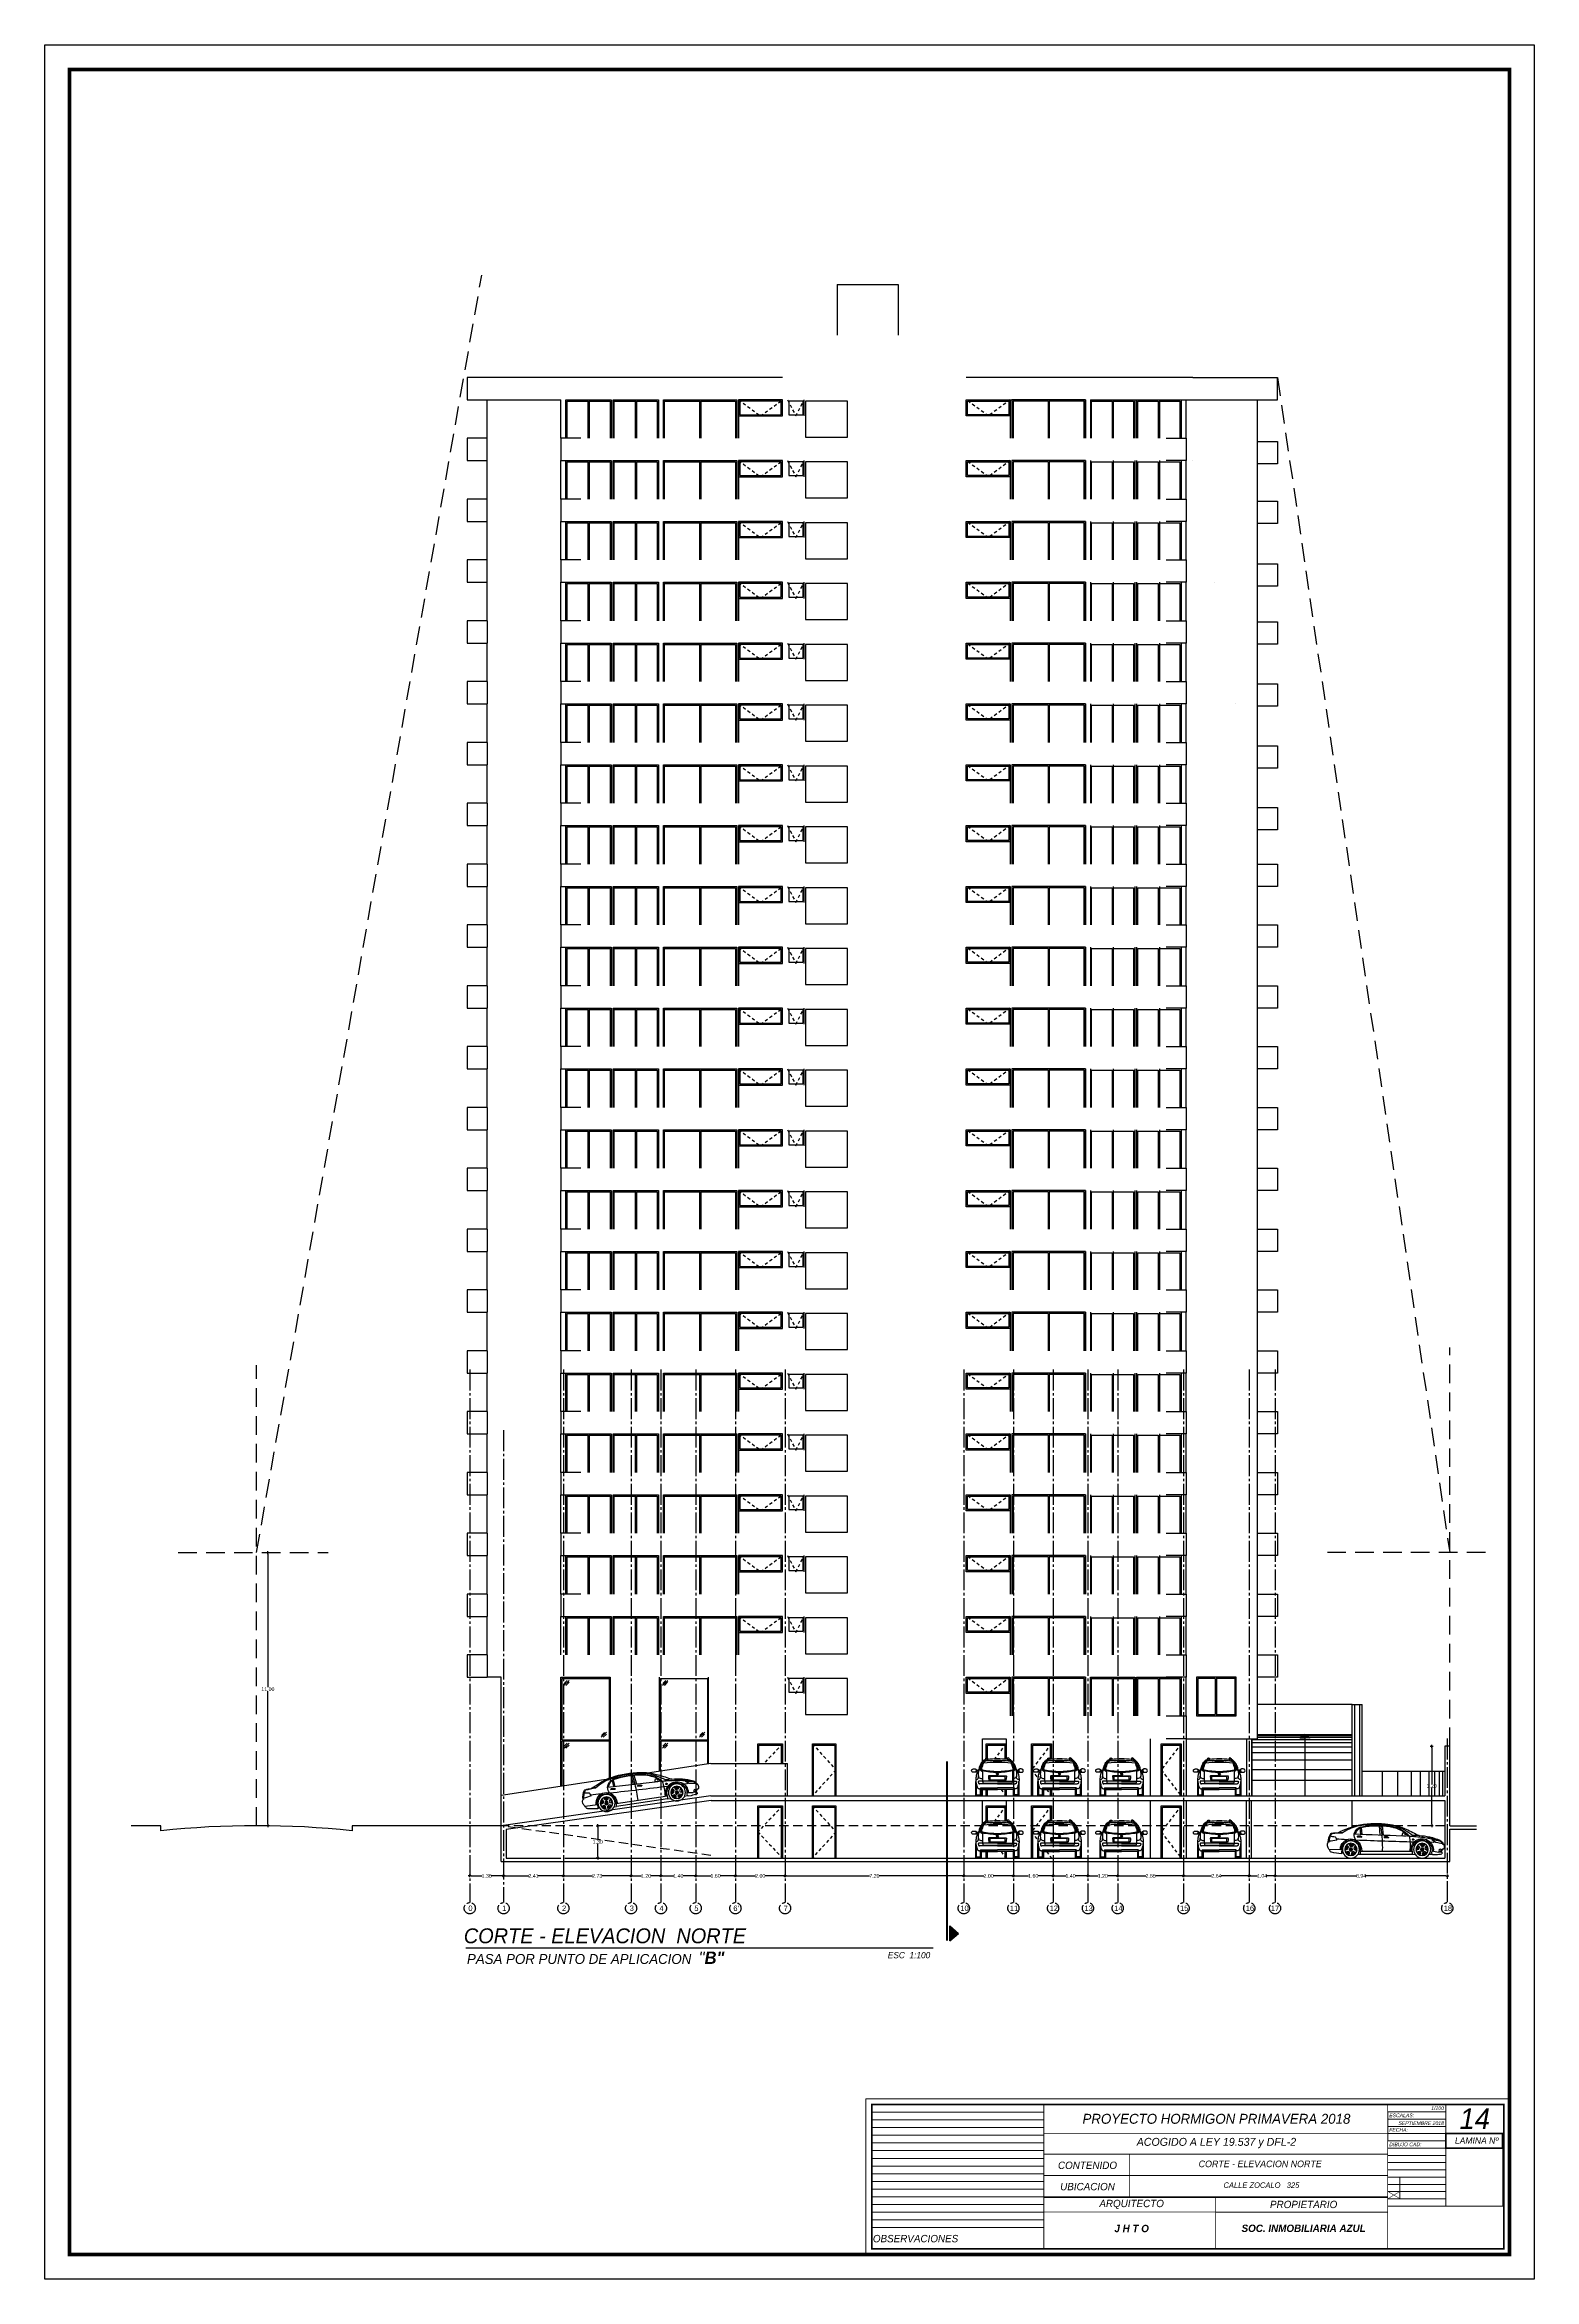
# Model space of a CAD drawing. Header units: millimetres. Extents: x 1217 to 2428, y 234 to 644.
# Drawn here: x 2038.5 to 2098.5, y 357.9 to 447.9 of the extents above; entities that cross this region are included whole.
import ezdxf

# ---------------------------------------------------------------- set-up
doc = ezdxf.new("R2010")
doc.units = ezdxf.units.MM
for name, pattern in [('ACAD_ISO04W100', [30, 24, -3, 0, -3]), ('DASHDOTX2', [0.84, 0.4, -0.2, 0.04, -0.2]), ('HIDDEN', [0.375, 0.25, -0.125]), ('HIDDEN2', [0.1875, 0.125, -0.0625])]:
    doc.linetypes.add(name, pattern=pattern)
doc.layers.get('0').update_dxf_attribs({"lineweight": 5})
for name, color, linetype in [('0.1', 251, 'Continuous'), ('0.2', 2, 'Continuous'), ('CORTES', 30, 'Continuous'), ('EJES', 8, 'Continuous'), ('MURO', 5, 'Continuous')]:
    doc.layers.add(name, color=color, linetype=linetype)
doc.styles.add('INTERARQ', font='arial.ttf')
doc.styles.get("Standard").update_dxf_attribs({"font": 'arial.ttf'})
doc.dimstyles.new('ESCALA_1-50', dxfattribs={"dimtxt": 0.15, "dimasz": 0.06, "dimexe": 0.18, "dimexo": 0.0625, "dimgap": 0, "dimtad": 0, "dimtih": 1, "dimtoh": 1, "dimzin": 0, "dimdsep": 46, "dimtxsty": 'INTERARQ', "dimblk": 'DIMTICK', "dimcen": 0, "dimse1": 1, "dimse2": 1, "dimclrd": 256, "dimclre": 1, "dimclrt": 2, "dimadec": 0, "dimazin": 0, "dimtfac": 4.5, "dimtofl": 0, "dimtmove": 2, "dimatfit": 3, "dimldrblk": 'DIMTICK', "dimfxl": 1, "dimtolj": 1, "dimtzin": 0, "dimarcsym": 0})

# ---------------------------------------------------------------- blocks, each defined once
blk = doc.blocks.new('DIMTICK')
at = {"color": 1}
for p, q in [((-1, 0), (1, 0)), ((0, 1), (0, -1))]:
    blk.add_line(p, q, dxfattribs=at)
at = {"color": 3, "const_width": 0.141}
blk.add_lwpolyline([(0.7, 0.7), (-0.7, -0.7)], dxfattribs=at)
blk = doc.blocks.new('*D1680')
at = {"layer": '0.1', "lineweight": -2, "ltscale": 3, "transparency": 16777216}
for p, q in [((2087.102, 374.153), (2087.373, 374.153)), ((2088.02, 374.153), (2087.748, 374.153))]:
    blk.add_line(p, q, dxfattribs=at)
at = {"layer": 'DEFPOINTS', "color": 0, "ltscale": 3, "transparency": 16777216}
for p in [(2087.042, 375.844), (2088.08, 374.733, 0), (2087.042, 374.153)]:
    blk.add_point(p, dxfattribs=at)
at = {"layer": '0.1', "lineweight": -2, "ltscale": 3, "transparency": 16777216, "xscale": 0.06, "yscale": 0.06, "zscale": 0.06, "rotation": 180}
blk.add_blockref('DIMTICK', (2087.042, 374.153), dxfattribs=at)
at = {"layer": '0.1', "lineweight": -2, "ltscale": 3, "transparency": 16777216, "xscale": 0.06, "yscale": 0.06, "zscale": 0.06}
blk.add_blockref('DIMTICK', (2088.08, 374.153), dxfattribs=at)
at = {"layer": '0.1', "color": 2, "ltscale": 3, "transparency": 16777216, "insert": (2087.561, 374.153), "char_height": 0.15, "attachment_point": 5, "style": 'INTERARQ'}
blk.add_mtext('\\A1;1.04', dxfattribs=at)
blk = doc.blocks.new('*D1681')
at = {"layer": '0.1', "lineweight": -2, "ltscale": 3, "transparency": 16777216}
for p, q in [((2084.457, 374.153), (2085.524, 374.153)), ((2086.982, 374.153), (2085.915, 374.153))]:
    blk.add_line(p, q, dxfattribs=at)
at = {"layer": 'DEFPOINTS', "color": 0, "ltscale": 3, "transparency": 16777216}
for p in [(2084.397, 374.871, 0), (2087.042, 375.091), (2084.397, 374.153)]:
    blk.add_point(p, dxfattribs=at)
at = {"layer": '0.1', "lineweight": -2, "ltscale": 3, "transparency": 16777216, "xscale": 0.06, "yscale": 0.06, "zscale": 0.06, "rotation": 180}
blk.add_blockref('DIMTICK', (2084.397, 374.153), dxfattribs=at)
at = {"layer": '0.1', "lineweight": -2, "ltscale": 3, "transparency": 16777216, "xscale": 0.06, "yscale": 0.06, "zscale": 0.06}
blk.add_blockref('DIMTICK', (2087.042, 374.153), dxfattribs=at)
at = {"layer": '0.1', "color": 2, "ltscale": 3, "transparency": 16777216, "insert": (2085.72, 374.153), "char_height": 0.15, "attachment_point": 5, "style": 'INTERARQ'}
blk.add_mtext('\\A1;2.64', dxfattribs=at)
blk = doc.blocks.new('*D1682')
at = {"layer": '0.1', "lineweight": -2, "ltscale": 3, "transparency": 16777216}
for p, q in [((2081.805, 374.153), (2082.875, 374.153)), ((2084.337, 374.153), (2083.268, 374.153))]:
    blk.add_line(p, q, dxfattribs=at)
at = {"layer": 'DEFPOINTS', "color": 0, "ltscale": 3, "transparency": 16777216}
for p in [(2081.745, 375.091), (2084.397, 374.871, 0), (2081.745, 374.153)]:
    blk.add_point(p, dxfattribs=at)
at = {"layer": '0.1', "lineweight": -2, "ltscale": 3, "transparency": 16777216, "xscale": 0.06, "yscale": 0.06, "zscale": 0.06, "rotation": 180}
blk.add_blockref('DIMTICK', (2081.745, 374.153), dxfattribs=at)
at = {"layer": '0.1', "lineweight": -2, "ltscale": 3, "transparency": 16777216, "xscale": 0.06, "yscale": 0.06, "zscale": 0.06}
blk.add_blockref('DIMTICK', (2084.397, 374.153), dxfattribs=at)
at = {"layer": '0.1', "color": 2, "ltscale": 3, "transparency": 16777216, "insert": (2083.071, 374.153), "char_height": 0.15, "attachment_point": 5, "style": 'INTERARQ'}
blk.add_mtext('\\A1;2.65', dxfattribs=at)
blk = doc.blocks.new('*D1683')
at = {"layer": '0.1', "lineweight": -2, "ltscale": 3, "transparency": 16777216}
for p, q in [((2080.605, 374.153), (2080.957, 374.153)), ((2081.685, 374.153), (2081.332, 374.153))]:
    blk.add_line(p, q, dxfattribs=at)
at = {"layer": 'DEFPOINTS', "color": 0, "ltscale": 3, "transparency": 16777216}
for p in [(2080.545, 375.091), (2081.745, 375.091), (2080.545, 374.153)]:
    blk.add_point(p, dxfattribs=at)
at = {"layer": '0.1', "lineweight": -2, "ltscale": 3, "transparency": 16777216, "xscale": 0.06, "yscale": 0.06, "zscale": 0.06, "rotation": 180}
blk.add_blockref('DIMTICK', (2080.545, 374.153), dxfattribs=at)
at = {"layer": '0.1', "lineweight": -2, "ltscale": 3, "transparency": 16777216, "xscale": 0.06, "yscale": 0.06, "zscale": 0.06}
blk.add_blockref('DIMTICK', (2081.745, 374.153), dxfattribs=at)
at = {"layer": '0.1', "color": 2, "ltscale": 3, "transparency": 16777216, "insert": (2081.145, 374.153), "char_height": 0.15, "attachment_point": 5, "style": 'INTERARQ'}
blk.add_mtext('\\A1;1.20', dxfattribs=at)
blk = doc.blocks.new('*D1684')
at = {"layer": '0.1', "lineweight": -2, "ltscale": 3, "transparency": 16777216}
for p, q in [((2079.202, 374.153), (2079.656, 374.153)), ((2080.485, 374.153), (2080.031, 374.153))]:
    blk.add_line(p, q, dxfattribs=at)
at = {"layer": 'DEFPOINTS', "color": 0, "ltscale": 3, "transparency": 16777216}
for p in [(2079.142, 375.091), (2080.545, 375.091), (2079.142, 374.153)]:
    blk.add_point(p, dxfattribs=at)
at = {"layer": '0.1', "lineweight": -2, "ltscale": 3, "transparency": 16777216, "xscale": 0.06, "yscale": 0.06, "zscale": 0.06, "rotation": 180}
blk.add_blockref('DIMTICK', (2079.142, 374.153), dxfattribs=at)
at = {"layer": '0.1', "lineweight": -2, "ltscale": 3, "transparency": 16777216, "xscale": 0.06, "yscale": 0.06, "zscale": 0.06}
blk.add_blockref('DIMTICK', (2080.545, 374.153), dxfattribs=at)
at = {"layer": '0.1', "color": 2, "ltscale": 3, "transparency": 16777216, "insert": (2079.843, 374.153), "char_height": 0.15, "attachment_point": 5, "style": 'INTERARQ'}
blk.add_mtext('\\A1;1.40', dxfattribs=at)
blk = doc.blocks.new('*D1685')
at = {"layer": '0.1', "lineweight": -2, "ltscale": 3, "transparency": 16777216}
for p, q in [((2077.602, 374.153), (2078.155, 374.153)), ((2079.082, 374.153), (2078.53, 374.153))]:
    blk.add_line(p, q, dxfattribs=at)
at = {"layer": 'DEFPOINTS', "color": 0, "ltscale": 3, "transparency": 16777216}
for p in [(2077.542, 375.091), (2079.142, 375.091), (2077.542, 374.153)]:
    blk.add_point(p, dxfattribs=at)
at = {"layer": '0.1', "lineweight": -2, "ltscale": 3, "transparency": 16777216, "xscale": 0.06, "yscale": 0.06, "zscale": 0.06, "rotation": 180}
blk.add_blockref('DIMTICK', (2077.542, 374.153), dxfattribs=at)
at = {"layer": '0.1', "lineweight": -2, "ltscale": 3, "transparency": 16777216, "xscale": 0.06, "yscale": 0.06, "zscale": 0.06}
blk.add_blockref('DIMTICK', (2079.142, 374.153), dxfattribs=at)
at = {"layer": '0.1', "color": 2, "ltscale": 3, "transparency": 16777216, "insert": (2078.342, 374.153), "char_height": 0.15, "attachment_point": 5, "style": 'INTERARQ'}
blk.add_mtext('\\A1;1.60', dxfattribs=at)
blk = doc.blocks.new('*D1686')
at = {"layer": '0.1', "lineweight": -2, "ltscale": 3, "transparency": 16777216}
for p, q in [((2075.605, 374.153), (2076.348, 374.153)), ((2077.482, 374.153), (2076.739, 374.153))]:
    blk.add_line(p, q, dxfattribs=at)
at = {"layer": 'DEFPOINTS', "color": 0, "ltscale": 3, "transparency": 16777216}
for p in [(2077.542, 375.844), (2075.545, 374.881, 0), (2075.545, 374.153)]:
    blk.add_point(p, dxfattribs=at)
at = {"layer": '0.1', "lineweight": -2, "ltscale": 3, "transparency": 16777216, "xscale": 0.06, "yscale": 0.06, "zscale": 0.06, "rotation": 180}
blk.add_blockref('DIMTICK', (2075.545, 374.153), dxfattribs=at)
at = {"layer": '0.1', "lineweight": -2, "ltscale": 3, "transparency": 16777216, "xscale": 0.06, "yscale": 0.06, "zscale": 0.06}
blk.add_blockref('DIMTICK', (2077.542, 374.153), dxfattribs=at)
at = {"layer": '0.1', "color": 2, "ltscale": 3, "transparency": 16777216, "insert": (2076.544, 374.153), "char_height": 0.15, "attachment_point": 5, "style": 'INTERARQ'}
blk.add_mtext('\\A1;2.00', dxfattribs=at)
blk = doc.blocks.new('*D1687')
at = {"layer": '0.1', "lineweight": -2, "ltscale": 3, "transparency": 16777216}
for p, q in [((2068.405, 374.153), (2071.751, 374.153)), ((2075.485, 374.153), (2072.139, 374.153))]:
    blk.add_line(p, q, dxfattribs=at)
at = {"layer": 'DEFPOINTS', "color": 0, "ltscale": 3, "transparency": 16777216}
for p in [(2068.345, 375.844, 0), (2075.545, 374.881, 0), (2068.345, 374.153)]:
    blk.add_point(p, dxfattribs=at)
at = {"layer": '0.1', "lineweight": -2, "ltscale": 3, "transparency": 16777216, "xscale": 0.06, "yscale": 0.06, "zscale": 0.06, "rotation": 180}
blk.add_blockref('DIMTICK', (2068.345, 374.153), dxfattribs=at)
at = {"layer": '0.1', "lineweight": -2, "ltscale": 3, "transparency": 16777216, "xscale": 0.06, "yscale": 0.06, "zscale": 0.06}
blk.add_blockref('DIMTICK', (2075.545, 374.153), dxfattribs=at)
at = {"layer": '0.1', "color": 2, "ltscale": 3, "transparency": 16777216, "insert": (2071.945, 374.153), "char_height": 0.15, "attachment_point": 5, "style": 'INTERARQ'}
blk.add_mtext('\\A1;7.20', dxfattribs=at)
blk = doc.blocks.new('*D1688')
at = {"layer": '0.1', "lineweight": -2, "ltscale": 3, "transparency": 16777216}
for p, q in [((2066.407, 374.153), (2067.15, 374.153)), ((2068.285, 374.153), (2067.542, 374.153))]:
    blk.add_line(p, q, dxfattribs=at)
at = {"layer": 'DEFPOINTS', "color": 0, "ltscale": 3, "transparency": 16777216}
for p in [(2066.347, 374.642, 0), (2068.345, 374.703, 0), (2066.347, 374.153)]:
    blk.add_point(p, dxfattribs=at)
at = {"layer": '0.1', "lineweight": -2, "ltscale": 3, "transparency": 16777216, "xscale": 0.06, "yscale": 0.06, "zscale": 0.06, "rotation": 180}
blk.add_blockref('DIMTICK', (2066.347, 374.153), dxfattribs=at)
at = {"layer": '0.1', "lineweight": -2, "ltscale": 3, "transparency": 16777216, "xscale": 0.06, "yscale": 0.06, "zscale": 0.06}
blk.add_blockref('DIMTICK', (2068.345, 374.153), dxfattribs=at)
at = {"layer": '0.1', "color": 2, "ltscale": 3, "transparency": 16777216, "insert": (2067.346, 374.153), "char_height": 0.15, "attachment_point": 5, "style": 'INTERARQ'}
blk.add_mtext('\\A1;2.00', dxfattribs=at)
blk = doc.blocks.new('*D1689')
at = {"layer": '0.1', "lineweight": -2, "ltscale": 3, "transparency": 16777216}
for p, q in [((2064.808, 374.153), (2065.36, 374.153)), ((2066.287, 374.153), (2065.735, 374.153))]:
    blk.add_line(p, q, dxfattribs=at)
at = {"layer": 'DEFPOINTS', "color": 0, "ltscale": 3, "transparency": 16777216}
for p in [(2064.748, 374.729, 0), (2066.347, 374.642, 0), (2064.748, 374.153)]:
    blk.add_point(p, dxfattribs=at)
at = {"layer": '0.1', "lineweight": -2, "ltscale": 3, "transparency": 16777216, "xscale": 0.06, "yscale": 0.06, "zscale": 0.06, "rotation": 180}
blk.add_blockref('DIMTICK', (2064.748, 374.153), dxfattribs=at)
at = {"layer": '0.1', "lineweight": -2, "ltscale": 3, "transparency": 16777216, "xscale": 0.06, "yscale": 0.06, "zscale": 0.06}
blk.add_blockref('DIMTICK', (2066.347, 374.153), dxfattribs=at)
at = {"layer": '0.1', "color": 2, "ltscale": 3, "transparency": 16777216, "insert": (2065.547, 374.153), "char_height": 0.15, "attachment_point": 5, "style": 'INTERARQ'}
blk.add_mtext('\\A1;1.60', dxfattribs=at)
blk = doc.blocks.new('*D1726')
at = {"layer": '0.1', "lineweight": -2, "ltscale": 3, "transparency": 16777216}
for p, q in [((2063.405, 374.153), (2063.859, 374.153)), ((2064.688, 374.153), (2064.234, 374.153))]:
    blk.add_line(p, q, dxfattribs=at)
at = {"layer": 'DEFPOINTS', "color": 0, "ltscale": 3, "transparency": 16777216}
for p in [(2063.345, 374.153), (2063.345, 374.058, 0), (2064.748, 374.076, 0)]:
    blk.add_point(p, dxfattribs=at)
at = {"layer": '0.1', "lineweight": -2, "ltscale": 3, "transparency": 16777216, "xscale": 0.06, "yscale": 0.06, "zscale": 0.06, "rotation": 180}
blk.add_blockref('DIMTICK', (2063.345, 374.153), dxfattribs=at)
at = {"layer": '0.1', "lineweight": -2, "ltscale": 3, "transparency": 16777216, "xscale": 0.06, "yscale": 0.06, "zscale": 0.06}
blk.add_blockref('DIMTICK', (2064.748, 374.153), dxfattribs=at)
at = {"layer": '0.1', "color": 2, "ltscale": 3, "transparency": 16777216, "insert": (2064.046, 374.153), "char_height": 0.15, "attachment_point": 5, "style": 'INTERARQ'}
blk.add_mtext('\\A1;1.40', dxfattribs=at)
blk = doc.blocks.new('*D1727')
at = {"layer": '0.1', "lineweight": -2, "ltscale": 3, "transparency": 16777216}
for p, q in [((2062.204, 374.153), (2062.557, 374.153)), ((2063.285, 374.153), (2062.932, 374.153))]:
    blk.add_line(p, q, dxfattribs=at)
at = {"layer": 'DEFPOINTS', "color": 0, "ltscale": 3, "transparency": 16777216}
for p in [(2062.144, 374.153), (2062.144, 374.015, 0), (2063.345, 374.058, 0)]:
    blk.add_point(p, dxfattribs=at)
at = {"layer": '0.1', "lineweight": -2, "ltscale": 3, "transparency": 16777216, "xscale": 0.06, "yscale": 0.06, "zscale": 0.06, "rotation": 180}
blk.add_blockref('DIMTICK', (2062.144, 374.153), dxfattribs=at)
at = {"layer": '0.1', "lineweight": -2, "ltscale": 3, "transparency": 16777216, "xscale": 0.06, "yscale": 0.06, "zscale": 0.06}
blk.add_blockref('DIMTICK', (2063.345, 374.153), dxfattribs=at)
at = {"layer": '0.1', "color": 2, "ltscale": 3, "transparency": 16777216, "insert": (2062.745, 374.153), "char_height": 0.15, "attachment_point": 5, "style": 'INTERARQ'}
blk.add_mtext('\\A1;1.20', dxfattribs=at)
blk = doc.blocks.new('*D1728')
at = {"layer": '0.1', "lineweight": -2, "ltscale": 3, "transparency": 16777216}
for p, q in [((2059.478, 374.153), (2060.585, 374.153)), ((2062.084, 374.153), (2060.977, 374.153))]:
    blk.add_line(p, q, dxfattribs=at)
at = {"layer": 'DEFPOINTS', "color": 0, "ltscale": 3, "transparency": 16777216}
for p in [(2059.418, 374.153), (2059.418, 373.992, 0), (2062.144, 374.015, 0)]:
    blk.add_point(p, dxfattribs=at)
at = {"layer": '0.1', "lineweight": -2, "ltscale": 3, "transparency": 16777216, "xscale": 0.06, "yscale": 0.06, "zscale": 0.06, "rotation": 180}
blk.add_blockref('DIMTICK', (2059.418, 374.153), dxfattribs=at)
at = {"layer": '0.1', "lineweight": -2, "ltscale": 3, "transparency": 16777216, "xscale": 0.06, "yscale": 0.06, "zscale": 0.06}
blk.add_blockref('DIMTICK', (2062.144, 374.153), dxfattribs=at)
at = {"layer": '0.1', "color": 2, "ltscale": 3, "transparency": 16777216, "insert": (2060.781, 374.153), "char_height": 0.15, "attachment_point": 5, "style": 'INTERARQ'}
blk.add_mtext('\\A1;2.73', dxfattribs=at)
blk = doc.blocks.new('*D1729')
at = {"layer": '0.1', "lineweight": -2, "ltscale": 3, "transparency": 16777216}
for p, q in [((2057.068, 374.153), (2058.031, 374.153)), ((2059.358, 374.153), (2058.394, 374.153))]:
    blk.add_line(p, q, dxfattribs=at)
at = {"layer": 'DEFPOINTS', "color": 0, "ltscale": 3, "transparency": 16777216}
for p in [(2057.008, 374.703, 0), (2057.008, 374.153), (2059.418, 373.992, 0)]:
    blk.add_point(p, dxfattribs=at)
at = {"layer": '0.1', "lineweight": -2, "ltscale": 3, "transparency": 16777216, "xscale": 0.06, "yscale": 0.06, "zscale": 0.06, "rotation": 180}
blk.add_blockref('DIMTICK', (2057.008, 374.153), dxfattribs=at)
at = {"layer": '0.1', "lineweight": -2, "ltscale": 3, "transparency": 16777216, "xscale": 0.06, "yscale": 0.06, "zscale": 0.06}
blk.add_blockref('DIMTICK', (2059.418, 374.153), dxfattribs=at)
at = {"layer": '0.1', "color": 2, "ltscale": 3, "transparency": 16777216, "insert": (2058.213, 374.153), "char_height": 0.15, "attachment_point": 5, "style": 'INTERARQ'}
blk.add_mtext('\\A1;2.41', dxfattribs=at)
blk = doc.blocks.new('*D1730')
at = {"layer": '0.1', "lineweight": -2, "ltscale": 3, "transparency": 16777216}
for p, q in [((2055.706, 374.153), (2056.139, 374.153)), ((2056.948, 374.153), (2056.514, 374.153))]:
    blk.add_line(p, q, dxfattribs=at)
at = {"layer": 'DEFPOINTS', "color": 0, "ltscale": 3, "transparency": 16777216}
for p in [(2057.008, 374.703, 0), (2055.646, 374.153), (2055.646, 374.09, 0)]:
    blk.add_point(p, dxfattribs=at)
at = {"layer": '0.1', "lineweight": -2, "ltscale": 3, "transparency": 16777216, "xscale": 0.06, "yscale": 0.06, "zscale": 0.06, "rotation": 180}
blk.add_blockref('DIMTICK', (2055.646, 374.153), dxfattribs=at)
at = {"layer": '0.1', "lineweight": -2, "ltscale": 3, "transparency": 16777216, "xscale": 0.06, "yscale": 0.06, "zscale": 0.06}
blk.add_blockref('DIMTICK', (2057.008, 374.153), dxfattribs=at)
at = {"layer": '0.1', "color": 2, "ltscale": 3, "transparency": 16777216, "insert": (2056.327, 374.153), "char_height": 0.15, "attachment_point": 5, "style": 'INTERARQ'}
blk.add_mtext('\\A1;1.36', dxfattribs=at)
blk = doc.blocks.new('aut9')
at = {"layer": '0.1'}
for p, q in [((383924.288, 7753086.967, 0), (383924.288, 7753086.976, 0)), ((383924.288, 7753086.967, 0), (383924.288, 7753086.976, 0)), ((383924.3, 7753086.988, 0), (383924.343, 7753086.988, 0)), ((383924.3, 7753086.988, 0), (383924.343, 7753086.988, 0)), ((383924.343, 7753086.955, 0), (383924.3, 7753086.955, 0)), ((383924.343, 7753086.955, 0), (383924.3, 7753086.955, 0)), ((383924.354, 7753086.976, 0), (383924.354, 7753086.967, 0)), ((383924.354, 7753086.976, 0), (383924.354, 7753086.967, 0)), ((383924.518, 7753087.125, 0), (383924.515, 7753087.115, 0)), ((383924.518, 7753087.125, 0), (383924.515, 7753087.115, 0)), ((383924.661, 7753087.258, 0), (383924.658, 7753087.239, 0)), ((383924.661, 7753087.258, 0), (383924.658, 7753087.239, 0)), ((383925.313, 7753087.054, 0), (383925.314, 7753087.055, 0)), ((383925.313, 7753087.054, 0), (383925.314, 7753087.055, 0)), ((383925.489, 7753087.055, 0), (383925.321, 7753087.043, 0)), ((383925.489, 7753087.055, 0), (383925.321, 7753087.043, 0)), ((383925.348, 7753087.078, 0), (383925.474, 7753087.078, 0)), ((383925.348, 7753087.078, 0), (383925.474, 7753087.078, 0)), ((383925.489, 7753087.063, 0), (383925.489, 7753087.055, 0)), ((383925.489, 7753087.063, 0), (383925.489, 7753087.055, 0)), ((383925.567, 7753087.519, 0), (383925.521, 7753087.153, 0)), ((383925.567, 7753087.519, 0), (383925.521, 7753087.153, 0)), ((383925.631, 7753087.542, 0), (383925.587, 7753087.156, 0)), ((383925.631, 7753087.542, 0), (383925.587, 7753087.156, 0)), ((383925.692, 7753087.523, 0), (383925.656, 7753087.159, 0)), ((383925.692, 7753087.523, 0), (383925.656, 7753087.159, 0)), ((383926.418, 7753087.46, 0), (383926.391, 7753087.187, 0)), ((383926.418, 7753087.46, 0), (383926.391, 7753087.187, 0)), ((383926.392, 7753087.081, 0), (383926.392, 7753087.083, 0)), ((383926.392, 7753087.081, 0), (383926.392, 7753087.083, 0)), ((383926.568, 7753087.082, 0), (383926.399, 7753087.071, 0)), ((383926.568, 7753087.082, 0), (383926.399, 7753087.071, 0)), ((383926.427, 7753087.106, 0), (383926.553, 7753087.106, 0)), ((383926.427, 7753087.106, 0), (383926.553, 7753087.106, 0)), ((383926.467, 7753087.437, 0), (383926.442, 7753087.189, 0)), ((383926.467, 7753087.437, 0), (383926.442, 7753087.189, 0)), ((383926.556, 7753087.519, 0), (383926.613, 7753087.535, 0)), ((383926.556, 7753087.519, 0), (383926.613, 7753087.535, 0)), ((383926.568, 7753087.091, 0), (383926.568, 7753087.082, 0)), ((383926.568, 7753087.091, 0), (383926.568, 7753087.082, 0)), ((383923.099, 7753086.582, 0), (383923.133, 7753086.582, 0)), ((383923.099, 7753086.582, 0), (383923.133, 7753086.582, 0)), ((383923.136, 7753086.799, 0), (383923.125, 7753086.778, 0)), ((383923.136, 7753086.799, 0), (383923.125, 7753086.778, 0)), ((383923.158, 7753086.468, 0), (383923.308, 7753086.468, 0)), ((383923.158, 7753086.468, 0), (383923.308, 7753086.468, 0)), ((383923.537, 7753086.368, 0), (383923.398, 7753086.368, 0)), ((383923.537, 7753086.368, 0), (383923.398, 7753086.368, 0)), ((383923.515, 7753086.857, 0), (383923.699, 7753086.859, 0)), ((383923.515, 7753086.857, 0), (383923.699, 7753086.859, 0)), ((383923.672, 7753086.379, 0), (383923.556, 7753086.381, 0)), ((383923.672, 7753086.379, 0), (383923.556, 7753086.381, 0)), ((383923.748, 7753086.533, 0), (383923.827, 7753086.565, 0)), ((383923.748, 7753086.533, 0), (383923.827, 7753086.565, 0)), ((383923.78, 7753086.454, 0), (383923.862, 7753086.483, 0)), ((383923.78, 7753086.454, 0), (383923.862, 7753086.483, 0)), ((383923.789, 7753086.662, 0), (383923.83, 7753086.653, 0)), ((383923.789, 7753086.662, 0), (383923.83, 7753086.653, 0)), ((383923.791, 7753086.704, 0), (383923.844, 7753086.636, 0)), ((383923.791, 7753086.704, 0), (383923.844, 7753086.636, 0)), ((383923.856, 7753086.76, 0), (383923.911, 7753086.694, 0)), ((383923.856, 7753086.76, 0), (383923.911, 7753086.694, 0)), ((383923.862, 7753086.406, 0), (383923.908, 7753086.451, 0)), ((383923.862, 7753086.406, 0), (383923.908, 7753086.451, 0)), ((383923.912, 7753086.568, 0), (383923.908, 7753086.556, 0)), ((383923.912, 7753086.568, 0), (383923.908, 7753086.556, 0)), ((383923.908, 7753086.556, 0), (383923.919, 7753086.548, 0)), ((383923.908, 7753086.556, 0), (383923.919, 7753086.548, 0)), ((383923.926, 7753086.568, 0), (383923.912, 7753086.568, 0)), ((383923.926, 7753086.568, 0), (383923.912, 7753086.568, 0)), ((383923.919, 7753086.548, 0), (383923.93, 7753086.556, 0)), ((383923.919, 7753086.548, 0), (383923.93, 7753086.556, 0)), ((383923.927, 7753086.615, 0), (383923.923, 7753086.602, 0)), ((383923.927, 7753086.615, 0), (383923.923, 7753086.602, 0)), ((383923.923, 7753086.602, 0), (383923.934, 7753086.594, 0)), ((383923.923, 7753086.602, 0), (383923.934, 7753086.594, 0)), ((383923.93, 7753086.36, 0), (383923.924, 7753086.445, 0)), ((383923.93, 7753086.36, 0), (383923.924, 7753086.445, 0)), ((383923.93, 7753086.556, 0), (383923.926, 7753086.568, 0)), ((383923.93, 7753086.556, 0), (383923.926, 7753086.568, 0)), ((383923.941, 7753086.615, 0), (383923.927, 7753086.615, 0)), ((383923.941, 7753086.615, 0), (383923.927, 7753086.615, 0)), ((383923.934, 7753086.594, 0), (383923.945, 7753086.602, 0)), ((383923.934, 7753086.594, 0), (383923.945, 7753086.602, 0)), ((383923.945, 7753086.602, 0), (383923.941, 7753086.615, 0)), ((383923.945, 7753086.602, 0), (383923.941, 7753086.615, 0)), ((383923.951, 7753086.54, 0), (383923.947, 7753086.527, 0)), ((383923.951, 7753086.54, 0), (383923.947, 7753086.527, 0)), ((383923.947, 7753086.527, 0), (383923.958, 7753086.519, 0)), ((383923.947, 7753086.527, 0), (383923.958, 7753086.519, 0)), ((383923.965, 7753086.54, 0), (383923.951, 7753086.54, 0)), ((383923.965, 7753086.54, 0), (383923.951, 7753086.54, 0)), ((383923.958, 7753086.519, 0), (383923.969, 7753086.527, 0)), ((383923.958, 7753086.519, 0), (383923.969, 7753086.527, 0)), ((383923.969, 7753086.527, 0), (383923.965, 7753086.54, 0)), ((383923.969, 7753086.527, 0), (383923.965, 7753086.54, 0)), ((383923.976, 7753086.615, 0), (383923.972, 7753086.602, 0)), ((383923.976, 7753086.615, 0), (383923.972, 7753086.602, 0)), ((383923.972, 7753086.602, 0), (383923.982, 7753086.594, 0)), ((383923.972, 7753086.602, 0), (383923.982, 7753086.594, 0)), ((383923.989, 7753086.615, 0), (383923.976, 7753086.615, 0)), ((383923.989, 7753086.615, 0), (383923.976, 7753086.615, 0)), ((383923.982, 7753086.594, 0), (383923.993, 7753086.602, 0)), ((383923.982, 7753086.594, 0), (383923.993, 7753086.602, 0)), ((383924.032, 7753086.772, 0), (383923.984, 7753086.701, 0)), ((383924.032, 7753086.772, 0), (383923.984, 7753086.701, 0)), ((383923.991, 7753086.568, 0), (383923.987, 7753086.556, 0)), ((383923.991, 7753086.568, 0), (383923.987, 7753086.556, 0)), ((383923.987, 7753086.556, 0), (383923.997, 7753086.548, 0)), ((383923.987, 7753086.556, 0), (383923.997, 7753086.548, 0)), ((383923.993, 7753086.602, 0), (383923.989, 7753086.615, 0)), ((383923.993, 7753086.602, 0), (383923.989, 7753086.615, 0)), ((383924.004, 7753086.568, 0), (383923.991, 7753086.568, 0)), ((383924.004, 7753086.568, 0), (383923.991, 7753086.568, 0)), ((383923.997, 7753086.548, 0), (383924.008, 7753086.556, 0)), ((383923.997, 7753086.548, 0), (383924.008, 7753086.556, 0)), ((383924.008, 7753086.556, 0), (383924.004, 7753086.568, 0)), ((383924.008, 7753086.556, 0), (383924.004, 7753086.568, 0)), ((383924.016, 7753086.366, 0), (383924.013, 7753086.453, 0)), ((383924.016, 7753086.366, 0), (383924.013, 7753086.453, 0)), ((383924.105, 7753086.727, 0), (383924.06, 7753086.655, 0)), ((383924.105, 7753086.727, 0), (383924.06, 7753086.655, 0)), ((383924.151, 7753086.48, 0), (383924.068, 7753086.501, 0)), ((383924.151, 7753086.48, 0), (383924.068, 7753086.501, 0)), ((383924.172, 7753086.563, 0), (383924.088, 7753086.588, 0)), ((383924.172, 7753086.563, 0), (383924.088, 7753086.588, 0)), ((383924.365, 7753086.379, 0), (383924.235, 7753086.367, 0)), ((383924.365, 7753086.379, 0), (383924.235, 7753086.367, 0)), ((383924.361, 7753086.507, 0), (383924.358, 7753086.424, 0)), ((383924.361, 7753086.507, 0), (383924.358, 7753086.424, 0)), ((383924.358, 7753086.424, 0), (383924.365, 7753086.374, 0)), ((383924.358, 7753086.424, 0), (383924.365, 7753086.374, 0)), ((383924.361, 7753086.485, 0), (383926.449, 7753086.485, 0)), ((383924.361, 7753086.485, 0), (383926.449, 7753086.485, 0)), ((383924.365, 7753086.374, 0), (383926.446, 7753086.374, 0)), ((383924.365, 7753086.374, 0), (383926.446, 7753086.374, 0)), ((383926.406, 7753086.617, 0), (383926.389, 7753086.485, 0)), ((383926.406, 7753086.617, 0), (383926.389, 7753086.485, 0)), ((383926.54, 7753086.379, 0), (383926.446, 7753086.381, 0)), ((383926.54, 7753086.379, 0), (383926.446, 7753086.381, 0)), ((383926.616, 7753086.533, 0), (383926.695, 7753086.565, 0)), ((383926.616, 7753086.533, 0), (383926.695, 7753086.565, 0)), ((383926.649, 7753086.454, 0), (383926.73, 7753086.483, 0)), ((383926.649, 7753086.454, 0), (383926.73, 7753086.483, 0)), ((383926.657, 7753086.662, 0), (383926.698, 7753086.653, 0)), ((383926.657, 7753086.662, 0), (383926.698, 7753086.653, 0)), ((383926.659, 7753086.704, 0), (383926.712, 7753086.636, 0)), ((383926.659, 7753086.704, 0), (383926.712, 7753086.636, 0)), ((383926.725, 7753086.76, 0), (383926.779, 7753086.694, 0)), ((383926.725, 7753086.76, 0), (383926.779, 7753086.694, 0)), ((383926.731, 7753086.406, 0), (383926.776, 7753086.451, 0)), ((383926.731, 7753086.406, 0), (383926.776, 7753086.451, 0)), ((383926.78, 7753086.568, 0), (383926.776, 7753086.556, 0)), ((383926.78, 7753086.568, 0), (383926.776, 7753086.556, 0)), ((383926.776, 7753086.556, 0), (383926.787, 7753086.548, 0)), ((383926.776, 7753086.556, 0), (383926.787, 7753086.548, 0)), ((383926.794, 7753086.568, 0), (383926.78, 7753086.568, 0)), ((383926.794, 7753086.568, 0), (383926.78, 7753086.568, 0)), ((383926.787, 7753086.548, 0), (383926.798, 7753086.556, 0)), ((383926.787, 7753086.548, 0), (383926.798, 7753086.556, 0)), ((383926.795, 7753086.615, 0), (383926.791, 7753086.602, 0)), ((383926.795, 7753086.615, 0), (383926.791, 7753086.602, 0)), ((383926.791, 7753086.602, 0), (383926.802, 7753086.594, 0)), ((383926.791, 7753086.602, 0), (383926.802, 7753086.594, 0)), ((383926.798, 7753086.36, 0), (383926.793, 7753086.445, 0)), ((383926.798, 7753086.36, 0), (383926.793, 7753086.445, 0)), ((383926.798, 7753086.556, 0), (383926.794, 7753086.568, 0)), ((383926.798, 7753086.556, 0), (383926.794, 7753086.568, 0)), ((383926.809, 7753086.615, 0), (383926.795, 7753086.615, 0)), ((383926.809, 7753086.615, 0), (383926.795, 7753086.615, 0)), ((383926.802, 7753086.594, 0), (383926.813, 7753086.602, 0)), ((383926.802, 7753086.594, 0), (383926.813, 7753086.602, 0)), ((383926.813, 7753086.602, 0), (383926.809, 7753086.615, 0)), ((383926.813, 7753086.602, 0), (383926.809, 7753086.615, 0)), ((383926.82, 7753086.54, 0), (383926.816, 7753086.527, 0)), ((383926.82, 7753086.54, 0), (383926.816, 7753086.527, 0)), ((383926.816, 7753086.527, 0), (383926.826, 7753086.519, 0)), ((383926.816, 7753086.527, 0), (383926.826, 7753086.519, 0)), ((383926.833, 7753086.54, 0), (383926.82, 7753086.54, 0)), ((383926.833, 7753086.54, 0), (383926.82, 7753086.54, 0)), ((383926.826, 7753086.519, 0), (383926.837, 7753086.527, 0)), ((383926.826, 7753086.519, 0), (383926.837, 7753086.527, 0)), ((383926.837, 7753086.527, 0), (383926.833, 7753086.54, 0)), ((383926.837, 7753086.527, 0), (383926.833, 7753086.54, 0)), ((383926.844, 7753086.615, 0), (383926.84, 7753086.602, 0)), ((383926.844, 7753086.615, 0), (383926.84, 7753086.602, 0)), ((383926.84, 7753086.602, 0), (383926.851, 7753086.594, 0)), ((383926.84, 7753086.602, 0), (383926.851, 7753086.594, 0)), ((383926.857, 7753086.615, 0), (383926.844, 7753086.615, 0)), ((383926.857, 7753086.615, 0), (383926.844, 7753086.615, 0)), ((383926.851, 7753086.594, 0), (383926.861, 7753086.602, 0)), ((383926.851, 7753086.594, 0), (383926.861, 7753086.602, 0)), ((383926.901, 7753086.772, 0), (383926.852, 7753086.701, 0)), ((383926.901, 7753086.772, 0), (383926.852, 7753086.701, 0)), ((383926.859, 7753086.568, 0), (383926.855, 7753086.556, 0)), ((383926.859, 7753086.568, 0), (383926.855, 7753086.556, 0)), ((383926.855, 7753086.556, 0), (383926.865, 7753086.548, 0)), ((383926.855, 7753086.556, 0), (383926.865, 7753086.548, 0)), ((383926.861, 7753086.602, 0), (383926.857, 7753086.615, 0)), ((383926.861, 7753086.602, 0), (383926.857, 7753086.615, 0)), ((383926.872, 7753086.568, 0), (383926.859, 7753086.568, 0)), ((383926.872, 7753086.568, 0), (383926.859, 7753086.568, 0)), ((383926.865, 7753086.548, 0), (383926.876, 7753086.556, 0)), ((383926.865, 7753086.548, 0), (383926.876, 7753086.556, 0)), ((383926.876, 7753086.556, 0), (383926.872, 7753086.568, 0)), ((383926.876, 7753086.556, 0), (383926.872, 7753086.568, 0)), ((383926.884, 7753086.366, 0), (383926.881, 7753086.453, 0)), ((383926.884, 7753086.366, 0), (383926.881, 7753086.453, 0)), ((383926.973, 7753086.727, 0), (383926.928, 7753086.655, 0)), ((383926.973, 7753086.727, 0), (383926.928, 7753086.655, 0)), ((383927.019, 7753086.48, 0), (383926.936, 7753086.501, 0)), ((383927.019, 7753086.48, 0), (383926.936, 7753086.501, 0)), ((383927.04, 7753086.563, 0), (383926.957, 7753086.588, 0)), ((383927.04, 7753086.563, 0), (383926.957, 7753086.588, 0)), ((383927.134, 7753086.416, 0), (383927.206, 7753086.427, 0)), ((383927.134, 7753086.416, 0), (383927.206, 7753086.427, 0)), ((383927.199, 7753086.562, 0), (383927.702, 7753086.566, 0)), ((383927.199, 7753086.562, 0), (383927.702, 7753086.566, 0)), ((383927.706, 7753086.862, 0), (383927.739, 7753086.861, 0)), ((383927.706, 7753086.862, 0), (383927.739, 7753086.861, 0))]:
    blk.add_line(p, q, dxfattribs=at)
for centre, radius in [((383923.958, 7753086.572, 0), 0.345), ((383923.958, 7753086.572, 0), 0.345), ((383926.826, 7753086.572, 0), 0.345), ((383926.826, 7753086.572, 0), 0.345), ((383923.958, 7753086.572, 0), 0.25), ((383923.958, 7753086.572, 0), 0.25), ((383923.958, 7753086.572, 0), 0.0704), ((383923.958, 7753086.572, 0), 0.0704), ((383923.958, 7753086.572, 0), 0.0224), ((383923.958, 7753086.572, 0), 0.0224), ((383926.826, 7753086.572, 0), 0.25), ((383926.826, 7753086.572, 0), 0.25), ((383926.826, 7753086.572, 0), 0.0704), ((383926.826, 7753086.572, 0), 0.0704), ((383926.826, 7753086.572, 0), 0.0224), ((383926.826, 7753086.572, 0), 0.0224)]:
    blk.add_circle(centre, radius, dxfattribs=at)
for centre, radius, start, end in [((383923.321, 7753086.758, 0), 0.2, 113.39141, 138.21618), ((383923.321, 7753086.758, 0), 0.2, 113.39141, 138.21618), ((383923.34, 7753086.747, 0), 0.2, 112.51708, 142.33401), ((383923.34, 7753086.747, 0), 0.2, 112.51708, 142.33401), ((383923.98, 7753083.913, 0), 3.091, 97.70998, 104.16414), ((383923.98, 7753083.913, 0), 3.091, 97.70998, 104.16414), ((383924.183, 7753084.764, 0), 2.372, 92.64664, 113.39141), ((383924.183, 7753084.764, 0), 2.372, 92.64664, 113.39141), ((383923.142, 7753086.631, 0), 0.332, 66.68766, 71.01088), ((383923.142, 7753086.631, 0), 0.332, 66.68766, 71.01088), ((383924.167, 7753084.75, 0), 2.361, 100.33681, 112.51708), ((383924.167, 7753084.75, 0), 2.361, 100.33681, 112.51708), ((383923.843, 7753086.445, 0), 0.599, 117.67475, 135.92776), ((383923.843, 7753086.445, 0), 0.599, 117.67475, 135.92776), ((383924.239, 7753084.553, 0), 2.531, 95.73245, 108.19432), ((383924.239, 7753084.553, 0), 2.531, 95.73245, 108.19432), ((383923.959, 7753086.55, 0), 0.454, 351.81199, 185.78977), ((383923.959, 7753086.55, 0), 0.454, 351.81199, 185.78977), ((383923.959, 7753086.55, 0), 0.404, 353.96265, 187.33855), ((383923.959, 7753086.55, 0), 0.404, 353.96265, 187.33855), ((383925.053, 7753077.188, 0), 9.941, 92.93825, 96.16098), ((383925.053, 7753077.188, 0), 9.941, 92.93825, 96.16098), ((383924.153, 7753087.046, 0), 0.118, 115.17558, 131.96416), ((383924.153, 7753087.046, 0), 0.118, 115.17558, 131.96416), ((383924.201, 7753091.644, 0), 4.512, 268.38231, 271.50872), ((383924.201, 7753091.644, 0), 4.512, 268.38231, 271.50872), ((383924.136, 7753086.754, 0), 0.401, 76.85131, 94.7838), ((383924.136, 7753086.754, 0), 0.401, 76.85131, 94.7838), ((383926.903, 7753082.174, 0), 5.697, 113.04964, 119.06494), ((383926.903, 7753082.174, 0), 5.697, 113.04964, 119.06494), ((383924.169, 7753087.146, 0), 0.0578, 345.44845, 357.23009), ((383924.169, 7753087.146, 0), 0.0578, 345.44845, 357.23009), ((383925.767, 7753085.258, 0), 2.369, 111.96729, 129.01265), ((383925.767, 7753085.258, 0), 2.369, 111.96729, 129.01265), ((383922.657, 7753172.196, 0), 85.343, 271.09184, 272.66645), ((383922.657, 7753172.196, 0), 85.343, 271.09184, 272.66645), ((383924.3, 7753086.976, 0), 0.0116, 90, 180), ((383924.3, 7753086.976, 0), 0.0116, 90, 180), ((383924.3, 7753086.967, 0), 0.0116, 180, 270), ((383924.3, 7753086.967, 0), 0.0116, 180, 270), ((383924.343, 7753086.976, 0), 0.0116, 0, 90), ((383924.343, 7753086.976, 0), 0.0116, 0, 90), ((383924.343, 7753086.967, 0), 0.0116, 270, 0), ((383924.343, 7753086.967, 0), 0.0116, 270, 0), ((383927.702, 7753086.695, 0), 3.258, 172.64307, 183.68951), ((383927.702, 7753086.695, 0), 3.258, 172.64307, 183.68951), ((383925.236, 7753086.454, 0), 1.008, 115.07808, 139.27151), ((383925.236, 7753086.454, 0), 1.008, 115.07808, 139.27151), ((383924.566, 7753087.111, 0), 0.05, 135.51036, 164.13488), ((383924.566, 7753087.111, 0), 0.05, 135.51036, 164.13488), ((383925.236, 7753086.454, 0), 0.988, 115.07644, 135.51036), ((383925.236, 7753086.454, 0), 0.988, 115.07644, 135.51036), ((383924.562, 7753087.13, 0), 0.023, 150.58277, 219.53456), ((383924.562, 7753087.13, 0), 0.023, 150.58277, 219.53456), ((383924.625, 7753087.109, 0), 0.0896, 124.304, 158.72709), ((383924.625, 7753087.109, 0), 0.0896, 124.304, 158.72709), ((383924.634, 7753087.648, 0), 0.54, 260.36059, 283.01483), ((383924.634, 7753087.648, 0), 0.54, 260.36059, 283.01483), ((383924.703, 7753086.315, 0), 0.877, 92.62843, 98.42012), ((383924.703, 7753086.315, 0), 0.877, 92.62843, 98.42012), ((383924.703, 7753087.143, 0), 0.111, 123.00858, 156.5756), ((383924.703, 7753087.143, 0), 0.111, 123.00858, 156.5756), ((383924.691, 7753087.068, 0), 0.174, 76.0447, 106.1159), ((383924.691, 7753087.068, 0), 0.174, 76.0447, 106.1159), ((383925.652, 7753085.116, 0), 2.5, 94.85207, 113.04964), ((383925.652, 7753085.116, 0), 2.5, 94.85207, 113.04964), ((383924.563, 7753087.144, 0), 0.194, 353.39582, 28.65865), ((383924.563, 7753087.144, 0), 0.194, 353.39582, 28.65865), ((383990.013, 7751405.888, 0), 1682.502, 92.156864, 92.222802), ((383990.013, 7751405.888, 0), 1682.502, 92.156864, 92.222802), ((383925.662, 7753085.556, 0), 2.003, 106.54553, 115.23732), ((383925.662, 7753085.556, 0), 2.003, 106.54553, 115.23732), ((383925.662, 7753085.556, 0), 1.983, 106.3047, 115.23814), ((383925.662, 7753085.556, 0), 1.983, 106.3047, 115.23814), ((383925.574, 7753085.869, 0), 1.73, 106.61263, 113.60205), ((383925.574, 7753085.869, 0), 1.73, 106.61263, 113.60205), ((383924.874, 7753087.266, 0), 0.296, 56.80147, 63.60099), ((383924.874, 7753087.266, 0), 0.296, 56.80147, 63.60099), ((383925.222, 7753087.048, 0), 0.5, 99.28373, 106.61263), ((383925.222, 7753087.048, 0), 0.5, 99.28373, 106.61263), ((383925.377, 7753086.517, 0), 1, 98.09673, 106.54553), ((383925.377, 7753086.517, 0), 1, 98.09673, 106.54553), ((383925.386, 7753086.499, 0), 1, 97.60799, 106.3047), ((383925.386, 7753086.499, 0), 1, 97.60799, 106.3047), ((383925.787, 7753083.69, 0), 3.905, 78.63697, 99.51729), ((383925.787, 7753083.69, 0), 3.905, 78.63697, 99.51729), ((383925.757, 7753083.842, 0), 3.702, 80.14654, 98.09673), ((383925.757, 7753083.842, 0), 3.702, 80.14654, 98.09673), ((383925.759, 7753083.707, 0), 3.817, 80.90405, 97.60799), ((383925.759, 7753083.707, 0), 3.817, 80.90405, 97.60799), ((383925.32, 7753087.051, 0), 0.0075, 157.56883, 273.93614), ((383925.32, 7753087.051, 0), 0.0075, 157.56883, 273.93614), ((383925.348, 7753087.041, 0), 0.0375, 90, 157.56883), ((383925.348, 7753087.041, 0), 0.0375, 90, 157.56883), ((383925.789, 7753083.746, 0), 3.878, 77.72654, 95.15927), ((383925.789, 7753083.746, 0), 3.878, 77.72654, 95.15927), ((383925.474, 7753087.063, 0), 0.015, 0, 90), ((383925.474, 7753087.063, 0), 0.015, 0, 90), ((383929.741, 7753086.68, 0), 4.181, 173.46235, 182.66971), ((383929.741, 7753086.68, 0), 4.181, 173.46235, 182.66971), ((383926.297, 7753087.136, 0), 0.345, 9.9157, 79.10121), ((383926.297, 7753087.136, 0), 0.345, 9.9157, 79.10121), ((383926.303, 7753087.099, 0), 0.4, 14.29836, 77.41538), ((383926.303, 7753087.099, 0), 0.4, 14.29836, 77.41538), ((383926.399, 7753087.078, 0), 0.0075, 157.56883, 273.93614), ((383926.399, 7753087.078, 0), 0.0075, 157.56883, 273.93614), ((383926.427, 7753087.068, 0), 0.0375, 90, 157.56883), ((383926.427, 7753087.068, 0), 0.0375, 90, 157.56883), ((383926.826, 7753086.572, 0), 0.423, 1.39997, 173.96146), ((383926.826, 7753086.572, 0), 0.423, 1.39997, 173.96146), ((383926.826, 7753086.572, 0), 0.373, 358.81293, 173.96146), ((383926.826, 7753086.572, 0), 0.373, 358.81293, 173.96146), ((383926.553, 7753087.091, 0), 0.015, 0, 90), ((383926.553, 7753087.091, 0), 0.015, 0, 90), ((383925.994, 7753085.401, 0), 2.191, 57.34818, 75.13062), ((383925.994, 7753085.401, 0), 2.191, 57.34818, 75.13062), ((383925.394, 7753083.381, 0), 4.328, 63.23682, 73.64737), ((383925.394, 7753083.381, 0), 4.328, 63.23682, 73.64737), ((383926.306, 7753087.161, 0), 0.387, 326.21258, 5.5387), ((383926.306, 7753087.161, 0), 0.387, 326.21258, 5.5387), ((383922.657, 7753172.196, 0), 85.343, 272.90898, 273.19414), ((383922.657, 7753172.196, 0), 85.343, 272.90898, 273.19414), ((383927.043, 7753082.904, 0), 4.344, 83.04632, 88.25788), ((383927.043, 7753082.904, 0), 4.344, 83.04632, 88.25788), ((383927.354, 7753174.32, 0), 87.074, 269.88286, 269.99298), ((383927.354, 7753174.32, 0), 87.074, 269.88286, 269.99298), ((383927.329, 7753084.616, 0), 2.63, 84.22996, 89.68998), ((383927.329, 7753084.616, 0), 2.63, 84.22996, 89.68998), ((383928.083, 7753086.724, 0), 0.72, 150.52955, 161.60977), ((383928.083, 7753086.724, 0), 0.72, 150.52955, 161.60977), ((383927.732, 7753088.023, 0), 1.123, 252.7719, 268.46577), ((383927.732, 7753088.023, 0), 1.123, 252.7719, 268.46577), ((383928.014, 7753084.428, 0), 2.707, 96.98203, 101.9003), ((383928.014, 7753084.428, 0), 2.707, 96.98203, 101.9003), ((383927.563, 7753087.167, 0), 0.05, 28.38721, 83.04632), ((383927.563, 7753087.167, 0), 0.05, 28.38721, 83.04632), ((383927.589, 7753087.183, 0), 0.05, 35.57224, 84.22996), ((383927.589, 7753087.183, 0), 0.05, 35.57224, 84.22996), ((383926.847, 7753086.78, 0), 0.864, 6.63881, 28.38721), ((383926.847, 7753086.78, 0), 0.864, 6.63881, 28.38721), ((383927.15, 7753086.869, 0), 0.589, 359.18535, 35.57224), ((383927.15, 7753086.869, 0), 0.589, 359.18535, 35.57224), ((383923.307, 7753086.674, 0), 0.241, 158.75361, 199.15265), ((383923.307, 7753086.674, 0), 0.241, 158.75361, 199.15265), ((383923.099, 7753086.602, 0), 0.02, 199.15265, 270), ((383923.099, 7753086.602, 0), 0.02, 199.15265, 270), ((383923.63, 7753086.481, 0), 0.615, 138.21618, 152.91148), ((383923.63, 7753086.481, 0), 0.615, 138.21618, 152.91148), ((383922.808, 7753087.705, 0), 0.983, 286.23536, 288.47821), ((383922.808, 7753087.705, 0), 0.983, 286.23536, 288.47821), ((383923.116, 7753086.782, 0), 0.01, 288.47821, 333.62531), ((383923.116, 7753086.782, 0), 0.01, 288.47821, 333.62531), ((383923.133, 7753086.562, 0), 0.02, 8.85216, 90), ((383923.133, 7753086.562, 0), 0.02, 8.85216, 90), ((383923.583, 7753086.559, 0), 0.508, 142.33401, 151.7377), ((383923.583, 7753086.559, 0), 0.508, 142.33401, 151.7377), ((383923.011, 7753088.54, 0), 1.734, 274.34997, 282.55175), ((383923.011, 7753088.54, 0), 1.734, 274.34997, 282.55175), ((383923.424, 7753086.607, 0), 0.275, 188.85216, 210.44896), ((383923.424, 7753086.607, 0), 0.275, 188.85216, 210.44896), ((383923.242, 7753086.438, 0), 0.0886, 160.61635, 212.04559), ((383923.242, 7753086.438, 0), 0.0886, 160.61635, 212.04559), ((383922.847, 7753082.216, 0), 4.187, 82.54516, 85.62396), ((383922.847, 7753082.216, 0), 4.187, 82.54516, 85.62396), ((383924.563, 7753080.168, 0), 6.423, 99.01378, 101.27185), ((383924.563, 7753080.168, 0), 6.423, 99.01378, 101.27185), ((383923.377, 7753086.897, 0), 0.05, 282.55175, 315.92776), ((383923.377, 7753086.897, 0), 0.05, 282.55175, 315.92776), ((383923.397, 7753086.418, 0), 0.05, 262.54516, 270.35567), ((383923.397, 7753086.418, 0), 0.05, 262.54516, 270.35567), ((383923.524, 7753087.027, 0), 0.17, 238.02703, 267.00789), ((383923.524, 7753087.027, 0), 0.17, 238.02703, 267.00789), ((383923.537, 7753086.388, 0), 0.02, 270.35567, 351.82997), ((383923.537, 7753086.388, 0), 0.02, 270.35567, 351.82997), ((383923.119, 7753086.448, 0), 0.442, 351.82997, 6.47561), ((383923.119, 7753086.448, 0), 0.442, 351.82997, 6.47561), ((383923.958, 7753086.572, 0), 0.214, 141.66034, 190.43975), ((383923.958, 7753086.572, 0), 0.214, 141.66034, 190.43975), ((383923.958, 7753086.572, 0), 0.192, 152.01515, 189.13989), ((383923.958, 7753086.572, 0), 0.192, 152.01515, 189.13989), ((383923.958, 7753086.572, 0), 0.214, 213.66034, 262.43975), ((383923.958, 7753086.572, 0), 0.214, 213.66034, 262.43975), ((383923.958, 7753086.572, 0), 0.192, 215.27413, 240.09688), ((383923.958, 7753086.572, 0), 0.192, 215.27413, 240.09688), ((383923.958, 7753086.572, 0), 0.167, 145.71562, 149.54085), ((383923.958, 7753086.572, 0), 0.167, 145.71562, 149.54085), ((383923.958, 7753086.572, 0), 0.131, 150.8459, 183.09642), ((383923.958, 7753086.572, 0), 0.131, 150.8459, 183.09642), ((383923.958, 7753086.572, 0), 0.214, 69.66034, 118.43975), ((383923.958, 7753086.572, 0), 0.214, 69.66034, 118.43975), ((383923.958, 7753086.572, 0), 0.131, 222.8459, 255.09642), ((383923.958, 7753086.572, 0), 0.131, 222.8459, 255.09642), ((383923.958, 7753086.572, 0), 0.167, 242.51071, 259.18033), ((383923.958, 7753086.572, 0), 0.167, 242.51071, 259.18033), ((383923.958, 7753086.572, 0), 0.167, 73.71562, 115.18033), ((383923.958, 7753086.572, 0), 0.167, 73.71562, 115.18033), ((383923.958, 7753086.572, 0), 0.131, 78.8459, 111.09642), ((383923.958, 7753086.572, 0), 0.131, 78.8459, 111.09642), ((383923.958, 7753086.572, 0), 0.131, 294.8459, 327.09642), ((383923.958, 7753086.572, 0), 0.131, 294.8459, 327.09642), ((383923.958, 7753086.572, 0), 0.167, 289.71562, 331.18033), ((383923.958, 7753086.572, 0), 0.167, 289.71562, 331.18033), ((383923.958, 7753086.572, 0), 0.214, 285.66034, 334.43975), ((383923.958, 7753086.572, 0), 0.214, 285.66034, 334.43975), ((383923.958, 7753086.572, 0), 0.131, 6.8459, 39.09642), ((383923.958, 7753086.572, 0), 0.131, 6.8459, 39.09642), ((383923.958, 7753086.572, 0), 0.167, 1.71562, 43.18033), ((383923.958, 7753086.572, 0), 0.167, 1.71562, 43.18033), ((383923.958, 7753086.572, 0), 0.214, 357.66034, 46.43975), ((383923.958, 7753086.572, 0), 0.214, 357.66034, 46.43975), ((383932.527, 7753086.248, 0), 6.082, 176.57449, 178.81506), ((383932.527, 7753086.248, 0), 6.082, 176.57449, 178.81506), ((383926.826, 7753086.572, 0), 0.214, 141.66034, 190.43975), ((383926.826, 7753086.572, 0), 0.214, 141.66034, 190.43975), ((383926.826, 7753086.572, 0), 0.192, 152.01515, 189.13989), ((383926.826, 7753086.572, 0), 0.192, 152.01515, 189.13989), ((383926.826, 7753086.572, 0), 0.214, 213.66034, 262.43975), ((383926.826, 7753086.572, 0), 0.214, 213.66034, 262.43975), ((383926.826, 7753086.572, 0), 0.192, 215.27413, 240.09688), ((383926.826, 7753086.572, 0), 0.192, 215.27413, 240.09688), ((383926.826, 7753086.572, 0), 0.167, 145.71562, 149.54085), ((383926.826, 7753086.572, 0), 0.167, 145.71562, 149.54085), ((383926.826, 7753086.572, 0), 0.131, 150.8459, 183.09642), ((383926.826, 7753086.572, 0), 0.131, 150.8459, 183.09642), ((383926.826, 7753086.572, 0), 0.214, 69.66034, 118.43975), ((383926.826, 7753086.572, 0), 0.214, 69.66034, 118.43975), ((383926.826, 7753086.572, 0), 0.131, 222.8459, 255.09642), ((383926.826, 7753086.572, 0), 0.131, 222.8459, 255.09642), ((383926.826, 7753086.572, 0), 0.167, 242.51071, 259.18033), ((383926.826, 7753086.572, 0), 0.167, 242.51071, 259.18033), ((383926.826, 7753086.572, 0), 0.167, 73.71562, 115.18033), ((383926.826, 7753086.572, 0), 0.167, 73.71562, 115.18033), ((383926.826, 7753086.572, 0), 0.131, 78.8459, 111.09642), ((383926.826, 7753086.572, 0), 0.131, 78.8459, 111.09642), ((383926.826, 7753086.572, 0), 0.131, 294.8459, 327.09642), ((383926.826, 7753086.572, 0), 0.131, 294.8459, 327.09642), ((383926.826, 7753086.572, 0), 0.167, 289.71562, 331.18033), ((383926.826, 7753086.572, 0), 0.167, 289.71562, 331.18033), ((383926.826, 7753086.572, 0), 0.214, 285.66034, 334.43975), ((383926.826, 7753086.572, 0), 0.214, 285.66034, 334.43975), ((383926.826, 7753086.572, 0), 0.131, 6.8459, 39.09642), ((383926.826, 7753086.572, 0), 0.131, 6.8459, 39.09642), ((383926.826, 7753086.572, 0), 0.167, 1.71562, 43.18033), ((383926.826, 7753086.572, 0), 0.167, 1.71562, 43.18033), ((383926.826, 7753086.572, 0), 0.214, 357.66034, 46.43975), ((383926.826, 7753086.572, 0), 0.214, 357.66034, 46.43975), ((383927.746, 7753086.522, 0), 0.548, 175.52447, 193.16946), ((383927.746, 7753086.522, 0), 0.548, 175.52447, 193.16946), ((383925.777, 7753097.093, 0), 10.792, 277.6395, 279.7761), ((383925.777, 7753097.093, 0), 10.792, 277.6395, 279.7761), ((383927.269, 7753086.583, 0), 0.02, 181.39997, 270.39937), ((383927.269, 7753086.583, 0), 0.02, 181.39997, 270.39937), ((383927.601, 7753086.507, 0), 0.05, 279.7761, 325.24253), ((383927.601, 7753086.507, 0), 0.05, 279.7761, 325.24253), ((383927.386, 7753086.656, 0), 0.312, 325.24253, 336.86531), ((383927.386, 7753086.656, 0), 0.312, 325.24253, 336.86531), ((383927.458, 7753086.755, 0), 0.309, 314.09251, 336.85558), ((383927.458, 7753086.755, 0), 0.309, 314.09251, 336.85558), ((383926.953, 7753086.838, 0), 0.753, 1.85907, 3.18931), ((383926.953, 7753086.838, 0), 0.753, 1.85907, 3.18931), ((383927.67, 7753086.797, 0), 0.0941, 2.53516, 42.80419), ((383927.67, 7753086.797, 0), 0.0941, 2.53516, 42.80419), ((383927.522, 7753086.748, 0), 0.248, 332.55928, 12.33695), ((383927.522, 7753086.748, 0), 0.248, 332.55928, 12.33695)]:
    blk.add_arc(centre, radius, start, end, dxfattribs=at)
blk.add_ellipse((383923.235, 7753086.538, 0), major_axis=(-0.0403, 0.0284), ratio=0.809473, dxfattribs=at)
blk.add_ellipse((383923.235, 7753086.538, 0), major_axis=(-0.0403, 0.0284), ratio=0.809473, dxfattribs=at)
blk = doc.blocks.new('aut7')
at = {"layer": '0.1'}
for p, q in [((383849.11, 7753099.573, 0), (383848.933, 7753099.573, 0)), ((383849.11, 7753099.573, 0), (383848.933, 7753099.573, 0)), ((383849.047, 7753099.599, 0), (383849.116, 7753099.599, 0)), ((383849.103, 7753099.599, 0), (383849.102, 7753099.651, 0)), ((383849.116, 7753099.599, 0), (383849.11, 7753099.573, 0)), ((383849.316, 7753099.566, 0), (383849.316, 7753099.24, 0)), ((383849.373, 7753100.053, 0), (383849.373, 7753099.998, 0)), ((383849.393, 7753100.074, 0), (383849.393, 7753100.006, 0)), ((383849.448, 7753100.131, 0), (383849.412, 7753100.064, 0)), ((383849.448, 7753100.131, 0), (383849.419, 7753100.076, 0)), ((383849.468, 7753100.117, 0), (383849.45, 7753100.035, 0)), ((383849.522, 7753100.126, 0), (383849.511, 7753100.05, 0)), ((383849.522, 7753100.126, 0), (383849.517, 7753100.09, 0)), ((383849.917, 7753100.008, 0), (383849.745, 7753100.008, 0)), ((383849.745, 7753100.008, 0), (383849.745, 7753099.982, 0)), ((383849.745, 7753099.982, 0), (383849.917, 7753099.982, 0)), ((383849.872, 7753099.504, 0), (383849.901, 7753099.558, 0)), ((383849.872, 7753099.504, 0), (383849.901, 7753099.452, 0)), ((383849.872, 7753099.504, 0), (383849.898, 7753099.504, 0)), ((383849.898, 7753099.504, 0), (383849.911, 7753099.53, 0)), ((383849.898, 7753099.504, 0), (383849.912, 7753099.475, 0)), ((383849.901, 7753099.558, 0), (383849.917, 7753099.558, 0)), ((383849.911, 7753099.53, 0), (383849.917, 7753099.53, 0)), ((383849.917, 7753100.008, 0), (383850.089, 7753100.008, 0)), ((383850.089, 7753099.982, 0), (383849.917, 7753099.982, 0)), ((383849.933, 7753099.558, 0), (383849.917, 7753099.558, 0)), ((383849.924, 7753099.53, 0), (383849.917, 7753099.53, 0)), ((383849.936, 7753099.504, 0), (383849.922, 7753099.475, 0)), ((383849.936, 7753099.504, 0), (383849.924, 7753099.53, 0)), ((383849.963, 7753099.504, 0), (383849.933, 7753099.558, 0)), ((383849.963, 7753099.504, 0), (383849.933, 7753099.452, 0)), ((383849.963, 7753099.504, 0), (383849.936, 7753099.504, 0)), ((383850.089, 7753100.008, 0), (383850.089, 7753099.982, 0)), ((383850.313, 7753100.126, 0), (383850.323, 7753100.05, 0)), ((383850.313, 7753100.126, 0), (383850.318, 7753100.09, 0)), ((383850.367, 7753100.117, 0), (383850.384, 7753100.035, 0)), ((383850.386, 7753100.131, 0), (383850.422, 7753100.064, 0)), ((383850.386, 7753100.131, 0), (383850.416, 7753100.076, 0)), ((383850.441, 7753100.074, 0), (383850.441, 7753100.006, 0)), ((383850.461, 7753100.053, 0), (383850.461, 7753099.998, 0)), ((383850.518, 7753099.566, 0), (383850.518, 7753099.24, 0)), ((383850.718, 7753099.599, 0), (383850.724, 7753099.573, 0)), ((383850.788, 7753099.599, 0), (383850.718, 7753099.599, 0)), ((383850.724, 7753099.573, 0), (383850.902, 7753099.573, 0)), ((383850.724, 7753099.573, 0), (383850.902, 7753099.573, 0)), ((383850.731, 7753099.599, 0), (383850.732, 7753099.651, 0)), ((383849.05, 7753098.652, 0), (383849.05, 7753099.201, 0)), ((383849.05, 7753098.702, 0), (383849.067, 7753098.668, 0)), ((383849.067, 7753098.668, 0), (383849.253, 7753098.668, 0)), ((383849.078, 7753098.618, 0), (383849.078, 7753099.068, 0)), ((383849.917, 7753099.219, 0), (383849.174, 7753099.219, 0)), ((383849.917, 7753099.103, 0), (383849.201, 7753099.103, 0)), ((383849.236, 7753098.618, 0), (383849.236, 7753098.936, 0)), ((383849.253, 7753098.668, 0), (383849.268, 7753098.702, 0)), ((383849.254, 7753098.951, 0), (383849.917, 7753098.951, 0)), ((383849.268, 7753098.951, 0), (383849.268, 7753098.652, 0)), ((383849.268, 7753098.877, 0), (383849.917, 7753098.877, 0)), ((383849.417, 7753099.13, 0), (383849.917, 7753099.13, 0)), ((383849.464, 7753099.129, 0), (383849.464, 7753099.103, 0)), ((383849.917, 7753099.245, 0), (383849.616, 7753099.245, 0)), ((383849.917, 7753099.434, 0), (383849.672, 7753099.434, 0)), ((383849.901, 7753099.452, 0), (383849.917, 7753099.452, 0)), ((383849.912, 7753099.475, 0), (383849.917, 7753099.475, 0)), ((383849.922, 7753099.475, 0), (383849.917, 7753099.475, 0)), ((383849.933, 7753099.452, 0), (383849.917, 7753099.452, 0)), ((383849.917, 7753099.434, 0), (383850.162, 7753099.434, 0)), ((383849.917, 7753099.245, 0), (383850.218, 7753099.245, 0)), ((383849.917, 7753099.219, 0), (383850.66, 7753099.219, 0)), ((383850.418, 7753099.13, 0), (383849.917, 7753099.13, 0)), ((383849.917, 7753099.103, 0), (383850.634, 7753099.103, 0)), ((383850.58, 7753098.951, 0), (383849.917, 7753098.951, 0)), ((383850.566, 7753098.877, 0), (383849.917, 7753098.877, 0)), ((383850.37, 7753099.129, 0), (383850.37, 7753099.103, 0)), ((383850.566, 7753098.951, 0), (383850.566, 7753098.652, 0)), ((383850.581, 7753098.668, 0), (383850.566, 7753098.702, 0)), ((383850.767, 7753098.668, 0), (383850.581, 7753098.668, 0)), ((383850.599, 7753098.618, 0), (383850.599, 7753098.936, 0)), ((383850.756, 7753098.618, 0), (383850.756, 7753099.068, 0)), ((383850.784, 7753098.702, 0), (383850.767, 7753098.668, 0)), ((383850.784, 7753098.652, 0), (383850.784, 7753099.201, 0))]:
    blk.add_line(p, q, dxfattribs=at)
at = {"layer": '0.1', "elevation": 0}
blk.add_lwpolyline([(383850.318, 7753100.09, 0.025593), (383849.917, 7753100.11, 0.025593), (383849.517, 7753100.09)], format="xyb", dxfattribs=at)
blk.add_lwpolyline([(383850.784, 7753099.201), (383850.784, 7753098.652), (383850.767, 7753098.618), (383850.581, 7753098.618), (383850.566, 7753098.652), (383850.566, 7753098.877), (383849.917, 7753098.877), (383849.268, 7753098.877), (383849.268, 7753098.652), (383849.253, 7753098.618), (383849.067, 7753098.618), (383849.05, 7753098.652), (383849.05, 7753099.201)], dxfattribs=at)
blk.add_lwpolyline([(383849.608, 7753099.272), (383850.223, 7753099.272), (383850.223, 7753099.403), (383849.608, 7753099.403)], close=True, dxfattribs=at)
at = {"layer": '0.1'}
for centre, radius, start, end in [((383849.997, 7753103.478, 0), 3.904, 259.63438, 268.82742), ((383849.917, 7753102.485, 0), 2.877, 257.88427, 270), ((383849.913, 7753094.328, 0), 5.642, 89.96222, 95.62487), ((383849.906, 7753096.217, 0), 3.828, 89.83853, 97.14182), ((383849.913, 7753096.19, 0), 3.92, 89.93152, 95.79301), ((383849.922, 7753096.19, 0), 3.92, 84.20699, 90.06848), ((383849.928, 7753096.217, 0), 3.828, 82.85818, 90.16147), ((383849.921, 7753094.328, 0), 5.642, 84.37513, 90.03778), ((383849.917, 7753102.485, 0), 2.877, 270, 282.11573), ((383849.837, 7753103.478, 0), 3.904, 271.17258, 280.36562)]:
    blk.add_arc(centre, radius, start, end, dxfattribs=at)
for points in [[(383848.933, 7753099.573, 0), (383848.906, 7753099.582, 0), (383848.885, 7753099.6, 0), (383848.884, 7753099.669, 0), (383848.902, 7753099.686, 0), (383848.93, 7753099.699, 0), (383848.988, 7753099.705, 0), (383849.044, 7753099.698, 0), (383849.082, 7753099.673, 0), (383849.114, 7753099.638, 0)], [(383848.933, 7753099.573, 0), (383848.906, 7753099.582, 0), (383848.885, 7753099.6, 0), (383848.884, 7753099.669, 0), (383848.902, 7753099.686, 0), (383848.93, 7753099.699, 0), (383848.988, 7753099.705, 0), (383849.044, 7753099.698, 0), (383849.082, 7753099.673, 0), (383849.114, 7753099.638, 0)], [(383849.028, 7753099.703, 0), (383849.055, 7753099.665, 0), (383849.051, 7753099.615, 0), (383849.042, 7753099.589, 0), (383849.022, 7753099.573, 0)], [(383849.114, 7753099.573, 0), (383849.081, 7753099.516, 0), (383849.054, 7753099.389, 0), (383849.044, 7753099.248, 0), (383849.064, 7753099.135, 0), (383849.086, 7753099.031, 0), (383849.116, 7753098.947, 0), (383849.15, 7753098.917, 0), (383849.19, 7753098.91, 0), (383849.231, 7753098.932, 0), (383849.254, 7753098.951, 0)], [(383849.261, 7753099.923, 0), (383849.185, 7753099.763, 0), (383849.163, 7753099.68, 0), (383849.148, 7753099.656, 0), (383849.134, 7753099.64, 0), (383849.114, 7753099.638, 0)], [(383849.261, 7753099.923, 0), (383849.185, 7753099.763, 0), (383849.163, 7753099.68, 0), (383849.148, 7753099.656, 0), (383849.134, 7753099.64, 0), (383849.114, 7753099.638, 0)], [(383849.347, 7753100.036, 0), (383849.278, 7753099.95, 0), (383849.202, 7753099.731, 0), (383849.17, 7753099.652, 0), (383849.157, 7753099.623, 0), (383849.146, 7753099.546, 0), (383849.145, 7753099.448, 0), (383849.156, 7753099.392, 0), (383849.187, 7753099.353, 0), (383849.246, 7753099.321, 0), (383849.321, 7753099.32, 0)], [(383849.164, 7753099.642, 0), (383849.185, 7753099.667, 0), (383849.22, 7753099.671, 0), (383849.233, 7753099.67, 0)], [(383849.233, 7753099.67, 0), (383849.233, 7753099.651, 0), (383849.256, 7753099.635, 0), (383849.289, 7753099.616, 0), (383849.306, 7753099.603, 0), (383849.315, 7753099.585, 0), (383849.316, 7753099.566, 0)], [(383849.233, 7753099.67, 0), (383849.245, 7753099.737, 0), (383849.258, 7753099.792, 0), (383849.287, 7753099.873, 0)], [(383849.261, 7753099.923, 0), (383849.308, 7753099.995, 0), (383849.35, 7753100.037, 0), (383849.368, 7753100.046, 0), (383849.382, 7753100.068, 0), (383849.419, 7753100.076, 0)], [(383849.261, 7753099.923, 0), (383849.308, 7753099.995, 0), (383849.35, 7753100.037, 0), (383849.368, 7753100.046, 0), (383849.382, 7753100.068, 0), (383849.419, 7753100.076, 0)], [(383849.313, 7753099.672, 0), (383849.295, 7753099.676, 0), (383849.289, 7753099.705, 0), (383849.287, 7753099.726, 0), (383849.293, 7753099.755, 0), (383849.36, 7753099.943, 0)], [(383849.511, 7753100.05, 0), (383849.503, 7753100.042, 0), (383849.479, 7753100.037, 0), (383849.422, 7753100.036, 0), (383849.411, 7753100.04, 0), (383849.408, 7753100.053, 0), (383849.412, 7753100.064, 0)], [(383849.448, 7753100.131, 0), (383849.457, 7753100.139, 0), (383849.467, 7753100.144, 0), (383849.512, 7753100.144, 0), (383849.522, 7753100.137, 0), (383849.522, 7753100.126, 0)], [(383849.448, 7753100.131, 0), (383849.457, 7753100.139, 0), (383849.467, 7753100.144, 0), (383849.512, 7753100.144, 0), (383849.522, 7753100.137, 0), (383849.522, 7753100.126, 0)], [(383850.386, 7753100.131, 0), (383850.377, 7753100.139, 0), (383850.367, 7753100.144, 0), (383850.322, 7753100.144, 0), (383850.312, 7753100.137, 0), (383850.313, 7753100.126, 0)], [(383850.386, 7753100.131, 0), (383850.377, 7753100.139, 0), (383850.367, 7753100.144, 0), (383850.322, 7753100.144, 0), (383850.312, 7753100.137, 0), (383850.313, 7753100.126, 0)], [(383850.323, 7753100.05, 0), (383850.331, 7753100.042, 0), (383850.355, 7753100.037, 0), (383850.413, 7753100.036, 0), (383850.423, 7753100.04, 0), (383850.426, 7753100.053, 0), (383850.422, 7753100.064, 0)], [(383850.574, 7753099.923, 0), (383850.527, 7753099.995, 0), (383850.484, 7753100.037, 0), (383850.466, 7753100.046, 0), (383850.453, 7753100.068, 0), (383850.416, 7753100.076, 0)], [(383850.574, 7753099.923, 0), (383850.527, 7753099.995, 0), (383850.484, 7753100.037, 0), (383850.466, 7753100.046, 0), (383850.453, 7753100.068, 0), (383850.416, 7753100.076, 0)], [(383850.521, 7753099.672, 0), (383850.539, 7753099.676, 0), (383850.545, 7753099.705, 0), (383850.548, 7753099.726, 0), (383850.541, 7753099.755, 0), (383850.474, 7753099.943, 0)], [(383850.488, 7753100.036, 0), (383850.556, 7753099.95, 0), (383850.633, 7753099.731, 0), (383850.664, 7753099.652, 0), (383850.677, 7753099.623, 0), (383850.689, 7753099.546, 0), (383850.69, 7753099.448, 0), (383850.678, 7753099.392, 0), (383850.648, 7753099.353, 0), (383850.588, 7753099.321, 0), (383850.514, 7753099.32, 0)], [(383850.601, 7753099.67, 0), (383850.601, 7753099.651, 0), (383850.579, 7753099.635, 0), (383850.546, 7753099.616, 0), (383850.528, 7753099.603, 0), (383850.52, 7753099.585, 0), (383850.518, 7753099.566, 0)], [(383850.601, 7753099.67, 0), (383850.59, 7753099.737, 0), (383850.577, 7753099.792, 0), (383850.548, 7753099.873, 0)], [(383850.574, 7753099.923, 0), (383850.649, 7753099.763, 0), (383850.671, 7753099.68, 0), (383850.686, 7753099.656, 0), (383850.701, 7753099.64, 0), (383850.721, 7753099.638, 0)], [(383850.574, 7753099.923, 0), (383850.649, 7753099.763, 0), (383850.671, 7753099.68, 0), (383850.686, 7753099.656, 0), (383850.701, 7753099.64, 0), (383850.721, 7753099.638, 0)], [(383850.721, 7753099.573, 0), (383850.753, 7753099.516, 0), (383850.78, 7753099.389, 0), (383850.79, 7753099.248, 0), (383850.77, 7753099.135, 0), (383850.748, 7753099.031, 0), (383850.718, 7753098.947, 0), (383850.684, 7753098.917, 0), (383850.644, 7753098.91, 0), (383850.604, 7753098.932, 0), (383850.58, 7753098.951, 0)], [(383850.67, 7753099.642, 0), (383850.65, 7753099.667, 0), (383850.614, 7753099.671, 0), (383850.601, 7753099.67, 0)], [(383850.902, 7753099.573, 0), (383850.928, 7753099.582, 0), (383850.949, 7753099.6, 0), (383850.95, 7753099.669, 0), (383850.932, 7753099.686, 0), (383850.904, 7753099.699, 0), (383850.846, 7753099.705, 0), (383850.79, 7753099.698, 0), (383850.753, 7753099.673, 0), (383850.721, 7753099.638, 0)], [(383850.902, 7753099.573, 0), (383850.928, 7753099.582, 0), (383850.949, 7753099.6, 0), (383850.95, 7753099.669, 0), (383850.932, 7753099.686, 0), (383850.904, 7753099.699, 0), (383850.846, 7753099.705, 0), (383850.79, 7753099.698, 0), (383850.753, 7753099.673, 0), (383850.721, 7753099.638, 0)], [(383850.807, 7753099.703, 0), (383850.779, 7753099.665, 0), (383850.784, 7753099.615, 0), (383850.792, 7753099.589, 0), (383850.813, 7753099.573, 0)], [(383849.043, 7753099.272, 0), (383849.089, 7753099.28, 0), (383849.124, 7753099.307, 0), (383849.143, 7753099.34, 0), (383849.148, 7753099.42, 0)], [(383849.316, 7753099.24, 0), (383849.325, 7753099.178, 0), (383849.334, 7753099.152, 0), (383849.417, 7753099.13, 0)], [(383849.672, 7753099.434, 0), (383849.602, 7753099.431, 0), (383849.572, 7753099.426, 0), (383849.555, 7753099.416, 0), (383849.552, 7753099.385, 0), (383849.568, 7753099.289, 0), (383849.584, 7753099.248, 0), (383849.616, 7753099.245, 0)], [(383850.162, 7753099.434, 0), (383850.233, 7753099.431, 0), (383850.262, 7753099.426, 0), (383850.28, 7753099.416, 0), (383850.283, 7753099.385, 0), (383850.266, 7753099.289, 0), (383850.25, 7753099.248, 0), (383850.218, 7753099.245, 0)], [(383850.518, 7753099.24, 0), (383850.509, 7753099.178, 0), (383850.5, 7753099.152, 0), (383850.418, 7753099.13, 0)], [(383850.791, 7753099.272, 0), (383850.746, 7753099.28, 0), (383850.711, 7753099.307, 0), (383850.691, 7753099.34, 0), (383850.686, 7753099.42, 0)]]:
    blk.add_spline(points, degree=3, dxfattribs=at)
for points, knots in [([(383849.11, 7753099.573, 0), (383849.1, 7753099.555, 0), (383849.067, 7753099.498, 0), (383849.055, 7753099.385, 0), (383849.039, 7753099.279, 0), (383849.047, 7753099.217, 0), (383849.05, 7753099.201, 0)], [0, 0, 0, 0, 0.0640653, 0.1944288, 0.3357799, 0.3826424, 0.3826424, 0.3826424, 0.3826424]), ([(383849.295, 7753099.638, 0), (383849.28, 7753099.64, 0), (383849.262, 7753099.671, 0), (383849.258, 7753099.724, 0), (383849.265, 7753099.777, 0), (383849.275, 7753099.847, 0), (383849.302, 7753099.916, 0), (383849.343, 7753099.99, 0), (383849.397, 7753100.008, 0), (383849.425, 7753100.014, 0), (383849.431, 7753100.015, 0)], [0, 0, 0, 0, 0.042606, 0.0923859, 0.1523141, 0.2073811, 0.3022424, 0.3770388, 0.4476693, 0.463704, 0.463704, 0.463704, 0.463704]), ([(383850.54, 7753099.638, 0), (383850.555, 7753099.64, 0), (383850.572, 7753099.671, 0), (383850.577, 7753099.724, 0), (383850.57, 7753099.777, 0), (383850.559, 7753099.847, 0), (383850.532, 7753099.916, 0), (383850.491, 7753099.99, 0), (383850.438, 7753100.008, 0), (383850.409, 7753100.014, 0), (383850.404, 7753100.015, 0)], [0, 0, 0, 0, 0.042606, 0.0923859, 0.1523141, 0.2073811, 0.3022424, 0.3770388, 0.4476693, 0.463704, 0.463704, 0.463704, 0.463704]), ([(383850.724, 7753099.573, 0), (383850.735, 7753099.555, 0), (383850.767, 7753099.498, 0), (383850.78, 7753099.385, 0), (383850.796, 7753099.279, 0), (383850.787, 7753099.217, 0), (383850.784, 7753099.201, 0)], [0, 0, 0, 0, 0.0640653, 0.1944288, 0.3357799, 0.3826424, 0.3826424, 0.3826424, 0.3826424]), ([(383849.174, 7753099.219, 0), (383849.169, 7753099.219, 0), (383849.159, 7753099.215, 0), (383849.145, 7753099.2, 0), (383849.145, 7753099.172, 0), (383849.151, 7753099.145, 0), (383849.161, 7753099.12, 0), (383849.179, 7753099.105, 0), (383849.194, 7753099.103, 0), (383849.201, 7753099.103, 0)], [0.0148251, 0.0148251, 0.0148251, 0.0148251, 0.0299472, 0.0453318, 0.0747039, 0.1069598, 0.1304417, 0.1528701, 0.1738631, 0.1738631, 0.1738631, 0.1738631]), ([(383850.66, 7753099.219, 0), (383850.665, 7753099.219, 0), (383850.675, 7753099.215, 0), (383850.689, 7753099.2, 0), (383850.689, 7753099.172, 0), (383850.684, 7753099.145, 0), (383850.673, 7753099.12, 0), (383850.655, 7753099.105, 0), (383850.641, 7753099.103, 0), (383850.634, 7753099.103, 0)], [0.0148251, 0.0148251, 0.0148251, 0.0148251, 0.0299472, 0.0453318, 0.0747039, 0.1069598, 0.1304417, 0.1528701, 0.1738631, 0.1738631, 0.1738631, 0.1738631])]:
    blk.add_open_spline(points, degree=3, knots=knots, dxfattribs=at)
blk = doc.blocks.new('*D1592')
at = {"layer": '0.1', "lineweight": -2, "ltscale": 3, "transparency": 16777216}
for p, q in [((2060.802, 376.111), (2060.802, 375.598)), ((2060.802, 374.931), (2060.802, 375.444))]:
    blk.add_line(p, q, dxfattribs=at)
at = {"layer": 'DEFPOINTS', "color": 0, "ltscale": 3, "transparency": 16777216}
for p in [(2060.948, 376.171, 0), (2057.107, 374.871, 0), (2060.802, 374.871)]:
    blk.add_point(p, dxfattribs=at)
at = {"layer": '0.1', "lineweight": -2, "ltscale": 3, "transparency": 16777216, "xscale": 0.06, "yscale": 0.06, "zscale": 0.06}
for p, rotation in [((2060.802, 376.171), 90), ((2060.802, 374.871), 270)]:
    blk.add_blockref('DIMTICK', p, dxfattribs=dict(at, rotation=rotation))
at = {"layer": '0.1', "color": 2, "ltscale": 3, "transparency": 16777216, "insert": (2060.802, 375.521), "char_height": 0.15, "attachment_point": 5, "style": 'INTERARQ'}
blk.add_mtext('\\A1;1.30', dxfattribs=at)
blk = doc.blocks.new('*D1761')
at = {"layer": '0.1', "lineweight": -2, "ltscale": 3, "transparency": 16777216}
for p, q in [((2047.515, 387.111), (2047.515, 381.748)), ((2047.515, 376.231), (2047.515, 381.594))]:
    blk.add_line(p, q, dxfattribs=at)
at = {"layer": 'DEFPOINTS', "color": 0, "ltscale": 3, "transparency": 16777216}
for p in [(2047.963, 387.171, 0), (2047.515, 376.171), (2047.963, 376.171, 0)]:
    blk.add_point(p, dxfattribs=at)
at = {"layer": '0.1', "lineweight": -2, "ltscale": 3, "transparency": 16777216, "xscale": 0.06, "yscale": 0.06, "zscale": 0.06}
for p, rotation in [((2047.515, 387.171), 90), ((2047.515, 376.171), 270)]:
    blk.add_blockref('DIMTICK', p, dxfattribs=dict(at, rotation=rotation))
at = {"layer": '0.1', "color": 2, "ltscale": 3, "transparency": 16777216, "insert": (2047.515, 381.671), "char_height": 0.15, "attachment_point": 5, "style": 'INTERARQ'}
blk.add_mtext('\\A1;11.00', dxfattribs=at)
blk = doc.blocks.new('*D1762')
at = {"layer": '0.1', "lineweight": -2, "ltscale": 3, "transparency": 16777216}
for p, q in [((2094.39, 379.311), (2094.39, 377.848)), ((2094.39, 376.231), (2094.39, 377.694))]:
    blk.add_line(p, q, dxfattribs=at)
at = {"layer": 'DEFPOINTS', "color": 0, "ltscale": 3, "transparency": 16777216}
for p in [(2094.917, 379.371, 0), (2094.39, 376.171), (2094.844, 376.171, 0)]:
    blk.add_point(p, dxfattribs=at)
at = {"layer": '0.1', "lineweight": -2, "ltscale": 3, "transparency": 16777216, "xscale": 0.06, "yscale": 0.06, "zscale": 0.06}
for p, rotation in [((2094.39, 379.371), 90), ((2094.39, 376.171), 270)]:
    blk.add_blockref('DIMTICK', p, dxfattribs=dict(at, rotation=rotation))
at = {"layer": '0.1', "color": 2, "ltscale": 3, "transparency": 16777216, "insert": (2094.39, 377.771), "char_height": 0.15, "attachment_point": 5, "style": 'INTERARQ'}
blk.add_mtext('\\A1;3.20', dxfattribs=at)
blk = doc.blocks.new('*D1763')
at = {"layer": '0.1', "lineweight": -2, "ltscale": 3, "transparency": 16777216}
for p, q in [((2088.14, 374.153), (2091.353, 374.153)), ((2094.957, 374.153), (2091.743, 374.153))]:
    blk.add_line(p, q, dxfattribs=at)
at = {"layer": 'DEFPOINTS', "color": 0, "ltscale": 3, "transparency": 16777216}
for p in [(2088.08, 374.733, 0), (2095.017, 374.731), (2095.017, 374.153)]:
    blk.add_point(p, dxfattribs=at)
at = {"layer": '0.1', "lineweight": -2, "ltscale": 3, "transparency": 16777216, "xscale": 0.06, "yscale": 0.06, "zscale": 0.06, "rotation": 180}
blk.add_blockref('DIMTICK', (2088.08, 374.153), dxfattribs=at)
at = {"layer": '0.1', "lineweight": -2, "ltscale": 3, "transparency": 16777216, "xscale": 0.06, "yscale": 0.06, "zscale": 0.06}
blk.add_blockref('DIMTICK', (2095.017, 374.153), dxfattribs=at)
at = {"layer": '0.1', "color": 2, "ltscale": 3, "transparency": 16777216, "insert": (2091.548, 374.153), "char_height": 0.15, "attachment_point": 5, "style": 'INTERARQ'}
blk.add_mtext('\\A1;6.94', dxfattribs=at)

msp = doc.modelspace()

# ---------------------------------------------------------------- hatches: boundary and pattern name
at = {"layer": '0.1', "ltscale": 3}
h = msp.add_hatch(color=256, dxfattribs=at)
h.dxf.hatch_style = 1
h.paths.add_polyline_path([(2075.328, 371.837), (2074.983, 372.134), (2074.983, 371.837)])
h.paths.add_polyline_path([(2075.328, 371.837), (2074.983, 371.837), (2074.983, 371.54)])
at = {"layer": 'MURO', "ltscale": 3}
h = msp.add_hatch(color=8, dxfattribs=at)
h.paths.add_polyline_path([(2089.497, 379.715), (2089.286, 379.716), (2089.287, 379.851)])
h.paths.add_polyline_path([(2089.287, 379.851), (2089.286, 379.716), (2089.075, 379.718)])

# ---------------------------------------------------------------- linework, layer by layer
for p, q in [((2078.764, 364.94), (2071.836, 364.94)), ((2078.764, 364.631), (2071.836, 364.631)), ((2078.764, 362.566), (2078.764, 364.94)), ((2078.764, 364.94), (2094.956, 364.94)), ((2094.956, 363.187), (2094.956, 364.94)), ((2094.956, 364.94), (2097.293, 364.94)), ((2097.293, 360.85), (2097.293, 364.94)), ((2078.764, 364.321), (2071.836, 364.321)), ((2078.764, 364.012), (2071.836, 364.012)), ((2078.764, 363.703), (2071.836, 363.703)), ((2078.764, 364.282), (2078.764, 360.85)), ((2092.619, 364.356), (2094.956, 364.356)), ((2092.619, 364.064), (2094.956, 364.064)), ((2092.619, 363.771), (2094.956, 363.771)), ((2094.956, 363.771), (2097.293, 363.771)), ((2078.764, 363.394), (2071.836, 363.394)), ((2078.764, 363.085), (2071.836, 363.085)), ((2078.764, 362.775), (2071.836, 362.775)), ((2092.619, 363.479), (2094.956, 363.479)), ((2092.619, 363.187), (2094.956, 363.187)), ((2092.619, 362.895), (2094.956, 362.895)), ((2094.956, 360.85), (2094.956, 363.187)), ((2094.956, 363.187), (2097.293, 363.187)), ((2078.764, 362.466), (2071.836, 362.466)), ((2078.764, 362.466), (2071.836, 362.466)), ((2078.764, 362.157), (2071.836, 362.157)), ((2078.764, 361.848), (2071.836, 361.848)), ((2078.764, 360.85), (2078.764, 362.566)), ((2078.764, 362.566), (2078.764, 359.135)), ((2092.619, 362.603), (2094.956, 362.603)), ((2092.619, 362.311), (2094.956, 362.311)), ((2092.619, 362.019), (2094.956, 362.019)), ((2093.11, 361.143), (2093.11, 362.019)), ((2097.293, 359.135), (2097.293, 362.566)), ((2078.764, 361.539), (2071.836, 361.539)), ((2078.764, 361.229), (2071.836, 361.229)), ((2078.764, 360.92), (2071.836, 360.92)), ((2081.746, 361.229), (2078.764, 361.229)), ((2081.746, 361.229), (2092.619, 361.229)), ((2092.619, 361.727), (2094.956, 361.727)), ((2092.619, 361.435), (2094.956, 361.435)), ((2092.619, 361.143), (2094.956, 361.143)), ((2078.764, 360.611), (2071.836, 360.611)), ((2078.764, 360.302), (2071.836, 360.302)), ((2092.619, 360.614), (2085.691, 360.614)), ((2078.764, 359.993), (2071.836, 359.993)), ((2078.764, 359.993), (2071.836, 359.993)), ((2078.764, 359.135), (2097.293, 359.135)), ((2092.619, 359.135), (2078.764, 359.135))]:
    msp.add_line(p, q)
for points in [[(2071.604, 358.903), (2097.524, 358.903), (2097.524, 365.171), (2071.604, 365.171)], [(2092.619, 364.064), (2094.956, 364.064), (2094.956, 364.648), (2092.619, 364.648)], [(2092.619, 363.479), (2094.956, 363.479), (2094.956, 364.064), (2092.619, 364.064)]]:
    msp.add_lwpolyline(points, close=True)
for points, const_width in [([(2071.836, 359.135), (2097.293, 359.135), (2097.293, 364.94), (2071.836, 364.94)], 0.0686), ([(2078.764, 359.135), (2071.836, 359.135), (2071.836, 364.94), (2078.764, 364.94)], 0.0343), ([(2071.836, 359.993), (2078.764, 359.993), (2078.764, 364.94), (2071.836, 364.94)], 0.0343), ([(2078.764, 363.771), (2092.619, 363.771), (2092.619, 364.94), (2078.764, 364.94)], 0.0343), ([(2092.619, 364.356), (2094.956, 364.356), (2094.956, 364.94), (2092.619, 364.94)], 0.0343), ([(2092.619, 363.771), (2094.956, 363.771), (2094.956, 364.356), (2092.619, 364.356)], 0.0343), ([(2094.956, 363.187), (2097.249, 363.187), (2097.249, 363.771), (2094.956, 363.771)], 0.0686), ([(2078.764, 362.087), (2082.228, 362.087), (2082.228, 362.945), (2078.764, 362.945)], 0.0343), ([(2078.764, 361.229), (2082.228, 361.229), (2082.228, 362.945), (2078.764, 362.945)], 0.0343), ([(2092.619, 362.019), (2094.956, 362.019), (2094.956, 363.187), (2092.619, 363.187)], 0.0343), ([(2094.956, 360.85), (2097.249, 360.85), (2097.249, 363.187), (2094.956, 363.187)], 0.0343), ([(2078.764, 361.229), (2082.228, 361.229), (2082.228, 362.087), (2078.764, 362.087)], 0.0343), ([(2071.836, 359.135), (2078.764, 359.135), (2078.764, 359.993), (2071.836, 359.993)], 0.0343), ([(2078.764, 359.135), (2092.619, 359.135), (2092.619, 360.614), (2078.764, 360.614)], 0.0343), ([(2092.619, 360.85), (2097.293, 360.85), (2097.293, 359.135), (2092.619, 359.135)], 0.0343), ([(2092.619, 359.135), (2097.293, 359.135), (2097.293, 360.85), (2092.619, 360.85)], 0.0343)]:
    msp.add_lwpolyline(points, close=True, dxfattribs=dict(const_width=const_width))
for points, const_width in [([(2094.956, 363.187), (2094.956, 364.94), (2092.619, 364.94), (2092.619, 363.187)], 0.0343), ([(2082.228, 362.945), (2092.619, 362.945)], 0.0343), ([(2082.228, 362.087), (2092.619, 362.087)], 0.0343), ([(2092.619, 362.024), (2092.619, 360.855)], 0.0343), ([(2092.619, 361.198), (2078.764, 361.198)], 0.0343), ([(2085.691, 360.614), (2085.691, 361.198)], 0.0343), ([(2092.647, 361.164), (2093.091, 361.428)], 0.02), ([(2093.091, 361.164), (2092.647, 361.428)], 0.02), ([(2085.691, 359.135), (2085.691, 360.614)], 0.0343)]:
    msp.add_lwpolyline(points, dxfattribs=dict(const_width=const_width))
at = {"layer": '0.1', "ltscale": 3}
for p, q in [((2069.066, 433.551, 0), (2068.495, 433.551, 0)), ((2068.495, 433.551, 0), (2068.495, 433.001, 0)), ((2068.495, 433.001, 0), (2069.066, 433.001, 0)), ((2069.066, 433.551, 0), (2069.066, 433.001, 0)), ((2070.866, 433.551, 0), (2069.166, 433.551, 0)), ((2069.166, 433.551, 0), (2069.166, 432.101, 0)), ((2070.866, 432.101, 0), (2070.866, 433.551, 0)), ((2069.166, 432.101, 0), (2070.866, 432.101, 0)), ((2069.066, 431.101, 0), (2068.495, 431.101, 0)), ((2068.495, 431.101, 0), (2068.495, 430.551, 0)), ((2069.066, 431.101, 0), (2069.066, 430.551, 0)), ((2070.866, 431.101, 0), (2069.166, 431.101, 0)), ((2069.166, 431.101, 0), (2069.166, 429.651, 0)), ((2070.866, 429.651, 0), (2070.866, 431.101, 0)), ((2068.495, 430.551, 0), (2069.066, 430.551, 0)), ((2069.166, 429.651, 0), (2070.866, 429.651, 0)), ((2069.066, 428.651, 0), (2068.495, 428.651, 0)), ((2068.495, 428.651, 0), (2068.495, 428.101, 0)), ((2069.066, 428.651, 0), (2069.066, 428.101, 0)), ((2070.866, 428.651, 0), (2069.166, 428.651, 0)), ((2069.166, 428.651, 0), (2069.166, 427.201, 0)), ((2070.866, 427.201, 0), (2070.866, 428.651, 0)), ((2068.495, 428.101, 0), (2069.066, 428.101, 0)), ((2069.166, 427.201, 0), (2070.866, 427.201, 0)), ((2069.066, 426.201, 0), (2068.495, 426.201, 0)), ((2068.495, 426.201, 0), (2068.495, 425.651, 0)), ((2069.066, 426.201, 0), (2069.066, 425.651, 0)), ((2070.866, 426.201, 0), (2069.166, 426.201, 0)), ((2069.166, 426.201, 0), (2069.166, 424.751, 0)), ((2070.866, 424.751, 0), (2070.866, 426.201, 0)), ((2068.495, 425.651, 0), (2069.066, 425.651, 0)), ((2069.166, 424.751, 0), (2070.866, 424.751, 0)), ((2069.066, 423.751, 0), (2068.495, 423.751, 0)), ((2068.495, 423.751, 0), (2068.495, 423.201, 0)), ((2068.495, 423.201, 0), (2069.066, 423.201, 0)), ((2069.066, 423.751, 0), (2069.066, 423.201, 0)), ((2070.866, 423.751, 0), (2069.166, 423.751, 0)), ((2069.166, 423.751, 0), (2069.166, 422.301, 0)), ((2070.866, 422.301, 0), (2070.866, 423.751, 0)), ((2069.166, 422.301, 0), (2070.866, 422.301, 0)), ((2069.066, 421.301, 0), (2068.495, 421.301, 0)), ((2068.495, 421.301, 0), (2068.495, 420.751, 0)), ((2069.066, 421.301, 0), (2069.066, 420.751, 0)), ((2070.866, 421.301, 0), (2069.166, 421.301, 0)), ((2069.166, 421.301, 0), (2069.166, 419.851, 0)), ((2070.866, 419.851, 0), (2070.866, 421.301, 0)), ((2068.495, 420.751, 0), (2069.066, 420.751, 0)), ((2069.166, 419.851, 0), (2070.866, 419.851, 0)), ((2069.066, 418.851, 0), (2068.495, 418.851, 0)), ((2068.495, 418.851, 0), (2068.495, 418.301, 0)), ((2069.066, 418.851, 0), (2069.066, 418.301, 0)), ((2070.866, 418.851, 0), (2069.166, 418.851, 0)), ((2069.166, 418.851, 0), (2069.166, 417.401, 0)), ((2070.866, 417.401, 0), (2070.866, 418.851, 0)), ((2068.495, 418.301, 0), (2069.066, 418.301, 0)), ((2069.166, 417.401, 0), (2070.866, 417.401, 0)), ((2069.066, 416.401, 0), (2068.495, 416.401, 0)), ((2068.495, 416.401, 0), (2068.495, 415.851, 0)), ((2068.495, 415.851, 0), (2069.066, 415.851, 0)), ((2069.066, 416.401, 0), (2069.066, 415.851, 0)), ((2070.866, 416.401, 0), (2069.166, 416.401, 0)), ((2069.166, 416.401, 0), (2069.166, 414.951, 0)), ((2070.866, 414.951, 0), (2070.866, 416.401, 0)), ((2069.166, 414.951, 0), (2070.866, 414.951, 0)), ((2069.066, 413.951, 0), (2068.495, 413.951, 0)), ((2068.495, 413.951, 0), (2068.495, 413.401, 0)), ((2068.495, 413.401, 0), (2069.066, 413.401, 0)), ((2069.066, 413.951, 0), (2069.066, 413.401, 0)), ((2070.866, 413.951, 0), (2069.166, 413.951, 0)), ((2069.166, 413.951, 0), (2069.166, 412.501, 0)), ((2070.866, 412.501, 0), (2070.866, 413.951, 0)), ((2069.166, 412.501, 0), (2070.866, 412.501, 0)), ((2069.066, 411.501, 0), (2068.495, 411.501, 0)), ((2068.495, 411.501, 0), (2068.495, 410.951, 0)), ((2069.066, 411.501, 0), (2069.066, 410.951, 0)), ((2070.866, 411.501, 0), (2069.166, 411.501, 0)), ((2069.166, 411.501, 0), (2069.166, 410.051, 0)), ((2070.866, 410.051, 0), (2070.866, 411.501, 0)), ((2068.495, 410.951, 0), (2069.066, 410.951, 0)), ((2069.166, 410.051, 0), (2070.866, 410.051, 0)), ((2069.066, 409.051, 0), (2068.495, 409.051, 0)), ((2068.495, 409.051, 0), (2068.495, 408.501, 0)), ((2069.066, 409.051, 0), (2069.066, 408.501, 0)), ((2070.866, 409.051, 0), (2069.166, 409.051, 0)), ((2069.166, 409.051, 0), (2069.166, 407.601, 0)), ((2070.866, 407.601, 0), (2070.866, 409.051, 0)), ((2068.495, 408.501, 0), (2069.066, 408.501, 0)), ((2069.166, 407.601, 0), (2070.866, 407.601, 0)), ((2069.066, 406.601, 0), (2068.495, 406.601, 0)), ((2068.495, 406.601, 0), (2068.495, 406.051, 0)), ((2068.495, 406.051, 0), (2069.066, 406.051, 0)), ((2069.066, 406.601, 0), (2069.066, 406.051, 0)), ((2070.866, 406.601, 0), (2069.166, 406.601, 0)), ((2069.166, 406.601, 0), (2069.166, 405.151, 0)), ((2070.866, 405.151, 0), (2070.866, 406.601, 0)), ((2069.166, 405.151, 0), (2070.866, 405.151, 0)), ((2069.066, 404.151, 0), (2068.495, 404.151, 0)), ((2068.495, 404.151, 0), (2068.495, 403.601, 0)), ((2069.066, 404.151, 0), (2069.066, 403.601, 0)), ((2070.866, 404.151, 0), (2069.166, 404.151, 0)), ((2069.166, 404.151, 0), (2069.166, 402.701, 0)), ((2070.866, 402.701, 0), (2070.866, 404.151, 0)), ((2068.495, 403.601, 0), (2069.066, 403.601, 0)), ((2069.166, 402.701, 0), (2070.866, 402.701, 0)), ((2069.066, 401.701, 0), (2068.495, 401.701, 0)), ((2068.495, 401.701, 0), (2068.495, 401.151, 0)), ((2069.066, 401.701, 0), (2069.066, 401.151, 0)), ((2070.866, 401.701, 0), (2069.166, 401.701, 0)), ((2069.166, 401.701, 0), (2069.166, 400.251, 0)), ((2070.866, 400.251, 0), (2070.866, 401.701, 0)), ((2068.495, 401.151, 0), (2069.066, 401.151, 0)), ((2069.166, 400.251, 0), (2070.866, 400.251, 0)), ((2069.066, 399.251, 0), (2068.495, 399.251, 0)), ((2068.495, 399.251, 0), (2068.495, 398.701, 0)), ((2068.495, 398.701, 0), (2069.066, 398.701, 0)), ((2069.066, 399.251, 0), (2069.066, 398.701, 0)), ((2070.866, 399.251, 0), (2069.166, 399.251, 0)), ((2069.166, 399.251, 0), (2069.166, 397.801, 0)), ((2070.866, 397.801, 0), (2070.866, 399.251, 0)), ((2069.166, 397.801, 0), (2070.866, 397.801, 0)), ((2069.066, 396.801, 0), (2068.495, 396.801, 0)), ((2068.495, 396.801, 0), (2068.495, 396.251, 0)), ((2068.495, 396.251, 0), (2069.066, 396.251, 0)), ((2069.066, 396.801, 0), (2069.066, 396.251, 0)), ((2070.866, 396.801, 0), (2069.166, 396.801, 0)), ((2069.166, 396.801, 0), (2069.166, 395.351, 0)), ((2070.866, 395.351, 0), (2070.866, 396.801, 0)), ((2069.166, 395.351, 0), (2070.866, 395.351, 0)), ((2069.066, 394.351, 0), (2068.495, 394.351, 0)), ((2068.495, 394.351, 0), (2068.495, 393.801, 0)), ((2069.066, 394.351, 0), (2069.066, 393.801, 0)), ((2070.866, 394.351, 0), (2069.166, 394.351, 0)), ((2069.166, 394.351, 0), (2069.166, 392.901, 0)), ((2070.866, 392.901, 0), (2070.866, 394.351, 0)), ((2068.495, 393.801, 0), (2069.066, 393.801, 0)), ((2069.166, 392.901, 0), (2070.866, 392.901, 0)), ((2069.066, 391.901, 0), (2068.495, 391.901, 0)), ((2068.495, 391.901, 0), (2068.495, 391.351, 0)), ((2069.066, 391.901, 0), (2069.066, 391.351, 0)), ((2070.866, 391.901, 0), (2069.166, 391.901, 0)), ((2069.166, 391.901, 0), (2069.166, 390.451, 0)), ((2070.866, 390.451, 0), (2070.866, 391.901, 0)), ((2068.495, 391.351, 0), (2069.066, 391.351, 0)), ((2069.166, 390.451, 0), (2070.866, 390.451, 0)), ((2069.066, 389.451, 0), (2068.495, 389.451, 0)), ((2068.495, 389.451, 0), (2068.495, 388.901, 0)), ((2068.495, 388.901, 0), (2069.066, 388.901, 0)), ((2069.066, 389.451, 0), (2069.066, 388.901, 0)), ((2070.866, 389.451, 0), (2069.166, 389.451, 0)), ((2069.166, 389.451, 0), (2069.166, 388.001, 0)), ((2070.866, 388.001, 0), (2070.866, 389.451, 0)), ((2069.166, 388.001, 0), (2070.866, 388.001, 0)), ((2069.066, 387.001, 0), (2068.495, 387.001, 0)), ((2068.495, 387.001, 0), (2068.495, 386.451, 0)), ((2069.066, 387.001, 0), (2069.066, 386.451, 0)), ((2070.866, 387.001, 0), (2069.166, 387.001, 0)), ((2069.166, 387.001, 0), (2069.166, 385.551, 0)), ((2070.866, 385.551, 0), (2070.866, 387.001, 0)), ((2068.495, 386.451, 0), (2069.066, 386.451, 0)), ((2069.166, 385.551, 0), (2070.866, 385.551, 0)), ((2069.066, 384.551, 0), (2068.495, 384.551, 0)), ((2068.495, 384.551, 0), (2068.495, 384.001, 0)), ((2069.066, 384.551, 0), (2069.066, 384.001, 0)), ((2070.866, 384.551, 0), (2069.166, 384.551, 0)), ((2069.166, 384.551, 0), (2069.166, 383.101, 0)), ((2070.866, 383.101, 0), (2070.866, 384.551, 0)), ((2068.495, 384.001, 0), (2069.066, 384.001, 0)), ((2069.166, 383.101, 0), (2070.866, 383.101, 0)), ((2069.066, 382.101, 0), (2068.495, 382.101, 0)), ((2068.495, 382.101, 0), (2068.495, 381.551, 0)), ((2069.066, 382.101, 0), (2069.066, 381.551, 0)), ((2070.866, 382.101, 0), (2069.166, 382.101, 0)), ((2069.166, 382.101, 0), (2069.166, 380.651, 0)), ((2070.866, 380.651, 0), (2070.866, 382.101, 0)), ((2068.495, 381.551, 0), (2069.066, 381.551, 0)), ((2069.166, 380.651, 0), (2070.866, 380.651, 0))]:
    msp.add_line(p, q, dxfattribs=at)
at = {"layer": '0.1'}
for p, q in [((2085.364, 378.884, 0), (2085.329, 378.817, 0)), ((2085.364, 378.884, 0), (2085.335, 378.829, 0)), ((2085.384, 378.871, 0), (2085.367, 378.788, 0)), ((2085.438, 378.879, 0), (2085.427, 378.803, 0)), ((2085.438, 378.879, 0), (2085.433, 378.843, 0)), ((2086.229, 378.879, 0), (2086.24, 378.803, 0)), ((2086.229, 378.879, 0), (2086.234, 378.843, 0)), ((2086.283, 378.871, 0), (2086.301, 378.788, 0)), ((2086.303, 378.884, 0), (2086.339, 378.817, 0)), ((2086.303, 378.884, 0), (2086.332, 378.829, 0))]:
    msp.add_line(p, q, dxfattribs=at)
at = {"layer": '0.1', "ltscale": 3}
msp.add_lwpolyline([(2038.524, 357.903), (2038.524, 447.903), (2098.524, 447.903), (2098.524, 357.903), (2038.524, 357.903)], dxfattribs=at)
at = {"layer": '0.1', "ltscale": 3, "const_width": 0.15}
msp.add_lwpolyline([(2039.524, 358.903), (2039.524, 446.903), (2097.524, 446.903), (2097.524, 358.903)], close=True, dxfattribs=at)
at = {"layer": '0.1', "ltscale": 3, "elevation": 0}
for points in [[(2070.445, 438.251), (2070.445, 436.201)], [(2070.445, 438.251), (2072.895, 438.251)], [(2072.895, 438.251), (2072.895, 436.201)], [(2056.348, 424.701), (2056.348, 433.601)], [(2056.348, 432.051), (2056.348, 433.601)], [(2059.518, 432.051), (2059.518, 433.601), (2061.346, 433.601), (2061.346, 432.051)], [(2059.568, 432.051), (2059.568, 433.551), (2060.407, 433.551)], [(2060.407, 433.601), (2060.407, 432.051)], [(2060.457, 433.551), (2061.296, 433.551), (2061.296, 432.051)], [(2060.457, 433.551), (2060.457, 432.051)], [(2061.416, 432.051), (2061.416, 433.601), (2063.245, 433.601), (2063.245, 432.051)], [(2061.466, 432.051), (2061.466, 433.551), (2062.306, 433.551)], [(2062.306, 433.601), (2062.306, 432.051)], [(2062.356, 433.551), (2063.195, 433.551), (2063.195, 432.051)], [(2062.356, 433.551), (2062.356, 432.051)], [(2063.445, 432.051), (2063.445, 433.601), (2066.405, 433.601), (2066.405, 432.051)], [(2063.495, 432.051), (2063.495, 433.551), (2064.9, 433.551)], [(2064.9, 433.601), (2064.9, 432.051)], [(2064.95, 433.551), (2066.355, 433.551), (2066.355, 432.051)], [(2064.95, 433.551), (2064.95, 432.051)], [(2069.116, 432.951), (2069.116, 433.601)], [(2080.445, 432.051), (2080.445, 433.601), (2077.484, 433.601), (2077.484, 432.051)], [(2078.94, 433.551), (2077.534, 433.551), (2077.534, 432.051)], [(2078.94, 433.551), (2078.94, 432.051)], [(2078.99, 433.601), (2078.99, 432.051)], [(2080.395, 432.051), (2080.395, 433.551), (2078.99, 433.551)], [(2080.695, 432.051), (2080.695, 433.551), (2081.515, 433.551)], [(2081.515, 433.551), (2081.515, 432.051)], [(2081.565, 433.601), (2081.565, 432.051)], [(2081.565, 433.551), (2082.386, 433.551), (2082.386, 432.051)], [(2082.556, 432.051), (2082.556, 433.551), (2083.377, 433.551)], [(2083.377, 433.551), (2083.377, 432.051)], [(2083.427, 433.601), (2083.427, 432.051)], [(2083.427, 433.551), (2084.247, 433.551), (2084.247, 432.051)], [(2056.348, 432.051), (2055.546, 432.051), (2055.546, 431.151), (2056.348, 431.151)], [(2056.348, 429.601), (2056.348, 431.151)], [(2059.518, 429.601), (2059.518, 431.151), (2061.346, 431.151), (2061.346, 429.601)], [(2059.568, 429.601), (2059.568, 431.101), (2060.407, 431.101)], [(2060.407, 431.151), (2060.407, 429.601)], [(2060.457, 431.101), (2061.296, 431.101), (2061.296, 429.601)], [(2060.457, 431.101), (2060.457, 429.601)], [(2061.416, 429.601), (2061.416, 431.151), (2063.245, 431.151), (2063.245, 429.601)], [(2061.466, 429.601), (2061.466, 431.101), (2062.306, 431.101)], [(2062.306, 431.151), (2062.306, 429.601)], [(2062.356, 431.101), (2063.195, 431.101), (2063.195, 429.601)], [(2062.356, 431.101), (2062.356, 429.601)], [(2063.445, 429.601), (2063.445, 431.151), (2066.405, 431.151), (2066.405, 429.601)], [(2063.495, 429.601), (2063.495, 431.101), (2064.9, 431.101)], [(2064.9, 431.151), (2064.9, 429.601)], [(2064.95, 431.101), (2066.355, 431.101), (2066.355, 429.601)], [(2064.95, 431.101), (2064.95, 429.601)], [(2069.116, 430.501), (2069.116, 431.151)], [(2080.445, 429.601), (2080.445, 431.151), (2077.484, 431.151), (2077.484, 429.601)], [(2078.94, 431.101), (2077.534, 431.101), (2077.534, 429.601)], [(2078.94, 431.101), (2078.94, 429.601)], [(2078.99, 431.151), (2078.99, 429.601)], [(2080.395, 429.601), (2080.395, 431.101), (2078.99, 431.101)], [(2080.695, 429.601), (2080.695, 431.101), (2081.515, 431.101)], [(2081.515, 431.101), (2081.515, 429.601)], [(2081.565, 431.151), (2081.565, 429.601)], [(2081.565, 431.101), (2082.386, 431.101), (2082.386, 429.601)], [(2082.556, 429.601), (2082.556, 431.101), (2083.377, 431.101)], [(2083.377, 431.101), (2083.377, 429.601)], [(2083.427, 431.151), (2083.427, 429.601)], [(2083.427, 431.101), (2084.247, 431.101), (2084.247, 429.601)], [(2087.381, 431.925), (2088.18, 431.925), (2088.18, 431.025), (2087.381, 431.025)], [(2088.18, 431.925), (2088.18, 431.025)], [(2056.348, 429.601), (2055.546, 429.601), (2055.546, 428.701), (2056.348, 428.701)], [(2087.381, 429.518), (2088.18, 429.518), (2088.18, 428.618), (2087.381, 428.618)], [(2088.18, 429.518), (2088.18, 428.618)], [(2056.348, 427.151), (2056.348, 428.701)], [(2059.518, 427.151), (2059.518, 428.701), (2061.346, 428.701), (2061.346, 427.151)], [(2059.568, 427.151), (2059.568, 428.651), (2060.407, 428.651)], [(2060.407, 428.701), (2060.407, 427.151)], [(2060.457, 428.651), (2061.296, 428.651), (2061.296, 427.151)], [(2060.457, 428.651), (2060.457, 427.151)], [(2061.416, 427.151), (2061.416, 428.701), (2063.245, 428.701), (2063.245, 427.151)], [(2061.466, 427.151), (2061.466, 428.651), (2062.306, 428.651)], [(2062.306, 428.701), (2062.306, 427.151)], [(2062.356, 428.651), (2063.195, 428.651), (2063.195, 427.151)], [(2062.356, 428.651), (2062.356, 427.151)], [(2063.445, 427.151), (2063.445, 428.701), (2066.405, 428.701), (2066.405, 427.151)], [(2063.495, 427.151), (2063.495, 428.651), (2064.9, 428.651)], [(2064.9, 428.701), (2064.9, 427.151)], [(2064.95, 428.651), (2066.355, 428.651), (2066.355, 427.151)], [(2064.95, 428.651), (2064.95, 427.151)], [(2069.116, 428.051), (2069.116, 428.701)], [(2080.445, 427.151), (2080.445, 428.701), (2077.484, 428.701), (2077.484, 427.151)], [(2078.94, 428.651), (2077.534, 428.651), (2077.534, 427.151)], [(2078.94, 428.651), (2078.94, 427.151)], [(2078.99, 428.701), (2078.99, 427.151)], [(2080.395, 427.151), (2080.395, 428.651), (2078.99, 428.651)], [(2080.695, 427.151), (2080.695, 428.651), (2081.515, 428.651)], [(2081.515, 428.651), (2081.515, 427.151)], [(2081.565, 428.701), (2081.565, 427.151)], [(2081.565, 428.651), (2082.386, 428.651), (2082.386, 427.151)], [(2082.556, 427.151), (2082.556, 428.651), (2083.377, 428.651)], [(2083.377, 428.651), (2083.377, 427.151)], [(2083.427, 428.701), (2083.427, 427.151)], [(2083.427, 428.651), (2084.247, 428.651), (2084.247, 427.151)], [(2056.348, 427.151), (2055.546, 427.151), (2055.546, 426.251), (2056.348, 426.251)], [(2087.381, 426.999), (2088.18, 426.999), (2088.18, 426.099), (2087.381, 426.099)], [(2088.18, 426.999), (2088.18, 426.099)], [(2059.518, 424.701), (2059.518, 426.251), (2061.346, 426.251), (2061.346, 424.701)], [(2059.568, 424.701), (2059.568, 426.201), (2060.407, 426.201)], [(2060.407, 426.251), (2060.407, 424.701)], [(2060.457, 426.201), (2061.296, 426.201), (2061.296, 424.701)], [(2060.457, 426.201), (2060.457, 424.701)], [(2061.416, 424.701), (2061.416, 426.251), (2063.245, 426.251), (2063.245, 424.701)], [(2061.466, 424.701), (2061.466, 426.201), (2062.306, 426.201)], [(2062.306, 426.251), (2062.306, 424.701)], [(2062.356, 426.201), (2063.195, 426.201), (2063.195, 424.701)], [(2062.356, 426.201), (2062.356, 424.701)], [(2063.445, 424.701), (2063.445, 426.251), (2066.405, 426.251), (2066.405, 424.701)], [(2063.495, 424.701), (2063.495, 426.201), (2064.9, 426.201)], [(2064.9, 426.251), (2064.9, 424.701)], [(2064.95, 426.201), (2066.355, 426.201), (2066.355, 424.701)], [(2064.95, 426.201), (2064.95, 424.701)], [(2069.116, 425.601), (2069.116, 426.251)], [(2080.445, 424.701), (2080.445, 426.251), (2077.484, 426.251), (2077.484, 424.701)], [(2078.94, 426.201), (2077.534, 426.201), (2077.534, 424.701)], [(2078.94, 426.201), (2078.94, 424.701)], [(2078.99, 426.251), (2078.99, 424.701)], [(2080.395, 424.701), (2080.395, 426.201), (2078.99, 426.201)], [(2080.695, 424.701), (2080.695, 426.201), (2081.515, 426.201)], [(2081.515, 426.201), (2081.515, 424.701)], [(2081.565, 426.251), (2081.565, 424.701)], [(2081.565, 426.201), (2082.386, 426.201), (2082.386, 424.701)], [(2082.556, 424.701), (2082.556, 426.201), (2083.377, 426.201)], [(2083.377, 426.201), (2083.377, 424.701)], [(2083.427, 426.251), (2083.427, 424.701)], [(2083.427, 426.201), (2084.247, 426.201), (2084.247, 424.701)], [(2056.348, 424.701), (2055.546, 424.701), (2055.546, 423.801), (2056.348, 423.801)], [(2056.348, 424.701), (2056.348, 423.801)], [(2087.381, 424.657), (2088.18, 424.657), (2088.18, 423.757), (2087.381, 423.757)], [(2088.18, 424.657), (2088.18, 423.757)], [(2056.348, 422.251), (2056.348, 423.801)], [(2059.518, 422.251), (2059.518, 423.801), (2061.346, 423.801), (2061.346, 422.251)], [(2059.568, 422.251), (2059.568, 423.751), (2060.407, 423.751)], [(2060.407, 423.801), (2060.407, 422.251)], [(2060.457, 423.751), (2061.296, 423.751), (2061.296, 422.251)], [(2060.457, 423.751), (2060.457, 422.251)], [(2061.416, 422.251), (2061.416, 423.801), (2063.245, 423.801), (2063.245, 422.251)], [(2061.466, 422.251), (2061.466, 423.751), (2062.306, 423.751)], [(2062.306, 423.801), (2062.306, 422.251)], [(2062.356, 423.751), (2063.195, 423.751), (2063.195, 422.251)], [(2062.356, 423.751), (2062.356, 422.251)], [(2063.445, 422.251), (2063.445, 423.801), (2066.405, 423.801), (2066.405, 422.251)], [(2063.495, 422.251), (2063.495, 423.751), (2064.9, 423.751)], [(2064.9, 423.801), (2064.9, 422.251)], [(2064.95, 423.751), (2066.355, 423.751), (2066.355, 422.251)], [(2064.95, 423.751), (2064.95, 422.251)], [(2069.116, 423.151), (2069.116, 423.801)], [(2080.445, 422.251), (2080.445, 423.801), (2077.484, 423.801), (2077.484, 422.251)], [(2078.94, 423.751), (2077.534, 423.751), (2077.534, 422.251)], [(2078.94, 423.751), (2078.94, 422.251)], [(2078.99, 423.801), (2078.99, 422.251)], [(2080.395, 422.251), (2080.395, 423.751), (2078.99, 423.751)], [(2080.695, 422.251), (2080.695, 423.751), (2081.515, 423.751)], [(2081.515, 423.751), (2081.515, 422.251)], [(2081.565, 423.801), (2081.565, 422.251)], [(2081.565, 423.751), (2082.386, 423.751), (2082.386, 422.251)], [(2082.556, 422.251), (2082.556, 423.751), (2083.377, 423.751)], [(2083.377, 423.751), (2083.377, 422.251)], [(2083.427, 423.801), (2083.427, 422.251)], [(2083.427, 423.751), (2084.247, 423.751), (2084.247, 422.251)], [(2056.348, 422.251), (2055.546, 422.251), (2055.546, 421.351), (2056.348, 421.351)], [(2056.348, 422.251), (2056.348, 421.351)], [(2056.348, 422.251), (2056.348, 421.351)], [(2087.381, 422.162), (2088.18, 422.162), (2088.18, 421.262), (2087.381, 421.262)], [(2088.18, 422.162), (2088.18, 421.262)], [(2056.348, 419.801), (2056.348, 421.351)], [(2059.518, 419.801), (2059.518, 421.351), (2061.346, 421.351), (2061.346, 419.801)], [(2059.568, 419.801), (2059.568, 421.301), (2060.407, 421.301)], [(2060.407, 421.351), (2060.407, 419.801)], [(2060.457, 421.301), (2061.296, 421.301), (2061.296, 419.801)], [(2060.457, 421.301), (2060.457, 419.801)], [(2061.416, 419.801), (2061.416, 421.351), (2063.245, 421.351), (2063.245, 419.801)], [(2061.466, 419.801), (2061.466, 421.301), (2062.306, 421.301)], [(2062.306, 421.351), (2062.306, 419.801)], [(2062.356, 421.301), (2063.195, 421.301), (2063.195, 419.801)], [(2062.356, 421.301), (2062.356, 419.801)], [(2063.445, 419.801), (2063.445, 421.351), (2066.405, 421.351), (2066.405, 419.801)], [(2063.495, 419.801), (2063.495, 421.301), (2064.9, 421.301)], [(2064.9, 421.351), (2064.9, 419.801)], [(2064.95, 421.301), (2066.355, 421.301), (2066.355, 419.801)], [(2064.95, 421.301), (2064.95, 419.801)], [(2069.116, 420.701), (2069.116, 421.351)], [(2080.445, 419.801), (2080.445, 421.351), (2077.484, 421.351), (2077.484, 419.801)], [(2078.94, 421.301), (2077.534, 421.301), (2077.534, 419.801)], [(2078.94, 421.301), (2078.94, 419.801)], [(2078.99, 421.351), (2078.99, 419.801)], [(2080.395, 419.801), (2080.395, 421.301), (2078.99, 421.301)], [(2080.695, 419.801), (2080.695, 421.301), (2081.515, 421.301)], [(2081.515, 421.301), (2081.515, 419.801)], [(2081.565, 421.351), (2081.565, 419.801)], [(2081.565, 421.301), (2082.386, 421.301), (2082.386, 419.801)], [(2082.556, 419.801), (2082.556, 421.301), (2083.377, 421.301)], [(2083.377, 421.301), (2083.377, 419.801)], [(2083.427, 421.351), (2083.427, 419.801)], [(2083.427, 421.301), (2084.247, 421.301), (2084.247, 419.801)], [(2056.348, 419.801), (2055.546, 419.801), (2055.546, 418.901), (2056.348, 418.901)], [(2056.348, 419.801), (2056.348, 418.901)], [(2087.381, 419.659), (2088.18, 419.659), (2088.18, 418.759), (2087.381, 418.759)], [(2088.18, 419.659), (2088.18, 418.759)], [(2056.348, 417.351), (2056.348, 418.901)], [(2059.518, 417.351), (2059.518, 418.901), (2061.346, 418.901), (2061.346, 417.351)], [(2059.568, 417.351), (2059.568, 418.851), (2060.407, 418.851)], [(2060.407, 418.901), (2060.407, 417.351)], [(2060.457, 418.851), (2061.296, 418.851), (2061.296, 417.351)], [(2060.457, 418.851), (2060.457, 417.351)], [(2061.416, 417.351), (2061.416, 418.901), (2063.245, 418.901), (2063.245, 417.351)], [(2061.466, 417.351), (2061.466, 418.851), (2062.306, 418.851)], [(2062.306, 418.901), (2062.306, 417.351)], [(2062.356, 418.851), (2063.195, 418.851), (2063.195, 417.351)], [(2062.356, 418.851), (2062.356, 417.351)], [(2063.445, 417.351), (2063.445, 418.901), (2066.405, 418.901), (2066.405, 417.351)], [(2063.495, 417.351), (2063.495, 418.851), (2064.9, 418.851)], [(2064.9, 418.901), (2064.9, 417.351)], [(2064.95, 418.851), (2066.355, 418.851), (2066.355, 417.351)], [(2064.95, 418.851), (2064.95, 417.351)], [(2069.116, 418.251), (2069.116, 418.901)], [(2080.445, 417.351), (2080.445, 418.901), (2077.484, 418.901), (2077.484, 417.351)], [(2078.94, 418.851), (2077.534, 418.851), (2077.534, 417.351)], [(2078.94, 418.851), (2078.94, 417.351)], [(2078.99, 418.901), (2078.99, 417.351)], [(2080.395, 417.351), (2080.395, 418.851), (2078.99, 418.851)], [(2080.695, 417.351), (2080.695, 418.851), (2081.515, 418.851)], [(2081.515, 418.851), (2081.515, 417.351)], [(2081.565, 418.901), (2081.565, 417.351)], [(2081.565, 418.851), (2082.386, 418.851), (2082.386, 417.351)], [(2082.556, 417.351), (2082.556, 418.851), (2083.377, 418.851)], [(2083.377, 418.851), (2083.377, 417.351)], [(2083.427, 418.901), (2083.427, 417.351)], [(2083.427, 418.851), (2084.247, 418.851), (2084.247, 417.351)], [(2056.348, 417.351), (2055.546, 417.351), (2055.546, 416.451), (2056.348, 416.451)], [(2056.348, 417.351), (2056.348, 416.451)], [(2087.381, 417.187), (2088.18, 417.187), (2088.18, 416.287), (2087.381, 416.287)], [(2088.18, 417.187), (2088.18, 416.287)], [(2056.348, 414.901), (2056.348, 416.451)], [(2059.518, 414.901), (2059.518, 416.451), (2061.346, 416.451), (2061.346, 414.901)], [(2059.568, 414.901), (2059.568, 416.401), (2060.407, 416.401)], [(2060.407, 416.451), (2060.407, 414.901)], [(2060.457, 416.401), (2061.296, 416.401), (2061.296, 414.901)], [(2060.457, 416.401), (2060.457, 414.901)], [(2061.416, 414.901), (2061.416, 416.451), (2063.245, 416.451), (2063.245, 414.901)], [(2061.466, 414.901), (2061.466, 416.401), (2062.306, 416.401)], [(2062.306, 416.451), (2062.306, 414.901)], [(2062.356, 416.401), (2063.195, 416.401), (2063.195, 414.901)], [(2062.356, 416.401), (2062.356, 414.901)], [(2063.445, 414.901), (2063.445, 416.451), (2066.405, 416.451), (2066.405, 414.901)], [(2063.495, 414.901), (2063.495, 416.401), (2064.9, 416.401)], [(2064.9, 416.451), (2064.9, 414.901)], [(2064.95, 416.401), (2066.355, 416.401), (2066.355, 414.901)], [(2064.95, 416.401), (2064.95, 414.901)], [(2069.116, 415.801), (2069.116, 416.451)], [(2080.445, 414.901), (2080.445, 416.451), (2077.484, 416.451), (2077.484, 414.901)], [(2078.94, 416.401), (2077.534, 416.401), (2077.534, 414.901)], [(2078.94, 416.401), (2078.94, 414.901)], [(2078.99, 416.451), (2078.99, 414.901)], [(2080.395, 414.901), (2080.395, 416.401), (2078.99, 416.401)], [(2080.695, 414.901), (2080.695, 416.401), (2081.515, 416.401)], [(2081.515, 416.401), (2081.515, 414.901)], [(2081.565, 416.451), (2081.565, 414.901)], [(2081.565, 416.401), (2082.386, 416.401), (2082.386, 414.901)], [(2082.556, 414.901), (2082.556, 416.401), (2083.377, 416.401)], [(2083.377, 416.401), (2083.377, 414.901)], [(2083.427, 416.451), (2083.427, 414.901)], [(2083.427, 416.401), (2084.247, 416.401), (2084.247, 414.901)], [(2056.348, 414.901), (2055.546, 414.901), (2055.546, 414.001), (2056.348, 414.001)], [(2056.348, 414.901), (2056.348, 414.001)], [(2087.381, 414.901), (2088.18, 414.901), (2088.18, 414.001), (2087.381, 414.001)], [(2088.18, 414.901), (2088.18, 414.001)], [(2056.348, 412.451), (2056.348, 414.001)], [(2059.518, 412.451), (2059.518, 414.001), (2061.346, 414.001), (2061.346, 412.451)], [(2060.407, 414.001), (2060.407, 412.451)], [(2061.416, 412.451), (2061.416, 414.001), (2063.245, 414.001), (2063.245, 412.451)], [(2062.306, 414.001), (2062.306, 412.451)], [(2063.445, 412.451), (2063.445, 414.001), (2066.405, 414.001), (2066.405, 412.451)], [(2064.9, 414.001), (2064.9, 412.451)], [(2069.116, 413.351), (2069.116, 414.001)], [(2080.445, 412.451), (2080.445, 414.001), (2077.484, 414.001), (2077.484, 412.451)], [(2078.99, 414.001), (2078.99, 412.451)], [(2081.565, 414.001), (2081.565, 412.451)], [(2083.427, 414.001), (2083.427, 412.451)], [(2059.568, 412.451), (2059.568, 413.951), (2060.407, 413.951)], [(2060.457, 413.951), (2061.296, 413.951), (2061.296, 412.451)], [(2060.457, 413.951), (2060.457, 412.451)], [(2061.466, 412.451), (2061.466, 413.951), (2062.306, 413.951)], [(2062.356, 413.951), (2063.195, 413.951), (2063.195, 412.451)], [(2062.356, 413.951), (2062.356, 412.451)], [(2063.495, 412.451), (2063.495, 413.951), (2064.9, 413.951)], [(2064.95, 413.951), (2066.355, 413.951), (2066.355, 412.451)], [(2064.95, 413.951), (2064.95, 412.451)], [(2078.94, 413.951), (2077.534, 413.951), (2077.534, 412.451)], [(2078.94, 413.951), (2078.94, 412.451)], [(2080.395, 412.451), (2080.395, 413.951), (2078.99, 413.951)], [(2080.695, 412.451), (2080.695, 413.951), (2081.515, 413.951)], [(2081.515, 413.951), (2081.515, 412.451)], [(2081.565, 413.951), (2082.386, 413.951), (2082.386, 412.451)], [(2082.556, 412.451), (2082.556, 413.951), (2083.377, 413.951)], [(2083.377, 413.951), (2083.377, 412.451)], [(2083.427, 413.951), (2084.247, 413.951), (2084.247, 412.451)], [(2056.348, 412.451), (2055.546, 412.451), (2055.546, 411.551), (2056.348, 411.551)], [(2056.348, 412.451), (2056.348, 411.551)], [(2087.381, 412.451), (2088.18, 412.451), (2088.18, 411.551), (2087.381, 411.551)], [(2088.18, 412.451), (2088.18, 411.551)], [(2056.348, 410.001), (2056.348, 411.551)], [(2059.518, 410.001), (2059.518, 411.551), (2061.346, 411.551), (2061.346, 410.001)], [(2059.568, 410.001), (2059.568, 411.501), (2060.407, 411.501)], [(2060.407, 411.551), (2060.407, 410.001)], [(2060.457, 411.501), (2061.296, 411.501), (2061.296, 410.001)], [(2060.457, 411.501), (2060.457, 410.001)], [(2061.416, 410.001), (2061.416, 411.551), (2063.245, 411.551), (2063.245, 410.001)], [(2061.466, 410.001), (2061.466, 411.501), (2062.306, 411.501)], [(2062.306, 411.551), (2062.306, 410.001)], [(2062.356, 411.501), (2063.195, 411.501), (2063.195, 410.001)], [(2062.356, 411.501), (2062.356, 410.001)], [(2063.445, 410.001), (2063.445, 411.551), (2066.405, 411.551), (2066.405, 410.001)], [(2063.495, 410.001), (2063.495, 411.501), (2064.9, 411.501)], [(2064.9, 411.551), (2064.9, 410.001)], [(2064.95, 411.501), (2066.355, 411.501), (2066.355, 410.001)], [(2064.95, 411.501), (2064.95, 410.001)], [(2069.116, 410.901), (2069.116, 411.551)], [(2080.445, 410.001), (2080.445, 411.551), (2077.484, 411.551), (2077.484, 410.001)], [(2078.94, 411.501), (2077.534, 411.501), (2077.534, 410.001)], [(2078.94, 411.501), (2078.94, 410.001)], [(2078.99, 411.551), (2078.99, 410.001)], [(2080.395, 410.001), (2080.395, 411.501), (2078.99, 411.501)], [(2080.695, 410.001), (2080.695, 411.501), (2081.515, 411.501)], [(2081.515, 411.501), (2081.515, 410.001)], [(2081.565, 411.551), (2081.565, 410.001)], [(2081.565, 411.501), (2082.386, 411.501), (2082.386, 410.001)], [(2082.556, 410.001), (2082.556, 411.501), (2083.377, 411.501)], [(2083.377, 411.501), (2083.377, 410.001)], [(2083.427, 411.551), (2083.427, 410.001)], [(2083.427, 411.501), (2084.247, 411.501), (2084.247, 410.001)], [(2056.348, 410.001), (2055.546, 410.001), (2055.546, 409.101), (2056.348, 409.101)], [(2056.348, 410.001), (2056.348, 409.101)], [(2087.381, 410.001), (2088.18, 410.001), (2088.18, 409.101), (2087.381, 409.101)], [(2088.18, 410.001), (2088.18, 409.101)], [(2056.348, 407.551), (2056.348, 409.101)], [(2059.518, 407.551), (2059.518, 409.101), (2061.346, 409.101), (2061.346, 407.551)], [(2059.568, 407.551), (2059.568, 409.051), (2060.407, 409.051)], [(2060.407, 409.101), (2060.407, 407.551)], [(2060.457, 409.051), (2061.296, 409.051), (2061.296, 407.551)], [(2060.457, 409.051), (2060.457, 407.551)], [(2061.416, 407.551), (2061.416, 409.101), (2063.245, 409.101), (2063.245, 407.551)], [(2061.466, 407.551), (2061.466, 409.051), (2062.306, 409.051)], [(2062.306, 409.101), (2062.306, 407.551)], [(2062.356, 409.051), (2063.195, 409.051), (2063.195, 407.551)], [(2062.356, 409.051), (2062.356, 407.551)], [(2063.445, 407.551), (2063.445, 409.101), (2066.405, 409.101), (2066.405, 407.551)], [(2063.495, 407.551), (2063.495, 409.051), (2064.9, 409.051)], [(2064.9, 409.101), (2064.9, 407.551)], [(2064.95, 409.051), (2066.355, 409.051), (2066.355, 407.551)], [(2064.95, 409.051), (2064.95, 407.551)], [(2069.116, 408.451), (2069.116, 409.101)], [(2080.445, 407.551), (2080.445, 409.101), (2077.484, 409.101), (2077.484, 407.551)], [(2078.94, 409.051), (2077.534, 409.051), (2077.534, 407.551)], [(2078.94, 409.051), (2078.94, 407.551)], [(2078.99, 409.101), (2078.99, 407.551)], [(2080.395, 407.551), (2080.395, 409.051), (2078.99, 409.051)], [(2080.695, 407.551), (2080.695, 409.051), (2081.515, 409.051)], [(2081.515, 409.051), (2081.515, 407.551)], [(2081.565, 409.101), (2081.565, 407.551)], [(2081.565, 409.051), (2082.386, 409.051), (2082.386, 407.551)], [(2082.556, 407.551), (2082.556, 409.051), (2083.377, 409.051)], [(2083.377, 409.051), (2083.377, 407.551)], [(2083.427, 409.101), (2083.427, 407.551)], [(2083.427, 409.051), (2084.247, 409.051), (2084.247, 407.551)], [(2056.348, 407.551), (2055.546, 407.551), (2055.546, 406.651), (2056.348, 406.651)], [(2056.348, 407.551), (2056.348, 406.651)], [(2087.381, 407.551), (2088.18, 407.551), (2088.18, 406.651), (2087.381, 406.651)], [(2088.18, 407.551), (2088.18, 406.651)], [(2056.348, 405.101), (2056.348, 406.651)], [(2059.518, 405.101), (2059.518, 406.651), (2061.346, 406.651), (2061.346, 405.101)], [(2059.568, 405.101), (2059.568, 406.601), (2060.407, 406.601)], [(2060.407, 406.651), (2060.407, 405.101)], [(2060.457, 406.601), (2061.296, 406.601), (2061.296, 405.101)], [(2060.457, 406.601), (2060.457, 405.101)], [(2061.416, 405.101), (2061.416, 406.651), (2063.245, 406.651), (2063.245, 405.101)], [(2061.466, 405.101), (2061.466, 406.601), (2062.306, 406.601)], [(2062.306, 406.651), (2062.306, 405.101)], [(2062.356, 406.601), (2063.195, 406.601), (2063.195, 405.101)], [(2062.356, 406.601), (2062.356, 405.101)], [(2063.445, 405.101), (2063.445, 406.651), (2066.405, 406.651), (2066.405, 405.101)], [(2063.495, 405.101), (2063.495, 406.601), (2064.9, 406.601)], [(2064.9, 406.651), (2064.9, 405.101)], [(2064.95, 406.601), (2066.355, 406.601), (2066.355, 405.101)], [(2064.95, 406.601), (2064.95, 405.101)], [(2069.116, 406.001), (2069.116, 406.651)], [(2080.445, 405.101), (2080.445, 406.651), (2077.484, 406.651), (2077.484, 405.101)], [(2078.94, 406.601), (2077.534, 406.601), (2077.534, 405.101)], [(2078.94, 406.601), (2078.94, 405.101)], [(2078.99, 406.651), (2078.99, 405.101)], [(2080.395, 405.101), (2080.395, 406.601), (2078.99, 406.601)], [(2080.695, 405.101), (2080.695, 406.601), (2081.515, 406.601)], [(2081.515, 406.601), (2081.515, 405.101)], [(2081.565, 406.651), (2081.565, 405.101)], [(2081.565, 406.601), (2082.386, 406.601), (2082.386, 405.101)], [(2082.556, 405.101), (2082.556, 406.601), (2083.377, 406.601)], [(2083.377, 406.601), (2083.377, 405.101)], [(2083.427, 406.651), (2083.427, 405.101)], [(2083.427, 406.601), (2084.247, 406.601), (2084.247, 405.101)], [(2056.348, 405.101), (2055.546, 405.101), (2055.546, 404.201), (2056.348, 404.201)], [(2056.348, 405.101), (2056.348, 404.201)], [(2087.381, 405.101), (2088.18, 405.101), (2088.18, 404.201), (2087.381, 404.201)], [(2088.18, 405.101), (2088.18, 404.201)], [(2056.348, 402.651), (2056.348, 404.201)], [(2059.518, 402.651), (2059.518, 404.201), (2061.346, 404.201), (2061.346, 402.651)], [(2059.568, 402.651), (2059.568, 404.151), (2060.407, 404.151)], [(2060.407, 404.201), (2060.407, 402.651)], [(2060.457, 404.151), (2061.296, 404.151), (2061.296, 402.651)], [(2060.457, 404.151), (2060.457, 402.651)], [(2061.416, 402.651), (2061.416, 404.201), (2063.245, 404.201), (2063.245, 402.651)], [(2061.466, 402.651), (2061.466, 404.151), (2062.306, 404.151)], [(2062.306, 404.201), (2062.306, 402.651)], [(2062.356, 404.151), (2063.195, 404.151), (2063.195, 402.651)], [(2062.356, 404.151), (2062.356, 402.651)], [(2063.445, 402.651), (2063.445, 404.201), (2066.405, 404.201), (2066.405, 402.651)], [(2063.495, 402.651), (2063.495, 404.151), (2064.9, 404.151)], [(2064.9, 404.201), (2064.9, 402.651)], [(2064.95, 404.151), (2066.355, 404.151), (2066.355, 402.651)], [(2064.95, 404.151), (2064.95, 402.651)], [(2069.116, 403.551), (2069.116, 404.201)], [(2080.445, 402.651), (2080.445, 404.201), (2077.484, 404.201), (2077.484, 402.651)], [(2078.94, 404.151), (2077.534, 404.151), (2077.534, 402.651)], [(2078.94, 404.151), (2078.94, 402.651)], [(2078.99, 404.201), (2078.99, 402.651)], [(2080.395, 402.651), (2080.395, 404.151), (2078.99, 404.151)], [(2080.695, 402.651), (2080.695, 404.151), (2081.515, 404.151)], [(2081.515, 404.151), (2081.515, 402.651)], [(2081.565, 404.201), (2081.565, 402.651)], [(2081.565, 404.151), (2082.386, 404.151), (2082.386, 402.651)], [(2082.556, 402.651), (2082.556, 404.151), (2083.377, 404.151)], [(2083.377, 404.151), (2083.377, 402.651)], [(2083.427, 404.201), (2083.427, 402.651)], [(2083.427, 404.151), (2084.247, 404.151), (2084.247, 402.651)], [(2056.348, 402.651), (2055.546, 402.651), (2055.546, 401.751), (2056.348, 401.751)], [(2056.348, 402.651), (2056.348, 401.751)], [(2087.381, 402.651), (2088.18, 402.651), (2088.18, 401.751), (2087.381, 401.751)], [(2088.18, 402.651), (2088.18, 401.751)], [(2056.348, 400.201), (2056.348, 401.751)], [(2059.518, 400.201), (2059.518, 401.751), (2061.346, 401.751), (2061.346, 400.201)], [(2059.568, 400.201), (2059.568, 401.701), (2060.407, 401.701)], [(2060.407, 401.751), (2060.407, 400.201)], [(2060.457, 401.701), (2061.296, 401.701), (2061.296, 400.201)], [(2060.457, 401.701), (2060.457, 400.201)], [(2061.416, 400.201), (2061.416, 401.751), (2063.245, 401.751), (2063.245, 400.201)], [(2061.466, 400.201), (2061.466, 401.701), (2062.306, 401.701)], [(2062.306, 401.751), (2062.306, 400.201)], [(2062.356, 401.701), (2063.195, 401.701), (2063.195, 400.201)], [(2062.356, 401.701), (2062.356, 400.201)], [(2063.445, 400.201), (2063.445, 401.751), (2066.405, 401.751), (2066.405, 400.201)], [(2063.495, 400.201), (2063.495, 401.701), (2064.9, 401.701)], [(2064.9, 401.751), (2064.9, 400.201)], [(2064.95, 401.701), (2066.355, 401.701), (2066.355, 400.201)], [(2064.95, 401.701), (2064.95, 400.201)], [(2069.116, 401.101), (2069.116, 401.751)], [(2080.445, 400.201), (2080.445, 401.751), (2077.484, 401.751), (2077.484, 400.201)], [(2078.94, 401.701), (2077.534, 401.701), (2077.534, 400.201)], [(2078.94, 401.701), (2078.94, 400.201)], [(2078.99, 401.751), (2078.99, 400.201)], [(2080.395, 400.201), (2080.395, 401.701), (2078.99, 401.701)], [(2080.695, 400.201), (2080.695, 401.701), (2081.515, 401.701)], [(2081.515, 401.701), (2081.515, 400.201)], [(2081.565, 401.751), (2081.565, 400.201)], [(2081.565, 401.701), (2082.386, 401.701), (2082.386, 400.201)], [(2082.556, 400.201), (2082.556, 401.701), (2083.377, 401.701)], [(2083.377, 401.701), (2083.377, 400.201)], [(2083.427, 401.751), (2083.427, 400.201)], [(2083.427, 401.701), (2084.247, 401.701), (2084.247, 400.201)], [(2056.348, 400.201), (2055.546, 400.201), (2055.546, 399.301), (2056.348, 399.301)], [(2056.348, 400.201), (2056.348, 399.301)], [(2087.381, 400.201), (2088.18, 400.201), (2088.18, 399.301), (2087.381, 399.301)], [(2088.18, 400.201), (2088.18, 399.301)], [(2056.348, 397.751), (2056.348, 399.301)], [(2059.518, 397.751), (2059.518, 399.301), (2061.346, 399.301), (2061.346, 397.751)], [(2059.568, 397.751), (2059.568, 399.251), (2060.407, 399.251)], [(2060.407, 399.301), (2060.407, 397.751)], [(2060.457, 399.251), (2061.296, 399.251), (2061.296, 397.751)], [(2060.457, 399.251), (2060.457, 397.751)], [(2061.416, 397.751), (2061.416, 399.301), (2063.245, 399.301), (2063.245, 397.751)], [(2061.466, 397.751), (2061.466, 399.251), (2062.306, 399.251)], [(2062.306, 399.301), (2062.306, 397.751)], [(2062.356, 399.251), (2063.195, 399.251), (2063.195, 397.751)], [(2062.356, 399.251), (2062.356, 397.751)], [(2063.445, 397.751), (2063.445, 399.301), (2066.405, 399.301), (2066.405, 397.751)], [(2063.495, 397.751), (2063.495, 399.251), (2064.9, 399.251)], [(2064.9, 399.301), (2064.9, 397.751)], [(2064.95, 399.251), (2066.355, 399.251), (2066.355, 397.751)], [(2064.95, 399.251), (2064.95, 397.751)], [(2069.116, 398.651), (2069.116, 399.301)], [(2080.445, 397.751), (2080.445, 399.301), (2077.484, 399.301), (2077.484, 397.751)], [(2078.94, 399.251), (2077.534, 399.251), (2077.534, 397.751)], [(2078.94, 399.251), (2078.94, 397.751)], [(2078.99, 399.301), (2078.99, 397.751)], [(2080.395, 397.751), (2080.395, 399.251), (2078.99, 399.251)], [(2080.695, 397.751), (2080.695, 399.251), (2081.515, 399.251)], [(2081.515, 399.251), (2081.515, 397.751)], [(2081.565, 399.301), (2081.565, 397.751)], [(2081.565, 399.251), (2082.386, 399.251), (2082.386, 397.751)], [(2082.556, 397.751), (2082.556, 399.251), (2083.377, 399.251)], [(2083.377, 399.251), (2083.377, 397.751)], [(2083.427, 399.301), (2083.427, 397.751)], [(2083.427, 399.251), (2084.247, 399.251), (2084.247, 397.751)], [(2056.348, 397.751), (2055.546, 397.751), (2055.546, 396.851), (2056.348, 396.851)], [(2056.348, 397.751), (2056.348, 396.851)], [(2087.381, 397.751), (2088.18, 397.751), (2088.18, 396.851), (2087.381, 396.851)], [(2088.18, 397.751), (2088.18, 396.851)], [(2056.348, 395.301), (2056.348, 396.851)], [(2059.518, 395.301), (2059.518, 396.851), (2061.346, 396.851), (2061.346, 395.301)], [(2059.568, 395.301), (2059.568, 396.801), (2060.407, 396.801)], [(2060.407, 396.851), (2060.407, 395.301)], [(2060.457, 396.801), (2061.296, 396.801), (2061.296, 395.301)], [(2060.457, 396.801), (2060.457, 395.301)], [(2061.416, 395.301), (2061.416, 396.851), (2063.245, 396.851), (2063.245, 395.301)], [(2061.466, 395.301), (2061.466, 396.801), (2062.306, 396.801)], [(2062.306, 396.851), (2062.306, 395.301)], [(2062.356, 396.801), (2063.195, 396.801), (2063.195, 395.301)], [(2062.356, 396.801), (2062.356, 395.301)], [(2063.445, 395.301), (2063.445, 396.851), (2066.405, 396.851), (2066.405, 395.301)], [(2063.495, 395.301), (2063.495, 396.801), (2064.9, 396.801)], [(2064.9, 396.851), (2064.9, 395.301)], [(2064.95, 396.801), (2066.355, 396.801), (2066.355, 395.301)], [(2064.95, 396.801), (2064.95, 395.301)], [(2069.116, 396.201), (2069.116, 396.851)], [(2080.445, 395.301), (2080.445, 396.851), (2077.484, 396.851), (2077.484, 395.301)], [(2078.94, 396.801), (2077.534, 396.801), (2077.534, 395.301)], [(2078.94, 396.801), (2078.94, 395.301)], [(2078.99, 396.851), (2078.99, 395.301)], [(2080.395, 395.301), (2080.395, 396.801), (2078.99, 396.801)], [(2080.695, 395.301), (2080.695, 396.801), (2081.515, 396.801)], [(2081.515, 396.801), (2081.515, 395.301)], [(2081.565, 396.851), (2081.565, 395.301)], [(2081.565, 396.801), (2082.386, 396.801), (2082.386, 395.301)], [(2082.556, 395.301), (2082.556, 396.801), (2083.377, 396.801)], [(2083.377, 396.801), (2083.377, 395.301)], [(2083.427, 396.851), (2083.427, 395.301)], [(2083.427, 396.801), (2084.247, 396.801), (2084.247, 395.301)], [(2056.348, 395.301), (2055.546, 395.301), (2055.546, 394.401), (2056.348, 394.401)], [(2056.348, 395.301), (2056.348, 394.401)], [(2087.381, 395.301), (2088.18, 395.301), (2088.18, 394.401), (2087.381, 394.401)], [(2088.18, 395.301), (2088.18, 394.401)], [(2056.348, 392.851), (2056.348, 394.401)], [(2059.518, 392.851), (2059.518, 394.401), (2061.346, 394.401), (2061.346, 392.851)], [(2059.568, 392.851), (2059.568, 394.351), (2060.407, 394.351)], [(2060.407, 394.401), (2060.407, 392.851)], [(2060.457, 394.351), (2061.296, 394.351), (2061.296, 392.851)], [(2060.457, 394.351), (2060.457, 392.851)], [(2061.416, 392.851), (2061.416, 394.401), (2063.245, 394.401), (2063.245, 392.851)], [(2061.466, 392.851), (2061.466, 394.351), (2062.306, 394.351)], [(2062.306, 394.401), (2062.306, 392.851)], [(2062.356, 394.351), (2063.195, 394.351), (2063.195, 392.851)], [(2062.356, 394.351), (2062.356, 392.851)], [(2063.445, 392.851), (2063.445, 394.401), (2066.405, 394.401), (2066.405, 392.851)], [(2063.495, 392.851), (2063.495, 394.351), (2064.9, 394.351)], [(2064.9, 394.401), (2064.9, 392.851)], [(2064.95, 394.351), (2066.355, 394.351), (2066.355, 392.851)], [(2064.95, 394.351), (2064.95, 392.851)], [(2069.116, 393.751), (2069.116, 394.401)], [(2080.445, 392.851), (2080.445, 394.401), (2077.484, 394.401), (2077.484, 392.851)], [(2078.94, 394.351), (2077.534, 394.351), (2077.534, 392.851)], [(2078.94, 394.351), (2078.94, 392.851)], [(2078.99, 394.401), (2078.99, 392.851)], [(2080.395, 392.851), (2080.395, 394.351), (2078.99, 394.351)], [(2080.695, 392.851), (2080.695, 394.351), (2081.515, 394.351)], [(2081.515, 394.351), (2081.515, 392.851)], [(2081.565, 394.401), (2081.565, 392.851)], [(2081.565, 394.351), (2082.386, 394.351), (2082.386, 392.851)], [(2082.556, 392.851), (2082.556, 394.351), (2083.377, 394.351)], [(2083.377, 394.351), (2083.377, 392.851)], [(2083.427, 394.401), (2083.427, 392.851)], [(2083.427, 394.351), (2084.247, 394.351), (2084.247, 392.851)], [(2056.348, 392.851), (2055.546, 392.851), (2055.546, 391.951), (2056.348, 391.951)], [(2056.348, 392.851), (2056.348, 391.951)], [(2087.381, 392.851), (2088.18, 392.851), (2088.18, 391.951), (2087.381, 391.951)], [(2088.18, 392.851), (2088.18, 391.951)], [(2056.348, 390.401), (2056.348, 391.951)], [(2059.518, 390.401), (2059.518, 391.951), (2061.346, 391.951), (2061.346, 390.401)], [(2059.568, 390.401), (2059.568, 391.901), (2060.407, 391.901)], [(2060.407, 391.951), (2060.407, 390.401)], [(2060.457, 391.901), (2061.296, 391.901), (2061.296, 390.401)], [(2060.457, 391.901), (2060.457, 390.401)], [(2061.416, 390.401), (2061.416, 391.951), (2063.245, 391.951), (2063.245, 390.401)], [(2061.466, 390.401), (2061.466, 391.901), (2062.306, 391.901)], [(2062.306, 391.951), (2062.306, 390.401)], [(2062.356, 391.901), (2063.195, 391.901), (2063.195, 390.401)], [(2062.356, 391.901), (2062.356, 390.401)], [(2063.445, 390.401), (2063.445, 391.951), (2066.405, 391.951), (2066.405, 390.401)], [(2063.495, 390.401), (2063.495, 391.901), (2064.9, 391.901)], [(2064.9, 391.951), (2064.9, 390.401)], [(2064.95, 391.901), (2066.355, 391.901), (2066.355, 390.401)], [(2064.95, 391.901), (2064.95, 390.401)], [(2069.116, 391.301), (2069.116, 391.951)], [(2080.445, 390.401), (2080.445, 391.951), (2077.484, 391.951), (2077.484, 390.401)], [(2078.94, 391.901), (2077.534, 391.901), (2077.534, 390.401)], [(2078.94, 391.901), (2078.94, 390.401)], [(2078.99, 391.951), (2078.99, 390.401)], [(2080.395, 390.401), (2080.395, 391.901), (2078.99, 391.901)], [(2080.695, 390.401), (2080.695, 391.901), (2081.515, 391.901)], [(2081.515, 391.901), (2081.515, 390.401)], [(2081.565, 391.951), (2081.565, 390.401)], [(2081.565, 391.901), (2082.386, 391.901), (2082.386, 390.401)], [(2082.556, 390.401), (2082.556, 391.901), (2083.377, 391.901)], [(2083.377, 391.901), (2083.377, 390.401)], [(2083.427, 391.951), (2083.427, 390.401)], [(2083.427, 391.901), (2084.247, 391.901), (2084.247, 390.401)], [(2056.348, 390.401), (2055.546, 390.401), (2055.546, 389.501), (2056.348, 389.501)], [(2056.348, 390.401), (2056.348, 389.501)], [(2087.381, 390.401), (2088.18, 390.401), (2088.18, 389.501), (2087.381, 389.501)], [(2088.18, 390.401), (2088.18, 389.501)], [(2056.348, 387.951), (2056.348, 389.501)], [(2059.518, 387.951), (2059.518, 389.501), (2061.346, 389.501), (2061.346, 387.951)], [(2059.568, 387.951), (2059.568, 389.451), (2060.407, 389.451)], [(2060.407, 389.501), (2060.407, 387.951)], [(2060.457, 389.451), (2061.296, 389.451), (2061.296, 387.951)], [(2060.457, 389.451), (2060.457, 387.951)], [(2061.416, 387.951), (2061.416, 389.501), (2063.245, 389.501), (2063.245, 387.951)], [(2061.466, 387.951), (2061.466, 389.451), (2062.306, 389.451)], [(2062.306, 389.501), (2062.306, 387.951)], [(2062.356, 389.451), (2063.195, 389.451), (2063.195, 387.951)], [(2062.356, 389.451), (2062.356, 387.951)], [(2063.445, 387.951), (2063.445, 389.501), (2066.405, 389.501), (2066.405, 387.951)], [(2063.495, 387.951), (2063.495, 389.451), (2064.9, 389.451)], [(2064.9, 389.501), (2064.9, 387.951)], [(2064.95, 389.451), (2066.355, 389.451), (2066.355, 387.951)], [(2064.95, 389.451), (2064.95, 387.951)], [(2069.116, 388.851), (2069.116, 389.501)], [(2080.445, 387.951), (2080.445, 389.501), (2077.484, 389.501), (2077.484, 387.951)], [(2078.94, 389.451), (2077.534, 389.451), (2077.534, 387.951)], [(2078.94, 389.451), (2078.94, 387.951)], [(2078.99, 389.501), (2078.99, 387.951)], [(2080.395, 387.951), (2080.395, 389.451), (2078.99, 389.451)], [(2080.695, 387.951), (2080.695, 389.451), (2081.515, 389.451)], [(2081.515, 389.451), (2081.515, 387.951)], [(2081.565, 389.501), (2081.565, 387.951)], [(2081.565, 389.451), (2082.386, 389.451), (2082.386, 387.951)], [(2082.556, 387.951), (2082.556, 389.451), (2083.377, 389.451)], [(2083.377, 389.451), (2083.377, 387.951)], [(2083.427, 389.501), (2083.427, 387.951)], [(2083.427, 389.451), (2084.247, 389.451), (2084.247, 387.951)], [(2056.348, 387.951), (2055.546, 387.951), (2055.546, 387.051), (2056.348, 387.051)], [(2056.348, 387.951), (2056.348, 387.051)], [(2087.381, 387.951), (2088.18, 387.951), (2088.18, 387.051), (2087.381, 387.051)], [(2088.18, 387.951), (2088.18, 387.051)], [(2056.348, 385.501), (2056.348, 387.051)], [(2059.518, 385.501), (2059.518, 387.051), (2061.346, 387.051), (2061.346, 385.501)], [(2059.568, 385.501), (2059.568, 387.001), (2060.407, 387.001)], [(2060.407, 387.051), (2060.407, 385.501)], [(2060.457, 387.001), (2061.296, 387.001), (2061.296, 385.501)], [(2060.457, 387.001), (2060.457, 385.501)], [(2061.416, 385.501), (2061.416, 387.051), (2063.245, 387.051), (2063.245, 385.501)], [(2061.466, 385.501), (2061.466, 387.001), (2062.306, 387.001)], [(2062.306, 387.051), (2062.306, 385.501)], [(2062.356, 387.001), (2063.195, 387.001), (2063.195, 385.501)], [(2062.356, 387.001), (2062.356, 385.501)], [(2063.445, 385.501), (2063.445, 387.051), (2066.405, 387.051), (2066.405, 385.501)], [(2063.495, 385.501), (2063.495, 387.001), (2064.9, 387.001)], [(2064.9, 387.051), (2064.9, 385.501)], [(2064.95, 387.001), (2066.355, 387.001), (2066.355, 385.501)], [(2064.95, 387.001), (2064.95, 385.501)], [(2069.116, 386.401), (2069.116, 387.051)], [(2080.445, 385.501), (2080.445, 387.051), (2077.484, 387.051), (2077.484, 385.501)], [(2078.94, 387.001), (2077.534, 387.001), (2077.534, 385.501)], [(2078.94, 387.001), (2078.94, 385.501)], [(2078.99, 387.051), (2078.99, 385.501)], [(2080.395, 385.501), (2080.395, 387.001), (2078.99, 387.001)], [(2080.695, 385.501), (2080.695, 387.001), (2081.515, 387.001)], [(2081.515, 387.001), (2081.515, 385.501)], [(2081.565, 387.051), (2081.565, 385.501)], [(2081.565, 387.001), (2082.386, 387.001), (2082.386, 385.501)], [(2082.556, 385.501), (2082.556, 387.001), (2083.377, 387.001)], [(2083.377, 387.001), (2083.377, 385.501)], [(2083.427, 387.051), (2083.427, 385.501)], [(2083.427, 387.001), (2084.247, 387.001), (2084.247, 385.501)], [(2056.348, 385.501), (2055.546, 385.501), (2055.546, 384.601), (2056.348, 384.601)], [(2056.348, 385.501), (2056.348, 384.601)], [(2087.381, 385.501), (2088.18, 385.501), (2088.18, 384.601), (2087.381, 384.601)], [(2088.18, 385.501), (2088.18, 384.601)], [(2056.348, 383.051), (2056.348, 384.601)], [(2059.518, 383.051), (2059.518, 384.601), (2061.346, 384.601), (2061.346, 383.051)], [(2059.568, 383.051), (2059.568, 384.551), (2060.407, 384.551)], [(2060.407, 384.601), (2060.407, 383.051)], [(2060.457, 384.551), (2061.296, 384.551), (2061.296, 383.051)], [(2060.457, 384.551), (2060.457, 383.051)], [(2061.416, 383.051), (2061.416, 384.601), (2063.245, 384.601), (2063.245, 383.051)], [(2061.466, 383.051), (2061.466, 384.551), (2062.306, 384.551)], [(2062.306, 384.601), (2062.306, 383.051)], [(2062.356, 384.551), (2063.195, 384.551), (2063.195, 383.051)], [(2062.356, 384.551), (2062.356, 383.051)], [(2063.445, 383.051), (2063.445, 384.601), (2066.405, 384.601), (2066.405, 383.051)], [(2063.495, 383.051), (2063.495, 384.551), (2064.9, 384.551)], [(2064.9, 384.601), (2064.9, 383.051)], [(2064.95, 384.551), (2066.355, 384.551), (2066.355, 383.051)], [(2064.95, 384.551), (2064.95, 383.051)], [(2069.116, 383.951), (2069.116, 384.601)], [(2080.445, 383.051), (2080.445, 384.601), (2077.484, 384.601), (2077.484, 383.051)], [(2078.94, 384.551), (2077.534, 384.551), (2077.534, 383.051)], [(2078.94, 384.551), (2078.94, 383.051)], [(2078.99, 384.601), (2078.99, 383.051)], [(2080.395, 383.051), (2080.395, 384.551), (2078.99, 384.551)], [(2080.695, 383.051), (2080.695, 384.551), (2081.515, 384.551)], [(2081.515, 384.551), (2081.515, 383.051)], [(2081.565, 384.601), (2081.565, 383.051)], [(2081.565, 384.551), (2082.386, 384.551), (2082.386, 383.051)], [(2082.556, 383.051), (2082.556, 384.551), (2083.377, 384.551)], [(2083.377, 384.551), (2083.377, 383.051)], [(2083.427, 384.601), (2083.427, 383.051)], [(2083.427, 384.551), (2084.247, 384.551), (2084.247, 383.051)], [(2056.348, 383.051), (2055.546, 383.051), (2055.546, 382.151), (2056.348, 382.151)], [(2056.348, 383.051), (2056.348, 382.151)], [(2087.381, 383.051), (2088.18, 383.051), (2088.18, 382.151), (2087.381, 382.151)], [(2088.18, 383.051), (2088.18, 382.151)], [(2056.907, 377.371), (2056.907, 382.151), (2056.348, 382.151)], [(2059.318, 377.759), (2059.318, 382.151), (2061.305, 382.151), (2061.305, 377.939)], [(2059.318, 377.759), (2059.318, 382.151)], [(2059.368, 379.621), (2059.368, 382.101), (2061.255, 382.101), (2061.255, 379.621)], [(2059.444, 381.826), (2059.653, 382.027)], [(2059.453, 381.902), (2059.575, 382.02)], [(2059.518, 381.823), (2059.65, 381.951)], [(2063.335, 379.621), (2063.335, 382.101), (2065.215, 382.101), (2065.215, 379.621)], [(2063.411, 381.826), (2063.62, 382.027)], [(2063.42, 381.902), (2063.542, 382.02)], [(2063.485, 381.823), (2063.617, 381.951)], [(2069.116, 381.501), (2069.116, 382.151)], [(2080.445, 380.601), (2080.445, 382.151), (2077.484, 382.151), (2077.484, 380.601)], [(2078.94, 382.101), (2077.534, 382.101), (2077.534, 380.601)], [(2078.94, 382.101), (2078.94, 380.601)], [(2078.99, 382.151), (2078.99, 380.601)], [(2080.395, 380.601), (2080.395, 382.101), (2078.99, 382.101)], [(2080.645, 380.601), (2080.645, 382.151), (2082.436, 382.151), (2082.436, 380.601)], [(2080.695, 380.601), (2080.695, 382.101), (2081.515, 382.101)], [(2081.515, 382.101), (2081.515, 380.601)], [(2081.565, 382.151), (2081.565, 380.601)], [(2081.565, 382.101), (2082.386, 382.101), (2082.386, 380.601)], [(2082.506, 380.601), (2082.506, 382.151), (2084.297, 382.151), (2084.297, 380.601)], [(2082.556, 380.601), (2082.556, 382.101), (2083.377, 382.101)], [(2083.377, 382.101), (2083.377, 380.601)], [(2083.427, 382.151), (2083.427, 380.601)], [(2083.427, 382.101), (2084.247, 382.101), (2084.247, 380.601)], [(2085.667, 382.101), (2084.97, 382.101), (2084.97, 380.651), (2085.667, 380.651)], [(2085.667, 382.101), (2085.667, 380.651)], [(2085.717, 382.151), (2085.717, 380.601)], [(2085.717, 380.651), (2086.47, 380.651), (2086.47, 382.101), (2085.717, 382.101)], [(2091.192, 381.051), (2087.381, 381.051)], [(2060.941, 379.734), (2061.15, 379.936)], [(2060.95, 379.811), (2061.072, 379.929)], [(2061.014, 379.732), (2061.147, 379.86)], [(2064.901, 379.734), (2065.11, 379.936)], [(2064.91, 379.811), (2065.032, 379.929)], [(2064.974, 379.732), (2065.107, 379.86)], [(2087.381, 379.851), (2091.192, 379.851)], [(2087.381, 379.807), (2091.192, 379.807)], [(2089.287, 379.851), (2089.287, 377.371)], [(2061.255, 379.621), (2059.368, 379.621)], [(2059.368, 377.759), (2059.368, 379.571)], [(2061.255, 379.571), (2059.368, 379.571)], [(2059.444, 379.296), (2059.653, 379.497)], [(2059.453, 379.372), (2059.575, 379.49)], [(2059.518, 379.293), (2059.65, 379.421)], [(2061.255, 379.571), (2061.255, 378.059)], [(2065.215, 379.621), (2063.335, 379.621)], [(2063.335, 378.358), (2063.335, 379.571)], [(2065.215, 379.571), (2063.335, 379.571)], [(2063.411, 379.296), (2063.62, 379.497)], [(2063.42, 379.372), (2063.542, 379.49)], [(2063.485, 379.293), (2063.617, 379.421)], [(2065.215, 379.571), (2065.215, 378.657)], [(2067.295, 378.671), (2067.295, 379.421), (2068.195, 379.421), (2068.195, 378.671)], [(2069.445, 377.371), (2069.445, 379.471), (2070.395, 379.471), (2070.395, 377.371)], [(2076.295, 378.755), (2076.295, 379.671), (2077.245, 379.671), (2077.245, 378.848)], [(2076.445, 378.895), (2076.445, 379.471), (2077.245, 379.471), (2077.245, 378.848)], [(2076.495, 378.897), (2076.495, 379.421), (2077.195, 379.421), (2077.195, 378.852)], [(2078.272, 377.371), (2078.272, 379.471), (2079.072, 379.471), (2079.072, 378.85)], [(2078.322, 377.371), (2078.322, 379.421), (2079.022, 379.421), (2079.022, 378.845)], [(2083.547, 377.371), (2083.547, 379.421), (2084.247, 379.421), (2084.247, 377.371)], [(2086.942, 377.371), (2086.942, 379.671)], [(2087.142, 379.671), (2087.142, 377.371)], [(2087.142, 379.646), (2091.192, 379.646)], [(2087.142, 379.529), (2091.192, 379.529)], [(2087.142, 379.352), (2091.192, 379.352)], [(2087.142, 379.119), (2091.192, 379.119)], [(2087.381, 379.74), (2091.192, 379.74)], [(2087.142, 378.82), (2091.192, 378.82)], [(2087.142, 378.437), (2091.192, 378.437)], [(2087.142, 378.01), (2091.192, 378.01)], [(2091.592, 377.371), (2091.592, 378.371), (2094.917, 378.371)], [(2092.409, 377.371), (2092.409, 378.371)], [(2093.023, 377.371), (2093.023, 378.371)], [(2093.573, 377.371), (2093.573, 378.371)], [(2093.944, 377.371), (2093.944, 378.371)], [(2094.291, 377.371), (2094.291, 378.371)], [(2094.524, 377.371), (2094.524, 378.371)], [(2094.707, 377.371), (2094.707, 378.371)], [(2094.836, 377.371), (2094.836, 378.371)], [(2076.295, 377.371), (2076.295, 377.63)], [(2076.295, 376.255), (2076.295, 377.191), (2077.245, 377.191), (2077.245, 376.368)], [(2076.445, 377.371), (2076.445, 377.63)], [(2076.495, 377.371), (2076.495, 377.63)], [(2077.195, 377.63), (2077.195, 377.371)], [(2077.245, 377.63), (2077.245, 377.371)], [(2077.245, 377.63), (2077.245, 377.371)], [(2079.022, 377.63), (2079.022, 377.371)], [(2079.072, 377.63), (2079.072, 377.371)], [(2086.933, 374.871), (2086.933, 377.191)], [(2087.133, 374.871), (2087.133, 377.191)], [(2067.295, 374.871), (2067.295, 376.921), (2068.195, 376.921), (2068.195, 374.871)], [(2069.445, 374.871), (2069.445, 376.971), (2070.395, 376.971), (2070.395, 374.871)], [(2076.445, 376.395), (2076.445, 376.971), (2077.245, 376.971), (2077.245, 376.348)], [(2076.495, 376.397), (2076.495, 376.921), (2077.195, 376.921), (2077.195, 376.352)], [(2078.272, 374.871), (2078.272, 376.971), (2079.072, 376.971), (2079.072, 376.35)], [(2078.322, 374.871), (2078.322, 376.921), (2079.022, 376.921), (2079.022, 376.345)], [(2083.547, 374.871), (2083.547, 376.921), (2084.247, 376.921), (2084.247, 374.871)], [(2076.445, 374.871), (2076.445, 375.13)], [(2076.495, 374.871), (2076.495, 375.13)], [(2077.195, 375.13), (2077.195, 374.871)], [(2077.245, 375.13), (2077.245, 374.871)], [(2074.983, 371.54), (2074.983, 372.134), (2074.983, 371.837), (2075.328, 371.837), (2074.983, 372.134), (2074.983, 371.54), (2075.328, 371.837)], [(2055.488, 371.255), (2074.317, 371.255)]]:
    msp.add_lwpolyline(points, dxfattribs=at)
for points in [[(2066.475, 432.951), (2068.245, 432.951), (2068.245, 433.601), (2066.475, 433.601)], [(2066.525, 433.001), (2068.195, 433.001), (2068.195, 433.551), (2066.525, 433.551)], [(2077.414, 432.951), (2075.645, 432.951), (2075.645, 433.601), (2077.414, 433.601)], [(2077.364, 433.001), (2075.695, 433.001), (2075.695, 433.551), (2077.364, 433.551)], [(2066.475, 430.501), (2068.245, 430.501), (2068.245, 431.151), (2066.475, 431.151)], [(2066.525, 430.551), (2068.195, 430.551), (2068.195, 431.101), (2066.525, 431.101)], [(2077.414, 430.501), (2075.645, 430.501), (2075.645, 431.151), (2077.414, 431.151)], [(2077.364, 430.551), (2075.695, 430.551), (2075.695, 431.101), (2077.364, 431.101)], [(2066.475, 428.051), (2068.245, 428.051), (2068.245, 428.701), (2066.475, 428.701)], [(2066.525, 428.101), (2068.195, 428.101), (2068.195, 428.651), (2066.525, 428.651)], [(2077.414, 428.051), (2075.645, 428.051), (2075.645, 428.701), (2077.414, 428.701)], [(2077.364, 428.101), (2075.695, 428.101), (2075.695, 428.651), (2077.364, 428.651)], [(2066.475, 425.601), (2068.245, 425.601), (2068.245, 426.251), (2066.475, 426.251)], [(2066.525, 425.651), (2068.195, 425.651), (2068.195, 426.201), (2066.525, 426.201)], [(2077.414, 425.601), (2075.645, 425.601), (2075.645, 426.251), (2077.414, 426.251)], [(2077.364, 425.651), (2075.695, 425.651), (2075.695, 426.201), (2077.364, 426.201)], [(2066.475, 423.151), (2068.245, 423.151), (2068.245, 423.801), (2066.475, 423.801)], [(2066.525, 423.201), (2068.195, 423.201), (2068.195, 423.751), (2066.525, 423.751)], [(2077.414, 423.151), (2075.645, 423.151), (2075.645, 423.801), (2077.414, 423.801)], [(2077.364, 423.201), (2075.695, 423.201), (2075.695, 423.751), (2077.364, 423.751)], [(2066.475, 420.701), (2068.245, 420.701), (2068.245, 421.351), (2066.475, 421.351)], [(2066.525, 420.751), (2068.195, 420.751), (2068.195, 421.301), (2066.525, 421.301)], [(2077.414, 420.701), (2075.645, 420.701), (2075.645, 421.351), (2077.414, 421.351)], [(2077.364, 420.751), (2075.695, 420.751), (2075.695, 421.301), (2077.364, 421.301)], [(2066.475, 418.251), (2068.245, 418.251), (2068.245, 418.901), (2066.475, 418.901)], [(2066.525, 418.301), (2068.195, 418.301), (2068.195, 418.851), (2066.525, 418.851)], [(2077.414, 418.251), (2075.645, 418.251), (2075.645, 418.901), (2077.414, 418.901)], [(2077.364, 418.301), (2075.695, 418.301), (2075.695, 418.851), (2077.364, 418.851)], [(2066.475, 415.801), (2068.245, 415.801), (2068.245, 416.451), (2066.475, 416.451)], [(2066.525, 415.851), (2068.195, 415.851), (2068.195, 416.401), (2066.525, 416.401)], [(2077.414, 415.801), (2075.645, 415.801), (2075.645, 416.451), (2077.414, 416.451)], [(2077.364, 415.851), (2075.695, 415.851), (2075.695, 416.401), (2077.364, 416.401)], [(2066.475, 413.351), (2068.245, 413.351), (2068.245, 414.001), (2066.475, 414.001)], [(2077.414, 413.351), (2075.645, 413.351), (2075.645, 414.001), (2077.414, 414.001)], [(2066.525, 413.401), (2068.195, 413.401), (2068.195, 413.951), (2066.525, 413.951)], [(2077.364, 413.401), (2075.695, 413.401), (2075.695, 413.951), (2077.364, 413.951)], [(2066.475, 410.901), (2068.245, 410.901), (2068.245, 411.551), (2066.475, 411.551)], [(2066.525, 410.951), (2068.195, 410.951), (2068.195, 411.501), (2066.525, 411.501)], [(2077.414, 410.901), (2075.645, 410.901), (2075.645, 411.551), (2077.414, 411.551)], [(2077.364, 410.951), (2075.695, 410.951), (2075.695, 411.501), (2077.364, 411.501)], [(2066.475, 408.451), (2068.245, 408.451), (2068.245, 409.101), (2066.475, 409.101)], [(2066.525, 408.501), (2068.195, 408.501), (2068.195, 409.051), (2066.525, 409.051)], [(2077.414, 408.451), (2075.645, 408.451), (2075.645, 409.101), (2077.414, 409.101)], [(2077.364, 408.501), (2075.695, 408.501), (2075.695, 409.051), (2077.364, 409.051)], [(2066.475, 406.001), (2068.245, 406.001), (2068.245, 406.651), (2066.475, 406.651)], [(2066.525, 406.051), (2068.195, 406.051), (2068.195, 406.601), (2066.525, 406.601)], [(2077.414, 406.001), (2075.645, 406.001), (2075.645, 406.651), (2077.414, 406.651)], [(2077.364, 406.051), (2075.695, 406.051), (2075.695, 406.601), (2077.364, 406.601)], [(2066.475, 403.551), (2068.245, 403.551), (2068.245, 404.201), (2066.475, 404.201)], [(2066.525, 403.601), (2068.195, 403.601), (2068.195, 404.151), (2066.525, 404.151)], [(2077.414, 403.551), (2075.645, 403.551), (2075.645, 404.201), (2077.414, 404.201)], [(2077.364, 403.601), (2075.695, 403.601), (2075.695, 404.151), (2077.364, 404.151)], [(2066.475, 401.101), (2068.245, 401.101), (2068.245, 401.751), (2066.475, 401.751)], [(2066.525, 401.151), (2068.195, 401.151), (2068.195, 401.701), (2066.525, 401.701)], [(2077.414, 401.101), (2075.645, 401.101), (2075.645, 401.751), (2077.414, 401.751)], [(2077.364, 401.151), (2075.695, 401.151), (2075.695, 401.701), (2077.364, 401.701)], [(2066.475, 398.651), (2068.245, 398.651), (2068.245, 399.301), (2066.475, 399.301)], [(2066.525, 398.701), (2068.195, 398.701), (2068.195, 399.251), (2066.525, 399.251)], [(2077.414, 398.651), (2075.645, 398.651), (2075.645, 399.301), (2077.414, 399.301)], [(2077.364, 398.701), (2075.695, 398.701), (2075.695, 399.251), (2077.364, 399.251)], [(2066.475, 396.201), (2068.245, 396.201), (2068.245, 396.851), (2066.475, 396.851)], [(2066.525, 396.251), (2068.195, 396.251), (2068.195, 396.801), (2066.525, 396.801)], [(2077.414, 396.201), (2075.645, 396.201), (2075.645, 396.851), (2077.414, 396.851)], [(2077.364, 396.251), (2075.695, 396.251), (2075.695, 396.801), (2077.364, 396.801)], [(2066.475, 393.751), (2068.245, 393.751), (2068.245, 394.401), (2066.475, 394.401)], [(2066.525, 393.801), (2068.195, 393.801), (2068.195, 394.351), (2066.525, 394.351)], [(2077.414, 393.751), (2075.645, 393.751), (2075.645, 394.401), (2077.414, 394.401)], [(2077.364, 393.801), (2075.695, 393.801), (2075.695, 394.351), (2077.364, 394.351)], [(2066.475, 391.301), (2068.245, 391.301), (2068.245, 391.951), (2066.475, 391.951)], [(2066.525, 391.351), (2068.195, 391.351), (2068.195, 391.901), (2066.525, 391.901)], [(2077.414, 391.301), (2075.645, 391.301), (2075.645, 391.951), (2077.414, 391.951)], [(2077.364, 391.351), (2075.695, 391.351), (2075.695, 391.901), (2077.364, 391.901)], [(2066.475, 388.851), (2068.245, 388.851), (2068.245, 389.501), (2066.475, 389.501)], [(2066.525, 388.901), (2068.195, 388.901), (2068.195, 389.451), (2066.525, 389.451)], [(2077.414, 388.851), (2075.645, 388.851), (2075.645, 389.501), (2077.414, 389.501)], [(2077.364, 388.901), (2075.695, 388.901), (2075.695, 389.451), (2077.364, 389.451)], [(2066.475, 386.401), (2068.245, 386.401), (2068.245, 387.051), (2066.475, 387.051)], [(2066.525, 386.451), (2068.195, 386.451), (2068.195, 387.001), (2066.525, 387.001)], [(2077.414, 386.401), (2075.645, 386.401), (2075.645, 387.051), (2077.414, 387.051)], [(2077.364, 386.451), (2075.695, 386.451), (2075.695, 387.001), (2077.364, 387.001)], [(2066.475, 383.951), (2068.245, 383.951), (2068.245, 384.601), (2066.475, 384.601)], [(2066.525, 384.001), (2068.195, 384.001), (2068.195, 384.551), (2066.525, 384.551)], [(2077.414, 383.951), (2075.645, 383.951), (2075.645, 384.601), (2077.414, 384.601)], [(2077.364, 384.001), (2075.695, 384.001), (2075.695, 384.551), (2077.364, 384.551)], [(2077.414, 381.501), (2075.645, 381.501), (2075.645, 382.151), (2077.414, 382.151)], [(2077.364, 381.551), (2075.695, 381.551), (2075.695, 382.101), (2077.364, 382.101)], [(2084.92, 380.601), (2086.52, 380.601), (2086.52, 382.151), (2084.92, 382.151)]]:
    msp.add_lwpolyline(points, close=True, dxfattribs=at)
at = {"layer": '0.1', "linetype": 'HIDDEN2', "elevation": 0}
for points in [[(2066.475, 433.601), (2067.36, 432.951), (2068.245, 433.601)], [(2068.445, 433.601), (2068.78, 432.951), (2069.116, 433.601)], [(2077.414, 433.601), (2076.53, 432.951), (2075.645, 433.601)], [(2066.475, 431.151), (2067.36, 430.501), (2068.245, 431.151)], [(2068.445, 431.151), (2068.78, 430.501), (2069.116, 431.151)], [(2077.414, 431.151), (2076.53, 430.501), (2075.645, 431.151)], [(2066.475, 428.701), (2067.36, 428.051), (2068.245, 428.701)], [(2068.445, 428.701), (2068.78, 428.051), (2069.116, 428.701)], [(2077.414, 428.701), (2076.53, 428.051), (2075.645, 428.701)], [(2066.475, 426.251), (2067.36, 425.601), (2068.245, 426.251)], [(2068.445, 426.251), (2068.78, 425.601), (2069.116, 426.251)], [(2077.414, 426.251), (2076.53, 425.601), (2075.645, 426.251)], [(2066.475, 423.801), (2067.36, 423.151), (2068.245, 423.801)], [(2068.445, 423.801), (2068.78, 423.151), (2069.116, 423.801)], [(2077.414, 423.801), (2076.53, 423.151), (2075.645, 423.801)], [(2066.475, 421.351), (2067.36, 420.701), (2068.245, 421.351)], [(2068.445, 421.351), (2068.78, 420.701), (2069.116, 421.351)], [(2077.414, 421.351), (2076.53, 420.701), (2075.645, 421.351)], [(2066.475, 418.901), (2067.36, 418.251), (2068.245, 418.901)], [(2068.445, 418.901), (2068.78, 418.251), (2069.116, 418.901)], [(2077.414, 418.901), (2076.53, 418.251), (2075.645, 418.901)], [(2066.475, 416.451), (2067.36, 415.801), (2068.245, 416.451)], [(2068.445, 416.451), (2068.78, 415.801), (2069.116, 416.451)], [(2077.414, 416.451), (2076.53, 415.801), (2075.645, 416.451)], [(2066.475, 414.001), (2067.36, 413.351), (2068.245, 414.001)], [(2068.445, 414.001), (2068.78, 413.351), (2069.116, 414.001)], [(2077.414, 414.001), (2076.53, 413.351), (2075.645, 414.001)], [(2066.475, 411.551), (2067.36, 410.901), (2068.245, 411.551)], [(2068.445, 411.551), (2068.78, 410.901), (2069.116, 411.551)], [(2077.414, 411.551), (2076.53, 410.901), (2075.645, 411.551)], [(2066.475, 409.101), (2067.36, 408.451), (2068.245, 409.101)], [(2068.445, 409.101), (2068.78, 408.451), (2069.116, 409.101)], [(2077.414, 409.101), (2076.53, 408.451), (2075.645, 409.101)], [(2066.475, 406.651), (2067.36, 406.001), (2068.245, 406.651)], [(2068.445, 406.651), (2068.78, 406.001), (2069.116, 406.651)], [(2077.414, 406.651), (2076.53, 406.001), (2075.645, 406.651)], [(2066.475, 404.201), (2067.36, 403.551), (2068.245, 404.201)], [(2068.445, 404.201), (2068.78, 403.551), (2069.116, 404.201)], [(2077.414, 404.201), (2076.53, 403.551), (2075.645, 404.201)], [(2066.475, 401.751), (2067.36, 401.101), (2068.245, 401.751)], [(2068.445, 401.751), (2068.78, 401.101), (2069.116, 401.751)], [(2077.414, 401.751), (2076.53, 401.101), (2075.645, 401.751)], [(2066.475, 399.301), (2067.36, 398.651), (2068.245, 399.301)], [(2068.445, 399.301), (2068.78, 398.651), (2069.116, 399.301)], [(2077.414, 399.301), (2076.53, 398.651), (2075.645, 399.301)], [(2066.475, 396.851), (2067.36, 396.201), (2068.245, 396.851)], [(2068.445, 396.851), (2068.78, 396.201), (2069.116, 396.851)], [(2077.414, 396.851), (2076.53, 396.201), (2075.645, 396.851)], [(2066.475, 394.401), (2067.36, 393.751), (2068.245, 394.401)], [(2068.445, 394.401), (2068.78, 393.751), (2069.116, 394.401)], [(2077.414, 394.401), (2076.53, 393.751), (2075.645, 394.401)], [(2066.475, 391.951), (2067.36, 391.301), (2068.245, 391.951)], [(2068.445, 391.951), (2068.78, 391.301), (2069.116, 391.951)], [(2077.414, 391.951), (2076.53, 391.301), (2075.645, 391.951)], [(2066.475, 389.501), (2067.36, 388.851), (2068.245, 389.501)], [(2068.445, 389.501), (2068.78, 388.851), (2069.116, 389.501)], [(2077.414, 389.501), (2076.53, 388.851), (2075.645, 389.501)], [(2066.475, 387.051), (2067.36, 386.401), (2068.245, 387.051)], [(2068.445, 387.051), (2068.78, 386.401), (2069.116, 387.051)], [(2077.414, 387.051), (2076.53, 386.401), (2075.645, 387.051)], [(2066.475, 384.601), (2067.36, 383.951), (2068.245, 384.601)], [(2068.445, 384.601), (2068.78, 383.951), (2069.116, 384.601)], [(2077.414, 384.601), (2076.53, 383.951), (2075.645, 384.601)], [(2068.445, 382.151), (2068.78, 381.501), (2069.116, 382.151)], [(2077.414, 382.151), (2076.53, 381.501), (2075.645, 382.151)], [(2068.245, 379.471), (2067.483, 378.671)], [(2069.445, 379.471), (2070.395, 378.421), (2069.445, 377.371)], [(2077.245, 379.471), (2076.78, 378.861)], [(2079.072, 379.471), (2078.272, 378.421), (2078.529, 378.083)], [(2084.297, 379.471), (2083.497, 378.421), (2084.297, 377.371)], [(2077.047, 377.63), (2077.245, 377.371)], [(2078.875, 377.63), (2079.072, 377.371)], [(2068.245, 376.971), (2067.245, 375.921)], [(2069.445, 376.971), (2070.395, 375.921), (2069.445, 374.871)], [(2077.245, 376.971), (2076.78, 376.361)], [(2079.072, 376.971), (2078.272, 375.921), (2078.529, 375.583)], [(2084.297, 376.971), (2083.497, 375.921), (2084.297, 374.871)], [(2067.245, 375.921), (2068.245, 374.871)], [(2077.047, 375.13), (2077.245, 374.871)], [(2078.875, 375.13), (2079.072, 374.871)]]:
    msp.add_lwpolyline(points, dxfattribs=at)
at = {"layer": '0.1', "color": 3, "ltscale": 3, "elevation": 0}
for points in [[(2091.292, 377.371), (2091.292, 381.051)], [(2091.292, 381.051), (2091.492, 381.051)], [(2091.492, 377.371), (2091.492, 381.051)], [(2086.942, 377.371), (2086.942, 379.671)], [(2087.142, 377.371), (2087.142, 379.671)]]:
    msp.add_lwpolyline(points, dxfattribs=at)
at = {"layer": '0.1', "color": 1, "linetype": 'DASHDOTX2', "ltscale": 1.5, "const_width": 0.08, "elevation": 0}
msp.add_lwpolyline([(2074.867, 378.767), (2074.867, 371.54), (2074.867, 371.54)], dxfattribs=at)
at = {"layer": '0.1', "elevation": 0}
msp.add_lwpolyline([(2086.234, 378.843, 0.025593), (2085.834, 378.863, 0.025593), (2085.433, 378.843)], format="xyb", dxfattribs=at)
at = {"layer": '0.1'}
for centre, start, end in [((2085.829, 374.943, 0), 89.93152, 95.79301), ((2085.838, 374.943, 0), 84.20699, 90.06848)]:
    msp.add_arc(centre, 3.92, start, end, dxfattribs=at)
for points in [[(2085.364, 378.884, 0), (2085.373, 378.893, 0), (2085.384, 378.897, 0), (2085.429, 378.897, 0), (2085.438, 378.891, 0), (2085.438, 378.879, 0)], [(2085.364, 378.884, 0), (2085.373, 378.893, 0), (2085.384, 378.897, 0), (2085.429, 378.897, 0), (2085.438, 378.891, 0), (2085.438, 378.879, 0)], [(2086.303, 378.884, 0), (2086.294, 378.893, 0), (2086.283, 378.897, 0), (2086.238, 378.897, 0), (2086.229, 378.891, 0), (2086.229, 378.879, 0)], [(2086.303, 378.884, 0), (2086.294, 378.893, 0), (2086.283, 378.897, 0), (2086.238, 378.897, 0), (2086.229, 378.891, 0), (2086.229, 378.879, 0)]]:
    msp.add_spline(points, degree=3, dxfattribs=at)
at = {"layer": '0.2', "ltscale": 3}
for p, q in [((2068.245, 434.501, 0), (2055.546, 434.501, 0)), ((2055.546, 434.501, 0), (2055.546, 433.601, 0)), ((2084.776, 434.501, 0), (2075.645, 434.501, 0)), ((2084.776, 434.501, 0), (2088.18, 434.501, 0)), ((2088.18, 433.601, 0), (2088.18, 434.501, 0)), ((2075.645, 433.601, 0), (2080.445, 433.601, 0)), ((2080.645, 433.601, 0), (2084.497, 433.601, 0)), ((2084.497, 433.601, 0), (2088.18, 433.601, 0)), ((2087.381, 417.351, 0), (2087.381, 433.601, 0)), ((2084.776, 431.151, 0), (2084.776, 431.151, 0)), ((2087.381, 431.025, 0), (2087.381, 431.025, 0)), ((2087.381, 431.025, 0), (2087.381, 431.025, 0)), ((2087.381, 428.618, 0), (2087.381, 428.618, 0)), ((2087.381, 428.618, 0), (2087.381, 428.618, 0)), ((2085.64, 426.251, 0), (2085.64, 426.251, 0)), ((2087.381, 426.099, 0), (2087.381, 426.099, 0)), ((2087.381, 426.099, 0), (2087.381, 426.099, 0)), ((2087.381, 423.757, 0), (2087.381, 423.757, 0)), ((2087.381, 423.757, 0), (2087.381, 423.757, 0)), ((2086.504, 421.351, 0), (2086.504, 421.351, 0)), ((2087.381, 421.262, 0), (2087.381, 421.262, 0)), ((2087.381, 421.262, 0), (2087.381, 421.262, 0)), ((2087.381, 418.759, 0), (2087.381, 418.759, 0)), ((2087.381, 418.759, 0), (2087.381, 418.759, 0)), ((2087.381, 414.001, 0), (2087.381, 417.351, 0)), ((2087.381, 416.287, 0), (2087.381, 416.287, 0)), ((2087.381, 416.287, 0), (2087.381, 416.287, 0)), ((2087.381, 411.551, 0), (2087.381, 414.001, 0)), ((2087.381, 414.001, 0), (2087.381, 414.001, 0)), ((2087.381, 414.001, 0), (2087.381, 414.001, 0)), ((2087.381, 409.101, 0), (2087.381, 411.551, 0)), ((2087.381, 411.551, 0), (2087.381, 411.551, 0)), ((2087.381, 411.551, 0), (2087.381, 411.551, 0)), ((2087.381, 406.651, 0), (2087.381, 409.101, 0)), ((2087.381, 409.101, 0), (2087.381, 409.101, 0)), ((2087.381, 409.101, 0), (2087.381, 409.101, 0)), ((2087.381, 404.201, 0), (2087.381, 406.651, 0)), ((2087.381, 406.651, 0), (2087.381, 406.651, 0)), ((2087.381, 406.651, 0), (2087.381, 406.651, 0)), ((2087.381, 401.751, 0), (2087.381, 404.201, 0)), ((2087.381, 404.201, 0), (2087.381, 404.201, 0)), ((2087.381, 404.201, 0), (2087.381, 404.201, 0)), ((2087.381, 399.301, 0), (2087.381, 401.751, 0)), ((2087.381, 401.751, 0), (2087.381, 401.751, 0)), ((2087.381, 401.751, 0), (2087.381, 401.751, 0)), ((2087.381, 379.671, 0), (2087.381, 399.301, 0)), ((2087.381, 399.301, 0), (2087.381, 399.301, 0)), ((2087.381, 399.301, 0), (2087.381, 399.301, 0)), ((2087.381, 379.671, 0), (2087.381, 379.671, 0)), ((2087.381, 379.671, 0), (2087.381, 379.671, 0))]:
    msp.add_line(p, q, dxfattribs=at)
at = {"layer": '0.2', "linetype": 'HIDDEN', "ltscale": 3}
msp.add_line((2088.18, 434.501, 0), (2095.117, 387.171, 0), dxfattribs=at)
at = {"layer": '0.2', "linetype": 'HIDDEN', "ltscale": 3, "elevation": 0}
for points in [[(2047.057, 387.171), (2056.13, 438.621)], [(2095.117, 379.371), (2095.117, 395.434)], [(2047.057, 376.171), (2047.057, 394.722)], [(2043.9, 387.171), (2049.941, 387.171)], [(2096.557, 387.171), (2090.195, 387.171)]]:
    msp.add_lwpolyline(points, dxfattribs=at)
at = {"layer": '0.2', "ltscale": 3, "elevation": 0}
for points in [[(2055.546, 433.601), (2059.318, 433.601)], [(2059.318, 432.051), (2059.318, 433.601)], [(2059.518, 433.601), (2059.518, 432.051)], [(2059.518, 433.601), (2061.346, 433.601)], [(2061.346, 433.601), (2061.346, 432.051)], [(2061.416, 433.601), (2061.416, 432.051)], [(2061.416, 433.601), (2063.245, 433.601)], [(2063.245, 433.601), (2063.245, 432.051)], [(2063.445, 433.601), (2063.445, 432.051)], [(2063.445, 433.601), (2066.405, 433.601)], [(2066.405, 433.601), (2066.405, 432.051)], [(2066.475, 433.601), (2066.475, 432.051)], [(2066.475, 433.601), (2068.245, 433.601)], [(2077.414, 433.601), (2077.414, 432.051)], [(2077.484, 433.601), (2077.484, 432.051)], [(2080.445, 433.601), (2080.445, 432.051)], [(2080.645, 433.601), (2080.645, 432.051)], [(2082.436, 433.601), (2082.436, 432.051)], [(2082.506, 433.601), (2082.506, 432.051)], [(2084.297, 433.601), (2084.297, 432.051)], [(2084.497, 432.051), (2084.497, 433.601)], [(2060.118, 432.051), (2059.318, 432.051), (2059.318, 431.151), (2060.118, 431.151)], [(2083.697, 432.051), (2084.497, 432.051), (2084.497, 431.151), (2083.697, 431.151)], [(2059.318, 429.601), (2059.318, 431.151)], [(2059.518, 431.151), (2059.518, 429.601)], [(2061.346, 431.151), (2061.346, 429.601)], [(2061.416, 431.151), (2061.416, 429.601)], [(2063.245, 431.151), (2063.245, 429.601)], [(2063.445, 431.151), (2063.445, 429.601)], [(2066.405, 431.151), (2066.405, 429.601)], [(2066.475, 431.151), (2066.475, 429.601)], [(2077.414, 431.151), (2077.414, 429.601)], [(2077.484, 431.151), (2077.484, 429.601)], [(2080.445, 431.151), (2080.445, 429.601)], [(2080.645, 431.151), (2080.645, 429.601)], [(2082.436, 431.151), (2082.436, 429.601)], [(2082.506, 431.151), (2082.506, 429.601)], [(2084.297, 431.151), (2084.297, 429.601)], [(2084.497, 429.601), (2084.497, 431.151)], [(2060.118, 429.601), (2059.318, 429.601), (2059.318, 428.701), (2060.118, 428.701)], [(2083.697, 429.601), (2084.497, 429.601), (2084.497, 428.701), (2083.697, 428.701)], [(2059.318, 427.151), (2059.318, 428.701)], [(2059.518, 428.701), (2059.518, 427.151)], [(2061.346, 428.701), (2061.346, 427.151)], [(2061.416, 428.701), (2061.416, 427.151)], [(2063.245, 428.701), (2063.245, 427.151)], [(2063.445, 428.701), (2063.445, 427.151)], [(2066.405, 428.701), (2066.405, 427.151)], [(2066.475, 428.701), (2066.475, 427.151)], [(2077.414, 428.701), (2077.414, 427.151)], [(2077.484, 428.701), (2077.484, 427.151)], [(2080.445, 428.701), (2080.445, 427.151)], [(2080.645, 428.701), (2080.645, 427.151)], [(2082.436, 428.701), (2082.436, 427.151)], [(2082.506, 428.701), (2082.506, 427.151)], [(2084.297, 428.701), (2084.297, 427.151)], [(2084.497, 427.151), (2084.497, 428.701)], [(2060.118, 427.151), (2059.318, 427.151), (2059.318, 426.251), (2060.118, 426.251)], [(2083.697, 427.151), (2084.497, 427.151), (2084.497, 426.251), (2083.697, 426.251)], [(2059.318, 424.701), (2059.318, 426.251)], [(2059.518, 426.251), (2059.518, 424.701)], [(2061.346, 426.251), (2061.346, 424.701)], [(2061.416, 426.251), (2061.416, 424.701)], [(2063.245, 426.251), (2063.245, 424.701)], [(2063.445, 426.251), (2063.445, 424.701)], [(2066.405, 426.251), (2066.405, 424.701)], [(2066.475, 426.251), (2066.475, 424.701)], [(2077.414, 426.251), (2077.414, 424.701)], [(2077.484, 426.251), (2077.484, 424.701)], [(2080.445, 426.251), (2080.445, 424.701)], [(2080.645, 426.251), (2080.645, 424.701)], [(2082.436, 426.251), (2082.436, 424.701)], [(2082.506, 426.251), (2082.506, 424.701)], [(2084.297, 426.251), (2084.297, 424.701)], [(2084.497, 424.701), (2084.497, 426.251)], [(2060.118, 424.701), (2059.318, 424.701), (2059.318, 423.801), (2060.118, 423.801)], [(2083.697, 424.701), (2084.497, 424.701), (2084.497, 423.801), (2083.697, 423.801)], [(2059.318, 422.251), (2059.318, 423.801)], [(2059.518, 423.801), (2059.518, 422.251)], [(2061.346, 423.801), (2061.346, 422.251)], [(2061.416, 423.801), (2061.416, 422.251)], [(2063.245, 423.801), (2063.245, 422.251)], [(2063.445, 423.801), (2063.445, 422.251)], [(2066.405, 423.801), (2066.405, 422.251)], [(2066.475, 423.801), (2066.475, 422.251)], [(2077.414, 423.801), (2077.414, 422.251)], [(2077.484, 423.801), (2077.484, 422.251)], [(2080.445, 423.801), (2080.445, 422.251)], [(2080.645, 423.801), (2080.645, 422.251)], [(2082.436, 423.801), (2082.436, 422.251)], [(2082.506, 423.801), (2082.506, 422.251)], [(2084.297, 423.801), (2084.297, 422.251)], [(2084.497, 422.251), (2084.497, 423.801)], [(2060.118, 422.251), (2059.318, 422.251), (2059.318, 421.351), (2060.118, 421.351)], [(2083.697, 422.251), (2084.497, 422.251), (2084.497, 421.351), (2083.697, 421.351)], [(2059.318, 419.801), (2059.318, 421.351)], [(2059.518, 421.351), (2059.518, 419.801)], [(2061.346, 421.351), (2061.346, 419.801)], [(2061.416, 421.351), (2061.416, 419.801)], [(2063.245, 421.351), (2063.245, 419.801)], [(2063.445, 421.351), (2063.445, 419.801)], [(2066.405, 421.351), (2066.405, 419.801)], [(2066.475, 421.351), (2066.475, 419.801)], [(2077.414, 421.351), (2077.414, 419.801)], [(2077.484, 421.351), (2077.484, 419.801)], [(2080.445, 421.351), (2080.445, 419.801)], [(2080.645, 421.351), (2080.645, 419.801)], [(2082.436, 421.351), (2082.436, 419.801)], [(2082.506, 421.351), (2082.506, 419.801)], [(2084.297, 421.351), (2084.297, 419.801)], [(2084.497, 419.801), (2084.497, 421.351)], [(2060.118, 419.801), (2059.318, 419.801), (2059.318, 418.901), (2060.118, 418.901)], [(2083.697, 419.801), (2084.497, 419.801), (2084.497, 418.901), (2083.697, 418.901)], [(2059.318, 417.351), (2059.318, 418.901)], [(2059.518, 418.901), (2059.518, 417.351)], [(2061.346, 418.901), (2061.346, 417.351)], [(2061.416, 418.901), (2061.416, 417.351)], [(2063.245, 418.901), (2063.245, 417.351)], [(2063.445, 418.901), (2063.445, 417.351)], [(2066.405, 418.901), (2066.405, 417.351)], [(2066.475, 418.901), (2066.475, 417.351)], [(2077.414, 418.901), (2077.414, 417.351)], [(2077.484, 418.901), (2077.484, 417.351)], [(2080.445, 418.901), (2080.445, 417.351)], [(2080.645, 418.901), (2080.645, 417.351)], [(2082.436, 418.901), (2082.436, 417.351)], [(2082.506, 418.901), (2082.506, 417.351)], [(2084.297, 418.901), (2084.297, 417.351)], [(2084.497, 417.351), (2084.497, 418.901)], [(2060.118, 417.351), (2059.318, 417.351), (2059.318, 416.451), (2060.118, 416.451)], [(2083.697, 417.351), (2084.497, 417.351), (2084.497, 416.451), (2083.697, 416.451)], [(2059.318, 414.901), (2059.318, 416.451)], [(2059.518, 416.451), (2059.518, 414.901)], [(2061.346, 416.451), (2061.346, 414.901)], [(2061.416, 416.451), (2061.416, 414.901)], [(2063.245, 416.451), (2063.245, 414.901)], [(2063.445, 416.451), (2063.445, 414.901)], [(2066.405, 416.451), (2066.405, 414.901)], [(2066.475, 416.451), (2066.475, 414.901)], [(2077.414, 416.451), (2077.414, 414.901)], [(2077.484, 416.451), (2077.484, 414.901)], [(2080.445, 416.451), (2080.445, 414.901)], [(2080.645, 416.451), (2080.645, 414.901)], [(2082.436, 416.451), (2082.436, 414.901)], [(2082.506, 416.451), (2082.506, 414.901)], [(2084.297, 416.451), (2084.297, 414.901)], [(2084.497, 414.901), (2084.497, 416.451)], [(2060.118, 414.901), (2059.318, 414.901), (2059.318, 414.001), (2060.118, 414.001)], [(2083.697, 414.901), (2084.497, 414.901), (2084.497, 414.001), (2083.697, 414.001)], [(2059.318, 412.451), (2059.318, 414.001)], [(2059.518, 414.001), (2059.518, 412.451)], [(2061.346, 414.001), (2061.346, 412.451)], [(2061.416, 414.001), (2061.416, 412.451)], [(2063.245, 414.001), (2063.245, 412.451)], [(2063.445, 414.001), (2063.445, 412.451)], [(2066.405, 414.001), (2066.405, 412.451)], [(2066.475, 414.001), (2066.475, 412.451)], [(2077.414, 414.001), (2077.414, 412.451)], [(2077.484, 414.001), (2077.484, 412.451)], [(2080.445, 414.001), (2080.445, 412.451)], [(2080.645, 414.001), (2080.645, 412.451)], [(2082.436, 414.001), (2082.436, 412.451)], [(2082.506, 414.001), (2082.506, 412.451)], [(2084.297, 414.001), (2084.297, 412.451)], [(2084.497, 412.451), (2084.497, 414.001)], [(2060.118, 412.451), (2059.318, 412.451), (2059.318, 411.551), (2060.118, 411.551)], [(2083.697, 412.451), (2084.497, 412.451), (2084.497, 411.551), (2083.697, 411.551)], [(2059.318, 410.001), (2059.318, 411.551)], [(2059.518, 411.551), (2059.518, 410.001)], [(2061.346, 411.551), (2061.346, 410.001)], [(2061.416, 411.551), (2061.416, 410.001)], [(2063.245, 411.551), (2063.245, 410.001)], [(2063.445, 411.551), (2063.445, 410.001)], [(2066.405, 411.551), (2066.405, 410.001)], [(2066.475, 411.551), (2066.475, 410.001)], [(2077.414, 411.551), (2077.414, 410.001)], [(2077.484, 411.551), (2077.484, 410.001)], [(2080.445, 411.551), (2080.445, 410.001)], [(2080.645, 411.551), (2080.645, 410.001)], [(2082.436, 411.551), (2082.436, 410.001)], [(2082.506, 411.551), (2082.506, 410.001)], [(2084.297, 411.551), (2084.297, 410.001)], [(2084.497, 410.001), (2084.497, 411.551)], [(2060.118, 410.001), (2059.318, 410.001), (2059.318, 409.101), (2060.118, 409.101)], [(2083.697, 410.001), (2084.497, 410.001), (2084.497, 409.101), (2083.697, 409.101)], [(2059.318, 407.551), (2059.318, 409.101)], [(2059.518, 409.101), (2059.518, 407.551)], [(2061.346, 409.101), (2061.346, 407.551)], [(2061.416, 409.101), (2061.416, 407.551)], [(2063.245, 409.101), (2063.245, 407.551)], [(2063.445, 409.101), (2063.445, 407.551)], [(2066.405, 409.101), (2066.405, 407.551)], [(2066.475, 409.101), (2066.475, 407.551)], [(2077.414, 409.101), (2077.414, 407.551)], [(2077.484, 409.101), (2077.484, 407.551)], [(2080.445, 409.101), (2080.445, 407.551)], [(2080.645, 409.101), (2080.645, 407.551)], [(2082.436, 409.101), (2082.436, 407.551)], [(2082.506, 409.101), (2082.506, 407.551)], [(2084.297, 409.101), (2084.297, 407.551)], [(2084.497, 407.551), (2084.497, 409.101)], [(2060.118, 407.551), (2059.318, 407.551), (2059.318, 406.651), (2060.118, 406.651)], [(2083.697, 407.551), (2084.497, 407.551), (2084.497, 406.651), (2083.697, 406.651)], [(2059.318, 405.101), (2059.318, 406.651)], [(2059.518, 406.651), (2059.518, 405.101)], [(2061.346, 406.651), (2061.346, 405.101)], [(2061.416, 406.651), (2061.416, 405.101)], [(2063.245, 406.651), (2063.245, 405.101)], [(2063.445, 406.651), (2063.445, 405.101)], [(2066.405, 406.651), (2066.405, 405.101)], [(2066.475, 406.651), (2066.475, 405.101)], [(2077.414, 406.651), (2077.414, 405.101)], [(2077.484, 406.651), (2077.484, 405.101)], [(2080.445, 406.651), (2080.445, 405.101)], [(2080.645, 406.651), (2080.645, 405.101)], [(2082.436, 406.651), (2082.436, 405.101)], [(2082.506, 406.651), (2082.506, 405.101)], [(2084.297, 406.651), (2084.297, 405.101)], [(2084.497, 405.101), (2084.497, 406.651)], [(2060.118, 405.101), (2059.318, 405.101), (2059.318, 404.201), (2060.118, 404.201)], [(2083.697, 405.101), (2084.497, 405.101), (2084.497, 404.201), (2083.697, 404.201)], [(2059.318, 402.651), (2059.318, 404.201)], [(2059.518, 404.201), (2059.518, 402.651)], [(2061.346, 404.201), (2061.346, 402.651)], [(2061.416, 404.201), (2061.416, 402.651)], [(2063.245, 404.201), (2063.245, 402.651)], [(2063.445, 404.201), (2063.445, 402.651)], [(2066.405, 404.201), (2066.405, 402.651)], [(2066.475, 404.201), (2066.475, 402.651)], [(2077.414, 404.201), (2077.414, 402.651)], [(2077.484, 404.201), (2077.484, 402.651)], [(2080.445, 404.201), (2080.445, 402.651)], [(2080.645, 404.201), (2080.645, 402.651)], [(2082.436, 404.201), (2082.436, 402.651)], [(2082.506, 404.201), (2082.506, 402.651)], [(2084.297, 404.201), (2084.297, 402.651)], [(2084.497, 402.651), (2084.497, 404.201)], [(2060.118, 402.651), (2059.318, 402.651), (2059.318, 401.751), (2060.118, 401.751)], [(2083.697, 402.651), (2084.497, 402.651), (2084.497, 401.751), (2083.697, 401.751)], [(2059.318, 400.201), (2059.318, 401.751)], [(2059.518, 401.751), (2059.518, 400.201)], [(2061.346, 401.751), (2061.346, 400.201)], [(2061.416, 401.751), (2061.416, 400.201)], [(2063.245, 401.751), (2063.245, 400.201)], [(2063.445, 401.751), (2063.445, 400.201)], [(2066.405, 401.751), (2066.405, 400.201)], [(2066.475, 401.751), (2066.475, 400.201)], [(2077.414, 401.751), (2077.414, 400.201)], [(2077.484, 401.751), (2077.484, 400.201)], [(2080.445, 401.751), (2080.445, 400.201)], [(2080.645, 401.751), (2080.645, 400.201)], [(2082.436, 401.751), (2082.436, 400.201)], [(2082.506, 401.751), (2082.506, 400.201)], [(2084.297, 401.751), (2084.297, 400.201)], [(2084.497, 400.201), (2084.497, 401.751)], [(2060.118, 400.201), (2059.318, 400.201), (2059.318, 399.301), (2060.118, 399.301)], [(2083.697, 400.201), (2084.497, 400.201), (2084.497, 399.301), (2083.697, 399.301)], [(2059.318, 397.751), (2059.318, 399.301)], [(2059.518, 399.301), (2059.518, 397.751)], [(2061.346, 399.301), (2061.346, 397.751)], [(2061.416, 399.301), (2061.416, 397.751)], [(2063.245, 399.301), (2063.245, 397.751)], [(2063.445, 399.301), (2063.445, 397.751)], [(2066.405, 399.301), (2066.405, 397.751)], [(2066.475, 399.301), (2066.475, 397.751)], [(2077.414, 399.301), (2077.414, 397.751)], [(2077.484, 399.301), (2077.484, 397.751)], [(2080.445, 399.301), (2080.445, 397.751)], [(2080.645, 399.301), (2080.645, 397.751)], [(2082.436, 399.301), (2082.436, 397.751)], [(2082.506, 399.301), (2082.506, 397.751)], [(2084.297, 399.301), (2084.297, 397.751)], [(2084.497, 397.751), (2084.497, 399.301)], [(2060.118, 397.751), (2059.318, 397.751), (2059.318, 396.851), (2060.118, 396.851)], [(2083.697, 397.751), (2084.497, 397.751), (2084.497, 396.851), (2083.697, 396.851)], [(2059.318, 395.301), (2059.318, 396.851)], [(2059.518, 396.851), (2059.518, 395.301)], [(2061.346, 396.851), (2061.346, 395.301)], [(2061.416, 396.851), (2061.416, 395.301)], [(2063.245, 396.851), (2063.245, 395.301)], [(2063.445, 396.851), (2063.445, 395.301)], [(2066.405, 396.851), (2066.405, 395.301)], [(2066.475, 396.851), (2066.475, 395.301)], [(2077.414, 396.851), (2077.414, 395.301)], [(2077.484, 396.851), (2077.484, 395.301)], [(2080.445, 396.851), (2080.445, 395.301)], [(2080.645, 396.851), (2080.645, 395.301)], [(2082.436, 396.851), (2082.436, 395.301)], [(2082.506, 396.851), (2082.506, 395.301)], [(2084.297, 396.851), (2084.297, 395.301)], [(2084.497, 395.301), (2084.497, 396.851)], [(2060.118, 395.301), (2059.318, 395.301), (2059.318, 394.401), (2060.118, 394.401)], [(2083.697, 395.301), (2084.497, 395.301), (2084.497, 394.401), (2083.697, 394.401)], [(2059.318, 392.851), (2059.318, 394.401)], [(2059.518, 394.401), (2059.518, 392.851)], [(2061.346, 394.401), (2061.346, 392.851)], [(2061.416, 394.401), (2061.416, 392.851)], [(2063.245, 394.401), (2063.245, 392.851)], [(2063.445, 394.401), (2063.445, 392.851)], [(2066.405, 394.401), (2066.405, 392.851)], [(2066.475, 394.401), (2066.475, 392.851)], [(2077.414, 394.401), (2077.414, 392.851)], [(2077.484, 394.401), (2077.484, 392.851)], [(2080.445, 394.401), (2080.445, 392.851)], [(2080.645, 394.401), (2080.645, 392.851)], [(2082.436, 394.401), (2082.436, 392.851)], [(2082.506, 394.401), (2082.506, 392.851)], [(2084.297, 394.401), (2084.297, 392.851)], [(2084.497, 392.851), (2084.497, 394.401)], [(2060.118, 392.851), (2059.318, 392.851), (2059.318, 391.951), (2060.118, 391.951)], [(2083.697, 392.851), (2084.497, 392.851), (2084.497, 391.951), (2083.697, 391.951)], [(2059.318, 390.401), (2059.318, 391.951)], [(2059.518, 391.951), (2059.518, 390.401)], [(2061.346, 391.951), (2061.346, 390.401)], [(2061.416, 391.951), (2061.416, 390.401)], [(2063.245, 391.951), (2063.245, 390.401)], [(2063.445, 391.951), (2063.445, 390.401)], [(2066.405, 391.951), (2066.405, 390.401)], [(2066.475, 391.951), (2066.475, 390.401)], [(2077.414, 391.951), (2077.414, 390.401)], [(2077.484, 391.951), (2077.484, 390.401)], [(2080.445, 391.951), (2080.445, 390.401)], [(2080.645, 391.951), (2080.645, 390.401)], [(2082.436, 391.951), (2082.436, 390.401)], [(2082.506, 391.951), (2082.506, 390.401)], [(2084.297, 391.951), (2084.297, 390.401)], [(2084.497, 390.401), (2084.497, 391.951)], [(2060.118, 390.401), (2059.318, 390.401), (2059.318, 389.501), (2060.118, 389.501)], [(2083.697, 390.401), (2084.497, 390.401), (2084.497, 389.501), (2083.697, 389.501)], [(2059.318, 387.951), (2059.318, 389.501)], [(2059.518, 389.501), (2059.518, 387.951)], [(2061.346, 389.501), (2061.346, 387.951)], [(2061.416, 389.501), (2061.416, 387.951)], [(2063.245, 389.501), (2063.245, 387.951)], [(2063.445, 389.501), (2063.445, 387.951)], [(2066.405, 389.501), (2066.405, 387.951)], [(2066.475, 389.501), (2066.475, 387.951)], [(2077.414, 389.501), (2077.414, 387.951)], [(2077.484, 389.501), (2077.484, 387.951)], [(2080.445, 389.501), (2080.445, 387.951)], [(2080.645, 389.501), (2080.645, 387.951)], [(2082.436, 389.501), (2082.436, 387.951)], [(2082.506, 389.501), (2082.506, 387.951)], [(2084.297, 389.501), (2084.297, 387.951)], [(2084.497, 387.951), (2084.497, 389.501)], [(2060.118, 387.951), (2059.318, 387.951), (2059.318, 387.051), (2060.118, 387.051)], [(2083.697, 387.951), (2084.497, 387.951), (2084.497, 387.051), (2083.697, 387.051)], [(2059.318, 385.501), (2059.318, 387.051)], [(2059.518, 387.051), (2059.518, 385.501)], [(2061.346, 387.051), (2061.346, 385.501)], [(2061.416, 387.051), (2061.416, 385.501)], [(2063.245, 387.051), (2063.245, 385.501)], [(2063.445, 387.051), (2063.445, 385.501)], [(2066.405, 387.051), (2066.405, 385.501)], [(2066.475, 387.051), (2066.475, 385.501)], [(2077.414, 387.051), (2077.414, 385.501)], [(2077.484, 387.051), (2077.484, 385.501)], [(2080.445, 387.051), (2080.445, 385.501)], [(2080.645, 387.051), (2080.645, 385.501)], [(2082.436, 387.051), (2082.436, 385.501)], [(2082.506, 387.051), (2082.506, 385.501)], [(2084.297, 387.051), (2084.297, 385.501)], [(2084.497, 385.501), (2084.497, 387.051)], [(2060.118, 385.501), (2059.318, 385.501), (2059.318, 384.601), (2060.118, 384.601)], [(2083.697, 385.501), (2084.497, 385.501), (2084.497, 384.601), (2083.697, 384.601)], [(2059.318, 383.051), (2059.318, 384.601)], [(2059.518, 384.601), (2059.518, 383.051)], [(2061.346, 384.601), (2061.346, 383.051)], [(2061.416, 384.601), (2061.416, 383.051)], [(2063.245, 384.601), (2063.245, 383.051)], [(2063.445, 384.601), (2063.445, 383.051)], [(2066.405, 384.601), (2066.405, 383.051)], [(2066.475, 384.601), (2066.475, 383.051)], [(2077.414, 384.601), (2077.414, 383.051)], [(2077.484, 384.601), (2077.484, 383.051)], [(2080.445, 384.601), (2080.445, 383.051)], [(2080.645, 384.601), (2080.645, 383.051)], [(2082.436, 384.601), (2082.436, 383.051)], [(2082.506, 384.601), (2082.506, 383.051)], [(2084.297, 384.601), (2084.297, 383.051)], [(2084.497, 383.051), (2084.497, 384.601)], [(2083.697, 383.051), (2084.497, 383.051), (2084.497, 382.151), (2083.697, 382.151)], [(2061.305, 378.059), (2061.305, 382.151)], [(2063.285, 378.358), (2063.285, 382.151)], [(2065.265, 378.657), (2065.265, 382.151)], [(2077.414, 382.151), (2077.414, 380.601)], [(2077.484, 382.151), (2077.484, 380.601)], [(2080.445, 382.151), (2080.445, 380.601)], [(2080.645, 382.151), (2080.645, 380.601)], [(2082.436, 382.151), (2082.436, 380.601)], [(2082.506, 382.151), (2082.506, 380.601)], [(2084.297, 382.151), (2084.297, 380.601)], [(2084.497, 380.601), (2084.497, 382.151)], [(2091.192, 379.671), (2091.192, 381.051), (2091.592, 381.051), (2091.592, 381.051)], [(2091.592, 377.371), (2091.592, 381.051)], [(2083.697, 380.601), (2084.497, 380.601), (2084.497, 379.671), (2083.697, 379.671)], [(2067.245, 378.671), (2067.245, 379.471), (2068.245, 379.471), (2068.245, 378.671)], [(2069.495, 377.371), (2069.495, 379.421), (2070.345, 379.421), (2070.345, 377.371)], [(2070.395, 379.471), (2070.395, 377.371)], [(2083.045, 379.671), (2083.045, 377.371)], [(2083.497, 377.371), (2083.497, 379.471), (2084.297, 379.471), (2084.297, 377.371)], [(2084.497, 379.671), (2084.497, 377.371)], [(2084.497, 379.671), (2087.381, 379.671)], [(2091.192, 377.371), (2091.192, 379.671)], [(2083.045, 377.191), (2083.045, 374.871)], [(2084.497, 377.191), (2084.497, 374.871)], [(2091.192, 376.129), (2091.192, 377.191)], [(2067.245, 374.871), (2067.245, 376.971), (2068.245, 376.971), (2068.245, 374.871)], [(2069.495, 374.871), (2069.495, 376.921), (2070.345, 376.921), (2070.345, 374.871)], [(2070.395, 376.971), (2070.395, 374.871)], [(2083.497, 374.871), (2083.497, 376.971), (2084.297, 376.971), (2084.297, 374.871)]]:
    msp.add_lwpolyline(points, dxfattribs=at)
at = {"layer": '0.2', "linetype": 'HIDDEN2', "ltscale": 3, "elevation": 0}
for points in [[(2094.917, 376.171), (2056.907, 376.171)], [(2065.361, 374.971), (2056.907, 376.171)]]:
    msp.add_lwpolyline(points, dxfattribs=at)
at = {"layer": 'CORTES', "ltscale": 3}
for p, q in [((2065.361, 377.371, 0), (2056.907, 376.171, 0)), ((2065.373, 377.191, 0), (2057.107, 376.018, 0)), ((2043.207, 376.171, 0), (2042.003, 376.171, 0)), ((2043.207, 375.971, 0), (2043.207, 376.171, 0)), ((2056.907, 376.171, 0), (2050.907, 376.171, 0)), ((2050.907, 376.171, 0), (2050.907, 375.971, 0)), ((2056.906, 374.731, 0), (2095.116, 374.731, 0)), ((2057.107, 374.871, 0), (2059.318, 374.871, 0)), ((2059.476, 374.871, 0), (2094.917, 374.871, 0))]:
    msp.add_line(p, q, dxfattribs=at)
at = {"layer": 'CORTES', "ltscale": 3, "elevation": 0}
for points in [[(2095.117, 376.171), (2095.117, 379.371), (2094.917, 379.371), (2094.917, 379.371)], [(2094.917, 379.371), (2094.917, 377.371)], [(2065.361, 377.371), (2094.917, 377.371)], [(2065.373, 377.191), (2094.917, 377.191)], [(2094.917, 377.191), (2094.917, 374.871)], [(2056.907, 374.731), (2056.907, 376.171)], [(2057.107, 376.018), (2057.107, 374.871)], [(2095.116, 376.171), (2096.192, 376.171)], [(2095.116, 376.031), (2096.192, 376.031)], [(2095.116, 374.731), (2095.116, 376.031)]]:
    msp.add_lwpolyline(points, dxfattribs=at)
at = {"layer": 'CORTES', "ltscale": 3}
msp.add_arc((2047.057, 339.015, 0), 37.156, 84.05254, 95.94746, dxfattribs=at)
at = {"layer": 'EJES', "linetype": 'ACAD_ISO04W100', "ltscale": 0.035}
msp.add_line((2095.017, 379.682, 0), (2095.017, 373.074, 0), dxfattribs=at)
at = {"layer": 'EJES', "linetype": 'ACAD_ISO04W100', "ltscale": 0.035, "elevation": 0}
for points in [[(2055.646, 394.542), (2055.646, 373.074)], [(2059.418, 394.542), (2059.418, 373.074)], [(2062.144, 394.542), (2062.144, 373.074)], [(2062.144, 394.542), (2062.144, 373.074)], [(2063.345, 394.542), (2063.345, 373.074)], [(2063.345, 394.542), (2063.345, 373.074)], [(2064.748, 394.542), (2064.748, 373.074)], [(2064.748, 394.542), (2064.748, 373.074)], [(2066.347, 394.542), (2066.347, 373.074)], [(2066.347, 394.542), (2066.347, 373.074)], [(2068.345, 394.542), (2068.345, 373.074)], [(2068.345, 394.542), (2068.345, 373.074)], [(2075.545, 394.542), (2075.545, 373.074)], [(2077.542, 394.542), (2077.542, 373.074)], [(2079.142, 394.542), (2079.142, 373.074)], [(2080.545, 394.542), (2080.545, 373.074)], [(2080.545, 394.542), (2080.545, 373.074)], [(2081.745, 394.542), (2081.745, 373.074)], [(2081.745, 394.542), (2081.745, 373.074)], [(2084.397, 394.542), (2084.397, 373.074)], [(2084.397, 394.542), (2084.397, 373.074)], [(2087.042, 394.542), (2087.042, 373.074)], [(2087.042, 394.542), (2087.042, 373.074)], [(2088.08, 394.542), (2088.08, 373.074)], [(2088.08, 394.542), (2088.08, 373.074)], [(2057.008, 392.096), (2057.008, 373.074)]]:
    msp.add_lwpolyline(points, dxfattribs=at)
at = {"layer": 'EJES', "linetype": 'ACAD_ISO04W100', "ltscale": 0.035}
for centre in [(2055.646, 372.849, 0), (2055.646, 372.849, 0), (2057.008, 372.849, 0), (2057.008, 372.849, 0), (2059.418, 372.849, 0), (2059.418, 372.849, 0), (2062.144, 372.849, 0), (2062.144, 372.849, 0), (2063.345, 372.849, 0), (2063.345, 372.849, 0), (2064.748, 372.849, 0), (2064.748, 372.849, 0), (2066.347, 372.849, 0), (2066.347, 372.849, 0), (2068.345, 372.849, 0), (2068.345, 372.849, 0), (2075.545, 372.849, 0), (2075.545, 372.849, 0), (2077.542, 372.849, 0), (2077.542, 372.849, 0), (2079.142, 372.849, 0), (2079.142, 372.849, 0), (2080.545, 372.849, 0), (2080.545, 372.849, 0), (2081.745, 372.848, 0), (2081.745, 372.848, 0), (2084.397, 372.849, 0), (2084.397, 372.849, 0), (2087.042, 372.849, 0), (2087.042, 372.849, 0), (2088.08, 372.849, 0), (2088.08, 372.849, 0), (2095.017, 372.849, 0), (2095.017, 372.849, 0)]:
    msp.add_circle(centre, 0.225, dxfattribs=at)
at = {"layer": 'MURO', "ltscale": 3}
for p, q in [((2065.361, 378.671, 0), (2056.907, 377.395, 0)), ((2068.445, 377.371, 0), (2068.445, 378.671, 0))]:
    msp.add_line(p, q, dxfattribs=at)
at = {"layer": 'MURO', "color": 8, "ltscale": 3, "elevation": 0}
for points in [[(2089.287, 379.851), (2089.075, 379.718), (2089.286, 379.716)], [(2089.287, 379.851), (2089.497, 379.715), (2089.286, 379.716)]]:
    msp.add_lwpolyline(points, dxfattribs=at)
at = {"layer": 'MURO', "ltscale": 3, "elevation": 0}
for points in [[(2065.361, 378.671), (2068.445, 378.671)], [(2056.907, 376.171), (2056.907, 377.471)]]:
    msp.add_lwpolyline(points, dxfattribs=at)

# ---------------------------------------------------------------- block references
at = {"layer": '0.1'}
for p in [(-381773.017, -7752721.247, 0), (-381770.517, -7752721.247, 0), (-381768.017, -7752721.247, 0), (-381764.084, -7752721.247, 0), (-381773.017, -7752723.747, 0), (-381770.517, -7752723.747, 0), (-381768.017, -7752723.747, 0), (-381764.084, -7752723.747, 0)]:
    msp.add_blockref('aut7', p, dxfattribs=at)
at = {"layer": '0.1', "xscale": -1}
for p, rotation in [((1538785.328, -7608580.138, 0), 8.58308409555983), ((386032.484, -7752710.637, 0), 0.0001073098032833286)]:
    msp.add_blockref('aut9', p, dxfattribs=dict(at, rotation=rotation))

# ---------------------------------------------------------------- texts
for s, insert, char_height, width, attachment_point in [('{\\fCentury Gothic|b0|i1|c0|p34;CORTE - ELEVACION  NORTE}', (2061.091, 371.733, 0), 0.6, 16.09483, 5), ('\\pxql;{\\fCentury Gothic|b0|i1|c0|p34;PASA POR PUNTO DE APLICACION  \\H1.25x;"\\fCentury Gothic|b1|i1|c0|p34;B"}', (2061.971, 370.852, 0), 0.4, 12.87586, 5), ('{\\fCentury Gothic|b0|i1|c0|p34;ESC  1:100}', (2073.339, 370.957, 0), 0.25, 16.09483, 5), ('{\\fCentury Gothic|b0|i1|c0|p34;PROYECTO HORMIGON PRIMAVERA 2018}', (2085.721, 364.365), 0.4, 16.09483, 5), ('{\\fCentury Gothic|b0|i1|c0|p34;\\C0;ESCALAS:}', (2092.682, 364.505), 0.14823, 3.615, 4), ('{\\fCentury Gothic|b0|i1|c0|p34;\\C252;1/100}', (2094.885, 364.797), 0.14823, 1.17389, 6), ('{\\fCentury Gothic|b0|i1|c0|p34;14}', (2096.126, 364.375), 0.82351, 6.70621, 5), ('{\\fCentury Gothic|b0|i1|c0|p34;ACOGIDO A LEY 19.537 y DFL-2}', (2085.721, 363.391), 0.32, 16.09483, 5), ('{\\fCentury Gothic|b0|i1|c0|p34;\\C0;FECHA:}', (2092.682, 363.92), 0.14823, 3.615, 4), ('{\\fCentury Gothic|b0|i1|c0|p34;\\C252;SEPTIEMBRE 2018}', (2094.885, 364.194), 0.14823, 1.78725, 6), ('{\\fCentury Gothic|b0|i1|c0|p34;LAMINA Nº}', (2096.202, 363.49), 0.25735, 2.09569, 5), ('{\\fCentury Gothic|b0|i1|c0|p34;\\C256;DIBUJO CAD:}', (2092.682, 363.336), 0.14823, 3.615, 4), ('{\\fCentury Gothic|b0|i1|c0|p34;\\C252;CONTENIDO}', (2080.528, 362.493), 0.29646, 7.23001, 5), ('{\\fCentury Gothic|b0|i1|c0|p34;\\C252;CORTE - ELEVACION NORTE}', (2089.961, 362.686), 0.26682, 14.88178, 3), ('{\\fCentury Gothic|b0|i1|c0|p34;\\C252;  CALLE ZOCALO   325}', (2089.061, 361.806), 0.22, 14.88178, 3), ('{\\fCentury Gothic|b0|i1|c0|p34;\\C252;UBICACION}', (2080.528, 361.635), 0.29646, 7.23001, 5), ('{\\fCentury Gothic|b0|i1|c0|p34;ARQUITECTO}', (2082.305, 360.917), 0.29646, 7.23001, 5), ('{\\fCentury Gothic|b0|i1|c0|p34;PROPIETARIO}', (2089.233, 360.917), 0.29646, 7.23001, 5), ('{\\fCentury Gothic|b1|i1|c0|p34;J H T O}', (2082.305, 359.947), 0.29646, 7.23001, 5), ('{\\fCentury Gothic|b1|i1|c0|p34;SOC. INMOBILIARIA AZUL}', (2089.233, 359.955), 0.29646, 7.23001, 5), ('{\\fCentury Gothic|b0|i1|c0|p34;\\C252;OBSERVACIONES}', (2073.601, 359.541), 0.29646, 7.23001, 5)]:
    msp.add_mtext(s, dxfattribs=dict(insert=insert, char_height=char_height, width=width, attachment_point=attachment_point))
at = {"ltscale": 0.004, "insert": (2090.636, 364.473), "char_height": 0.00145, "width": 0.04918, "attachment_point": 7}
msp.add_mtext('{\\fVerdana|b0|i0|c0|p34;PAVIMEN TO HORMIGON}', dxfattribs=at)
at = {"layer": 'EJES', "char_height": 0.216, "width": 0.34437, "attachment_point": 5}
for s, insert in [('0', (2055.674, 372.847, 0)), ('0', (2055.674, 372.847, 0)), ('1', (2057.036, 372.847, 0)), ('1', (2057.036, 372.847, 0)), ('2', (2059.446, 372.847, 0)), ('3', (2062.172, 372.847, 0)), ('4', (2063.373, 372.847, 0)), ('5', (2064.776, 372.847, 0)), ("6'", (2066.375, 372.847, 0)), ('7', (2068.373, 372.847, 0)), ('10', (2075.573, 372.847, 0)), ('11', (2077.57, 372.847, 0)), ('12', (2079.17, 372.847, 0)), ('13', (2080.573, 372.847, 0)), ('14', (2081.773, 372.846, 0)), ('15', (2084.425, 372.847, 0)), ('16', (2087.07, 372.847, 0)), ('17', (2088.082, 372.847, 0)), ('18', (2095.045, 372.847, 0))]:
    msp.add_mtext(s, dxfattribs=dict(at, insert=insert))

# ---------------------------------------------------------------- dimensions: what is measured, and where the dimension line sits
at = {"layer": '0.1', "ltscale": 3}
for base, p1, p2, angle, picture, middle in [((2047.515, 376.171), (2047.963, 387.171, 0), (2047.963, 376.171, 0), 90, '*D1761', (2047.515, 381.671)), ((2094.39, 376.171), (2094.917, 379.371, 0), (2094.844, 376.171, 0), 90, '*D1762', (2094.39, 377.771)), ((2060.802, 374.871, 0), (2060.948, 376.171, 0), (2057.107, 374.871, 0), 90, '*D1592', (2060.802, 375.521, 0)), ((2068.345, 374.153, 0), (2075.545, 374.881, 0), (2068.345, 375.844, 0), 180, '*D1687', (2071.945, 374.153, 0)), ((2075.545, 374.153, 0), (2077.542, 375.844, 0), (2075.545, 374.881, 0), 180, '*D1686', (2076.544, 374.153, 0)), ((2087.042, 374.153, 0), (2088.08, 374.733, 0), (2087.042, 375.844, 0), 180, '*D1680', (2087.561, 374.153, 0)), ((2055.646, 374.153, 0), (2057.008, 374.703, 0), (2055.646, 374.09, 0), 180, '*D1730', (2056.327, 374.153, 0)), ((2057.008, 374.153, 0), (2059.418, 373.992, 0), (2057.008, 374.703, 0), 180, '*D1729', (2058.213, 374.153, 0)), ((2064.748, 374.153, 0), (2066.347, 374.642, 0), (2064.748, 374.729, 0), 180, '*D1689', (2065.547, 374.153, 0)), ((2066.347, 374.153, 0), (2068.345, 374.703, 0), (2066.347, 374.642, 0), 180, '*D1688', (2067.346, 374.153, 0)), ((2077.542, 374.153, 0), (2079.142, 375.091, 0), (2077.542, 375.091, 0), 180, '*D1685', (2078.342, 374.153, 0)), ((2079.142, 374.153, 0), (2080.545, 375.091, 0), (2079.142, 375.091, 0), 180, '*D1684', (2079.843, 374.153, 0)), ((2080.545, 374.153, 0), (2081.745, 375.091, 0), (2080.545, 375.091, 0), 180, '*D1683', (2081.145, 374.153, 0)), ((2081.745, 374.153, 0), (2084.397, 374.871, 0), (2081.745, 375.091, 0), 180, '*D1682', (2083.071, 374.153, 0)), ((2084.3973, 374.1528, 0), (2087.0418, 375.091, 0), (2084.3973, 374.871, 0), 180, '*D1681', (2085.7196, 374.1528, 0)), ((2095.017, 374.153), (2088.08, 374.733, 0), (2095.017, 374.731), 180, '*D1763', (2091.548, 374.153)), ((2059.418, 374.153, 0), (2062.144, 374.015, 0), (2059.418, 373.992, 0), 180, '*D1728', (2060.781, 374.153, 0)), ((2062.144, 374.153, 0), (2063.345, 374.058, 0), (2062.144, 374.015, 0), 180, '*D1727', (2062.745, 374.153, 0)), ((2063.345, 374.153, 0), (2064.748, 374.076, 0), (2063.345, 374.058, 0), 180, '*D1726', (2064.046, 374.153, 0))]:
    dim = msp.add_linear_dim(base=base, p1=p1, p2=p2, angle=angle, dimstyle='ESCALA_1-50', dxfattribs=at)
    dim.commit()
    dim.dimension.update_dxf_attribs({"geometry": picture, "text_midpoint": middle})

doc.saveas('drawing.dxf')
